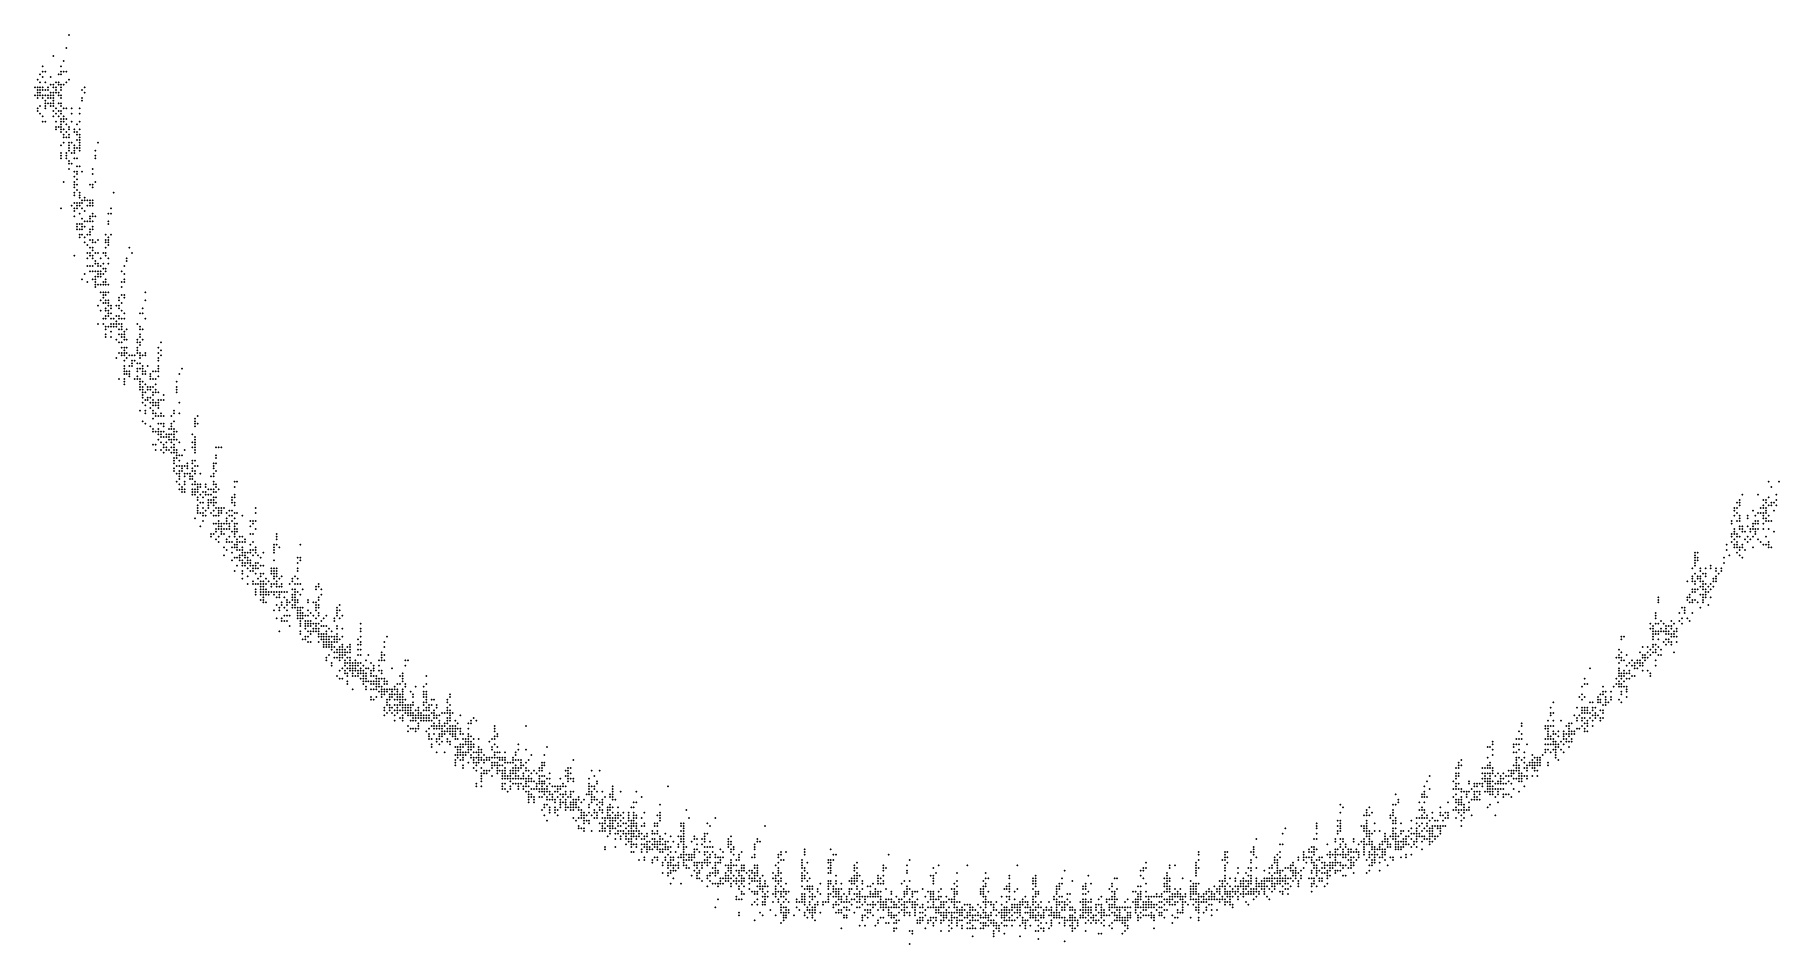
# Model space of a CAD drawing. Extents: x 0.1442 to 0.2106, y 0.0804 to 0.115.
import ezdxf

# ---------------------------------------------------------------- set-up
doc = ezdxf.new("R2010")
doc.units = 0
doc.header["$MEASUREMENT"] = 0
doc.layers.get('0').update_dxf_attribs({"linetype": 'CONTINUOUS'})

msp = doc.modelspace()

# ---------------------------------------------------------------- linework, layer by layer
at = {"color": 7}
for p in [(0.145474, 0.115035, -0.1028), (0.144874, 0.114235, -0.0606), (0.144874, 0.114235, -0.0615), (0.145374, 0.114535, -0.1037), (0.144474, 0.113835, -0.086), (0.144474, 0.113635, -0.083), (0.144574, 0.113635, -0.0723), (0.145174, 0.113835, -0.1046), (0.145174, 0.113835, -0.1076), (0.145174, 0.113635, -0.0254), (0.145274, 0.114035, -0.1017), (0.145274, 0.113635, -0.0968), (0.145374, 0.113635, -0.0909), (0.144174, 0.113035, -0.0947), (0.144274, 0.113335, -0.0889), (0.144274, 0.113035, -0.0849), (0.144274, 0.112935, -0.0869), (0.144374, 0.113535, -0.0879), (0.144374, 0.113235, -0.082), (0.144374, 0.113035, -0.08), (0.144374, 0.113035, -0.081), (0.144374, 0.112935, -0.0742), (0.144474, 0.113435, -0.0732), (0.144474, 0.113035, -0.0664), (0.144474, 0.112935, -0.0712), (0.144574, 0.113235, -0.0674), (0.144574, 0.112935, -0.0576), (0.144574, 0.112935, -0.0595), (0.144674, 0.113035, -0.0547), (0.144674, 0.112935, -0.0537), (0.144774, 0.113435, -0.0556), (0.144774, 0.113135, -0.0459), (0.144874, 0.113135, -0.04), (0.144874, 0.113035, -0.0361), (0.144974, 0.113235, -0.0352), (0.144974, 0.113035, -0.0303), (0.144974, 0.112935, -0.0312), (0.145074, 0.113535, -0.1105), (0.145074, 0.113235, -0.1055), (0.145074, 0.113235, -0.1095), (0.145074, 0.113135, -0.0264), (0.145074, 0.113135, -0.1085), (0.145174, 0.113535, -0.1007), (0.145174, 0.113135, -0.0977), (0.145174, 0.113135, -0.0997), (0.145174, 0.113035, -0.0166), (0.145174, 0.112935, -0.0938), (0.145274, 0.113135, -0.0918), (0.145374, 0.113235, -0.0801), (0.145474, 0.113335, -0.0791), (0.145974, 0.112935, -0.1085), (0.146074, 0.113035, -0.1065), (0.146074, 0.113035, -0.1075), (0.144174, 0.112735, -0.0918), (0.144274, 0.112835, -0.0791), (0.144274, 0.112735, -0.0839), (0.144274, 0.112635, -0.0771), (0.144274, 0.112235, -0.0702), (0.144374, 0.112835, -0.0781), (0.144374, 0.112735, -0.0751), (0.144374, 0.112735, -0.0761), (0.144374, 0.112335, -0.0683), (0.144474, 0.112735, -0.0624), (0.144474, 0.112635, -0.0634), (0.144474, 0.112635, -0.0644), (0.144574, 0.112735, -0.0585), (0.144574, 0.112535, -0.0566), (0.144574, 0.112435, -0.0478), (0.144574, 0.112335, -0.0507), (0.144574, 0.112235, -0.0449), (0.144674, 0.112735, -0.0527), (0.144674, 0.112635, -0.0468), (0.144674, 0.112435, -0.041), (0.144774, 0.112835, -0.042), (0.144774, 0.112735, -0.0429), (0.144774, 0.112635, -0.039), (0.144774, 0.112435, -0.0381), (0.144774, 0.112335, -0.0342), (0.144874, 0.112835, -0.0371), (0.144874, 0.112735, -0.0322), (0.144874, 0.112635, -0.0332), (0.144874, 0.112535, -0.0283), (0.144874, 0.112435, -0.0244), (0.144874, 0.112335, -0.0234), (0.144874, 0.112335, -0.0293), (0.144974, 0.112835, -0.0273), (0.144974, 0.112235, -0.0186), (0.144974, 0.112235, -0.0205), (0.145074, 0.112835, -0.0196), (0.145074, 0.112835, -0.0957), (0.145074, 0.112835, -0.0986), (0.145074, 0.112735, -0.0157), (0.145074, 0.112435, -0.0947), (0.145174, 0.112735, -0.0928), (0.145174, 0.112635, -0.0888), (0.145174, 0.112635, -0.0898), (0.145174, 0.112435, -0.081), (0.145174, 0.112335, -0.0878), (0.145274, 0.112235, -0.0702), (0.145374, 0.112235, -0.0693), (0.145574, 0.112235, -0.0468), (0.145874, 0.112235, -0.1104), (0.145974, 0.112635, -0.1094), (0.145974, 0.112535, -0.1016), (0.145974, 0.112535, -0.1055), (0.146074, 0.112835, -0.1026), (0.144274, 0.112135, -0.0692), (0.144374, 0.112035, -0.0653), (0.144474, 0.111935, -0.0488), (0.144474, 0.111935, -0.0517), (0.144474, 0.111735, -0.0497), (0.144574, 0.111735, -0.0439), (0.144874, 0.112135, -0.0225), (0.144874, 0.112135, -0.1064), (0.144874, 0.111935, -0.0215), (0.144974, 0.112035, -0.0176), (0.144974, 0.111735, -0.0868), (0.145074, 0.112135, -0.0859), (0.145074, 0.111935, -0.0849), (0.145174, 0.112135, -0.082), (0.145174, 0.112035, -0.0781), (0.145174, 0.111835, -0.0741), (0.145174, 0.111735, -0.0732), (0.145174, 0.111735, -0.0751), (0.145174, 0.111735, -0.0761), (0.145174, 0.111635, -0.0712), (0.145274, 0.111935, -0.0722), (0.145274, 0.111835, -0.0683), (0.145274, 0.111735, -0.0644), (0.145374, 0.111835, -0.0614), (0.145374, 0.111635, -0.0575), (0.145374, 0.111635, -0.0585), (0.145574, 0.112035, -0.0478), (0.145574, 0.111735, -0.0458), (0.145774, 0.111635, -0.1045), (0.145874, 0.112035, -0.1035), (0.145874, 0.111735, -0.0986), (0.145874, 0.111735, -0.0996), (0.144974, 0.111535, -0.0829), (0.144974, 0.111435, -0.0839), (0.145074, 0.111535, -0.077), (0.145174, 0.111535, -0.0663), (0.145174, 0.111435, -0.0673), (0.145174, 0.111335, -0.0653), (0.145274, 0.111435, -0.0605), (0.145274, 0.111435, -0.0624), (0.145274, 0.111435, -0.0634), (0.145274, 0.111235, -0.0565), (0.145274, 0.111135, -0.0595), (0.145274, 0.110935, -0.0507), (0.145374, 0.111335, -0.0497), (0.145374, 0.111135, -0.0487), (0.145474, 0.111535, -0.0449), (0.145474, 0.111435, -0.0439), (0.145474, 0.111235, -0.041), (0.145474, 0.111235, -0.0419), (0.145474, 0.111135, -0.0429), (0.145474, 0.110935, -0.0341), (0.145474, 0.110935, -0.04), (0.145574, 0.110935, -0.0312), (0.145674, 0.111435, -0.0332), (0.145674, 0.111335, -0.0283), (0.145774, 0.111335, -0.1005), (0.145774, 0.111235, -0.0176), (0.145774, 0.111035, -0.0917), (0.145874, 0.111435, -0.0157), (0.145874, 0.111235, -0.0878), (0.145874, 0.111235, -0.0907), (0.145874, 0.111235, -0.0927), (0.145874, 0.111135, -0.0888), (0.145874, 0.111035, -0.0897), (0.145874, 0.110935, -0.0868), (0.146574, 0.110935, -0.1093), (0.145174, 0.110835, -0.0556), (0.145174, 0.110535, -0.0526), (0.145174, 0.110435, -0.0536), (0.145174, 0.110435, -0.0546), (0.145174, 0.110335, -0.0516), (0.145374, 0.110535, -0.037), (0.145374, 0.110435, -0.039), (0.145374, 0.110335, -0.0351), (0.145374, 0.110335, -0.038), (0.145474, 0.110835, -0.0322), (0.145474, 0.110735, -0.0361), (0.145474, 0.110635, -0.0293), (0.145474, 0.110635, -0.0302), (0.145474, 0.110235, -0.0273), (0.145574, 0.110535, -0.0254), (0.145674, 0.110835, -0.0186), (0.145674, 0.110835, -0.0205), (0.145674, 0.110835, -0.0975), (0.145674, 0.110735, -0.0166), (0.145674, 0.110635, -0.0195), (0.145674, 0.110535, -0.0956), (0.145674, 0.110335, -0.0946), (0.145774, 0.110735, -0.0936), (0.145774, 0.110335, -0.0848), (0.145874, 0.110835, -0.0858), (0.145874, 0.110735, -0.0829), (0.145874, 0.110635, -0.0819), (0.146474, 0.110635, -0.1083), (0.146474, 0.110435, -0.1054), (0.146474, 0.110435, -0.1063), (0.146474, 0.110435, -0.1103), (0.146474, 0.110335, -0.1073), (0.145474, 0.110135, -0.0215), (0.145474, 0.110135, -0.0224), (0.145474, 0.110135, -0.0263), (0.145474, 0.109935, -0.0234), (0.145574, 0.110135, -0.0965), (0.145674, 0.109835, -0.0838), (0.145674, 0.109635, -0.077), (0.145674, 0.109635, -0.0779), (0.145774, 0.110035, -0.0799), (0.145774, 0.110035, -0.0809), (0.145774, 0.109835, -0.0711), (0.145774, 0.109735, -0.076), (0.145874, 0.110035, -0.0702), (0.145974, 0.109835, -0.0623), (0.146374, 0.109935, -0.1043), (0.146374, 0.109735, -0.1014), (0.145274, 0.109435, -0.0244), (0.145674, 0.109435, -0.075), (0.145674, 0.109435, -0.0789), (0.145674, 0.109335, -0.0721), (0.145674, 0.109235, -0.074), (0.145674, 0.109035, -0.0691), (0.145674, 0.108935, -0.0652), (0.145774, 0.109535, -0.073), (0.145774, 0.109335, -0.0633), (0.145774, 0.109335, -0.0643), (0.145774, 0.109335, -0.0672), (0.145774, 0.109135, -0.0613), (0.145874, 0.109035, -0.0555), (0.145874, 0.108935, -0.0545), (0.146274, 0.109335, -0.1023), (0.146274, 0.109335, -0.1033), (0.146374, 0.109335, -0.0965), (0.146374, 0.109335, -0.1004), (0.146374, 0.109235, -0.0156), (0.146474, 0.109435, -0.0147), (0.147174, 0.109035, -0.1063), (0.145174, 0.108435, -0.0146), (0.145574, 0.108535, -0.0681), (0.145674, 0.108635, -0.0594), (0.145674, 0.108635, -0.0662), (0.145674, 0.108435, -0.0564), (0.145674, 0.108335, -0.0603), (0.145774, 0.108635, -0.0526), (0.145774, 0.108635, -0.0535), (0.145774, 0.108635, -0.0584), (0.145774, 0.108535, -0.0574), (0.145774, 0.108435, -0.0506), (0.145874, 0.108835, -0.0496), (0.145874, 0.108635, -0.0467), (0.145874, 0.108635, -0.0487), (0.145874, 0.108535, -0.0457), (0.145874, 0.108535, -0.0477), (0.145874, 0.108235, -0.0428), (0.145974, 0.108735, -0.0448), (0.145974, 0.108635, -0.036), (0.145974, 0.108635, -0.0438), (0.145974, 0.108435, -0.037), (0.146074, 0.108835, -0.0341), (0.146074, 0.108735, -0.0351), (0.146074, 0.108335, -0.0253), (0.146174, 0.108735, -0.0994), (0.146174, 0.108535, -0.0954), (0.146274, 0.108735, -0.0935), (0.146274, 0.108735, -0.0974), (0.146274, 0.108735, -0.0984), (0.146274, 0.108635, -0.0925), (0.146274, 0.108535, -0.0915), (0.146374, 0.108735, -0.0876), (0.146374, 0.108735, -0.0906), (0.146374, 0.108635, -0.0818), (0.146374, 0.108535, -0.0828), (0.146374, 0.108235, -0.0779), (0.146974, 0.108235, -0.1091), (0.146974, 0.108235, -0.1111), (0.147074, 0.108435, -0.1072), (0.147074, 0.108235, -0.1052), (0.145674, 0.108135, -0.0516), (0.145774, 0.107835, -0.0399), (0.145774, 0.107835, -0.0409), (0.145774, 0.107735, -0.0389), (0.145774, 0.107635, -0.0418), (0.145874, 0.107835, -0.0331), (0.145874, 0.107835, -0.038), (0.145874, 0.107635, -0.0273), (0.145974, 0.108035, -0.0263), (0.145974, 0.108035, -0.0282), (0.145974, 0.108035, -0.0292), (0.145974, 0.107835, -0.0224), (0.145974, 0.107835, -0.0244), (0.145974, 0.107835, -0.0302), (0.145974, 0.107735, -0.0205), (0.145974, 0.107635, -0.0195), (0.145974, 0.107635, -0.0234), (0.146074, 0.107935, -0.0944), (0.146074, 0.107735, -0.0166), (0.146074, 0.107735, -0.0176), (0.146174, 0.107935, -0.0895), (0.146274, 0.108135, -0.0886), (0.146274, 0.108035, -0.0856), (0.146274, 0.107935, -0.0847), (0.146274, 0.107635, -0.0798), (0.146374, 0.108135, -0.0788), (0.146374, 0.107935, -0.0769), (0.146374, 0.107735, -0.07), (0.146374, 0.107735, -0.0739), (0.146374, 0.107635, -0.071), (0.146474, 0.108135, -0.0691), (0.146974, 0.107935, -0.1101), (0.146974, 0.107835, -0.1081), (0.145874, 0.107435, -0.0311), (0.145874, 0.107335, -0.0214), (0.145974, 0.107435, -0.0185), (0.146074, 0.107335, -0.0866), (0.146074, 0.107135, -0.0836), (0.146174, 0.107435, -0.0807), (0.146174, 0.107035, -0.0719), (0.146274, 0.107535, -0.0759), (0.146274, 0.107435, -0.0749), (0.146274, 0.107235, -0.0729), (0.146274, 0.106935, -0.0661), (0.146374, 0.107235, -0.0613), (0.146374, 0.107135, -0.0603), (0.146374, 0.106935, -0.0554), (0.146374, 0.106935, -0.0583), (0.146474, 0.107135, -0.0515), (0.146574, 0.107235, -0.0506), (0.146874, 0.107435, -0.1042), (0.146874, 0.107235, -0.1022), (0.146874, 0.107135, -0.1012), (0.146874, 0.106935, -0.0973), (0.146974, 0.107335, -0.0983), (0.146974, 0.107235, -0.0924), (0.146974, 0.107135, -0.0944), (0.146974, 0.107035, -0.0147), (0.147074, 0.107435, -0.0934), (0.147774, 0.106935, -0.1071), (0.145674, 0.106635, -0.0321), (0.146174, 0.106735, -0.068), (0.146174, 0.106535, -0.0651), (0.146274, 0.106735, -0.0622), (0.146274, 0.106635, -0.0632), (0.146374, 0.106835, -0.0574), (0.146374, 0.106635, -0.0525), (0.146374, 0.106635, -0.0544), (0.146374, 0.106535, -0.0476), (0.146474, 0.106735, -0.0467), (0.146474, 0.106435, -0.0389), (0.146474, 0.106435, -0.0408), (0.146474, 0.106335, -0.0418), (0.146574, 0.106735, -0.0399), (0.146574, 0.106335, -0.0282), (0.146674, 0.106535, -0.0292), (0.146774, 0.106735, -0.0992), (0.146774, 0.106735, -0.1031), (0.146774, 0.106335, -0.0963), (0.146774, 0.106335, -0.1002), (0.146874, 0.106735, -0.0156), (0.146874, 0.106735, -0.0953), (0.146874, 0.106635, -0.0914), (0.146974, 0.106535, -0.0875), (0.146974, 0.106335, -0.0826), (0.147674, 0.106535, -0.109), (0.147674, 0.106435, -0.1061), (0.147874, 0.106735, -0.0147), (0.145974, 0.105735, -0.067), (0.146074, 0.105935, -0.0641), (0.146174, 0.106235, -0.0593), (0.146174, 0.105635, -0.0486), (0.146274, 0.106235, -0.0534), (0.146274, 0.106235, -0.0564), (0.146274, 0.106035, -0.0496), (0.146374, 0.106235, -0.0437), (0.146374, 0.106035, -0.0428), (0.146374, 0.106035, -0.0447), (0.146374, 0.106035, -0.0457), (0.146374, 0.105735, -0.035), (0.146374, 0.105735, -0.0369), (0.146374, 0.105735, -0.0379), (0.146474, 0.106035, -0.0311), (0.146474, 0.106035, -0.034), (0.146474, 0.106035, -0.036), (0.146474, 0.105835, -0.0321), (0.146474, 0.105735, -0.0301), (0.146474, 0.105635, -0.0263), (0.146574, 0.106235, -0.0331), (0.146574, 0.106035, -0.0253), (0.146574, 0.105935, -0.0224), (0.146574, 0.105835, -0.0234), (0.146674, 0.106235, -0.0205), (0.146674, 0.106035, -0.0176), (0.146674, 0.105935, -0.0166), (0.146674, 0.105935, -0.0185), (0.146674, 0.105835, -0.0195), (0.146774, 0.106135, -0.0885), (0.146774, 0.105935, -0.0904), (0.146774, 0.105635, -0.0845), (0.146874, 0.106135, -0.0865), (0.146874, 0.106035, -0.0836), (0.146874, 0.105735, -0.0787), (0.146874, 0.105635, -0.0738), (0.146874, 0.105635, -0.0777), (0.146874, 0.105635, -0.0797), (0.147474, 0.106035, -0.1109), (0.147474, 0.105635, -0.1099), (0.147574, 0.106235, -0.108), (0.147574, 0.105935, -0.1041), (0.147574, 0.105735, -0.1031), (0.147574, 0.105635, -0.0982), (0.146474, 0.105535, -0.0243), (0.146474, 0.105435, -0.0272), (0.146574, 0.105535, -0.0214), (0.146674, 0.105535, -0.0894), (0.146674, 0.105235, -0.0855), (0.146674, 0.104935, -0.0767), (0.146774, 0.105535, -0.0816), (0.146774, 0.105235, -0.0748), (0.146774, 0.105135, -0.0719), (0.146774, 0.105035, -0.0699), (0.146874, 0.105535, -0.0709), (0.146874, 0.105235, -0.066), (0.146874, 0.105135, -0.068), (0.146874, 0.104935, -0.0602), (0.146874, 0.104935, -0.0641), (0.146974, 0.105535, -0.067), (0.146974, 0.105235, -0.0631), (0.146974, 0.104935, -0.0524), (0.147374, 0.105035, -0.1001), (0.147374, 0.104935, -0.102), (0.147474, 0.105435, -0.1011), (0.147474, 0.105435, -0.105), (0.147474, 0.105135, -0.0972), (0.147574, 0.105135, -0.0904), (0.147574, 0.105035, -0.0894), (0.148374, 0.105235, -0.1079), (0.148374, 0.104935, -0.1069), (0.146574, 0.104735, -0.0806), (0.146674, 0.104535, -0.0728), (0.146774, 0.104835, -0.0689), (0.146874, 0.104835, -0.065), (0.146874, 0.104635, -0.0621), (0.146874, 0.104535, -0.0592), (0.146874, 0.104335, -0.0534), (0.146874, 0.104335, -0.0544), (0.146874, 0.104335, -0.0563), (0.146974, 0.104835, -0.0553), (0.146974, 0.104735, -0.0486), (0.146974, 0.104735, -0.0495), (0.146974, 0.104735, -0.0515), (0.146974, 0.104535, -0.0466), (0.146974, 0.104435, -0.0476), (0.146974, 0.104335, -0.0418), (0.147074, 0.104735, -0.0427), (0.147074, 0.104735, -0.0437), (0.147074, 0.104635, -0.0389), (0.147074, 0.104435, -0.0359), (0.147274, 0.104735, -0.0311), (0.147274, 0.104335, -0.0214), (0.147274, 0.104335, -0.0961), (0.147374, 0.104735, -0.0991), (0.147374, 0.104635, -0.0156), (0.147374, 0.104635, -0.0224), (0.147374, 0.104335, -0.0175), (0.147474, 0.104835, -0.0913), (0.147474, 0.104835, -0.0923), (0.147474, 0.104835, -0.0933), (0.147474, 0.104535, -0.0845), (0.147574, 0.104435, -0.0816), (0.148174, 0.104435, -0.1108), (0.148274, 0.104635, -0.1059), (0.148274, 0.104635, -0.1089), (0.148274, 0.104435, -0.1049), (0.146574, 0.104035, -0.0757), (0.146774, 0.104235, -0.0573), (0.146774, 0.104235, -0.0611), (0.146774, 0.104035, -0.0582), (0.146874, 0.104235, -0.0505), (0.146874, 0.103935, -0.0456), (0.146874, 0.103835, -0.0446), (0.146874, 0.103635, -0.0398), (0.146974, 0.103935, -0.035), (0.147074, 0.104235, -0.0321), (0.147074, 0.104235, -0.0369), (0.147074, 0.104235, -0.0379), (0.147074, 0.104035, -0.034), (0.147074, 0.103935, -0.0272), (0.147074, 0.103935, -0.033), (0.147074, 0.103735, -0.0253), (0.147174, 0.104235, -0.0292), (0.147174, 0.104235, -0.0301), (0.147174, 0.104035, -0.0282), (0.147174, 0.103935, -0.0195), (0.147174, 0.103935, -0.0233), (0.147174, 0.103935, -0.0263), (0.147274, 0.104135, -0.0204), (0.147274, 0.104035, -0.0166), (0.147274, 0.104035, -0.0952), (0.147274, 0.103935, -0.0185), (0.147374, 0.104235, -0.0942), (0.147374, 0.104035, -0.0854), (0.147374, 0.104035, -0.0864), (0.147374, 0.103835, -0.0883), (0.147374, 0.103635, -0.0805), (0.147474, 0.104235, -0.0835), (0.147474, 0.104035, -0.0825), (0.147474, 0.103935, -0.0747), (0.147474, 0.103935, -0.0786), (0.147474, 0.103835, -0.0757), (0.147474, 0.103835, -0.0767), (0.147474, 0.103835, -0.0796), (0.147474, 0.103635, -0.0699), (0.147574, 0.104235, -0.0738), (0.147574, 0.103735, -0.0631), (0.147574, 0.103635, -0.0611), (0.147574, 0.103635, -0.065), (0.147674, 0.103835, -0.0641), (0.148074, 0.104035, -0.1098), (0.148174, 0.103935, -0.101), (0.148174, 0.103935, -0.103), (0.148174, 0.103935, -0.1039), (0.148174, 0.103835, -0.102), (0.148174, 0.103635, -0.0971), (0.148274, 0.103835, -0.0961), (0.148374, 0.104235, -0.0147), (0.146874, 0.103535, -0.0408), (0.147074, 0.103535, -0.0243), (0.147274, 0.103435, -0.0873), (0.147374, 0.103335, -0.0776), (0.147374, 0.102935, -0.0669), (0.147474, 0.103535, -0.0689), (0.147474, 0.103535, -0.0728), (0.147474, 0.103335, -0.0708), (0.147474, 0.103135, -0.066), (0.147474, 0.103135, -0.0679), (0.147474, 0.102935, -0.0582), (0.147574, 0.103535, -0.0621), (0.147574, 0.103435, -0.0602), (0.147574, 0.103135, -0.0543), (0.147574, 0.103035, -0.0563), (0.147574, 0.102935, -0.0553), (0.147674, 0.103435, -0.0572), (0.147674, 0.103135, -0.0466), (0.147674, 0.102935, -0.0437), (0.148074, 0.103435, -0.1), (0.148074, 0.103335, -0.099), (0.148074, 0.103135, -0.0195), (0.148074, 0.103035, -0.0166), (0.148074, 0.102935, -0.0941), (0.148174, 0.103535, -0.0981), (0.148174, 0.103335, -0.0903), (0.148174, 0.103235, -0.0922), (0.148174, 0.103235, -0.0932), (0.148174, 0.103235, -0.0951), (0.148174, 0.102935, -0.0844), (0.148174, 0.102935, -0.0883), (0.148174, 0.102935, -0.0912), (0.148274, 0.103435, -0.0893), (0.148374, 0.102935, -0.0728), (0.148874, 0.103135, -0.1107), (0.148874, 0.102935, -0.1078), (0.148974, 0.103335, -0.1059), (0.148974, 0.103035, -0.1), (0.147274, 0.102735, -0.0717), (0.147474, 0.102835, -0.0592), (0.147574, 0.102835, -0.0485), (0.147574, 0.102835, -0.0524), (0.147574, 0.102835, -0.0533), (0.147574, 0.102635, -0.0475), (0.147574, 0.102635, -0.0495), (0.147574, 0.102635, -0.0514), (0.147574, 0.102435, -0.0417), (0.147574, 0.102335, -0.0456), (0.147674, 0.102735, -0.0388), (0.147674, 0.102735, -0.0446), (0.147774, 0.102835, -0.0379), (0.147774, 0.102435, -0.0291), (0.147774, 0.102435, -0.0301), (0.147774, 0.102435, -0.0311), (0.147874, 0.102835, -0.0282), (0.147874, 0.102635, -0.0214), (0.147874, 0.102635, -0.0224), (0.147874, 0.102535, -0.0233), (0.147874, 0.102435, -0.0185), (0.147974, 0.102835, -0.0175), (0.147974, 0.102635, -0.0156), (0.147974, 0.102635, -0.0204), (0.148074, 0.102535, -0.0834), (0.148074, 0.102335, -0.0863), (0.148174, 0.102835, -0.0815), (0.148174, 0.102735, -0.0873), (0.148174, 0.102535, -0.0776), (0.148174, 0.102535, -0.0786), (0.148174, 0.102335, -0.0756), (0.148274, 0.102835, -0.0766), (0.148274, 0.102435, -0.0737), (0.148274, 0.102335, -0.0708), (0.148374, 0.102835, -0.0718), (0.148474, 0.102435, -0.0582), (0.148874, 0.102735, -0.1068), (0.148874, 0.102735, -0.1087), (0.148874, 0.102635, -0.1048), (0.148874, 0.102435, -0.1019), (0.148874, 0.102335, -0.097), (0.148974, 0.102835, -0.101), (0.149774, 0.102335, -0.1058), (0.147374, 0.101935, -0.0504), (0.147574, 0.102235, -0.0407), (0.147574, 0.102135, -0.0369), (0.147574, 0.102135, -0.0427), (0.147574, 0.101935, -0.034), (0.147574, 0.101935, -0.0398), (0.147574, 0.101835, -0.0359), (0.147574, 0.101735, -0.0349), (0.147674, 0.102235, -0.032), (0.147674, 0.102135, -0.033), (0.147774, 0.102235, -0.0272), (0.147774, 0.102135, -0.0243), (0.147774, 0.102135, -0.0253), (0.147774, 0.102035, -0.0262), (0.147974, 0.101935, -0.0824), (0.148074, 0.102235, -0.0853), (0.148074, 0.102035, -0.0805), (0.148074, 0.101935, -0.0746), (0.148074, 0.101935, -0.0795), (0.148174, 0.101935, -0.0698), (0.148174, 0.101835, -0.064), (0.148174, 0.101735, -0.0669), (0.148174, 0.101635, -0.062), (0.148174, 0.101635, -0.0649), (0.148174, 0.101635, -0.0659), (0.148274, 0.102235, -0.0679), (0.148274, 0.102135, -0.0688), (0.148274, 0.101835, -0.0601), (0.148274, 0.101635, -0.0552), (0.148374, 0.102235, -0.063), (0.148374, 0.102135, -0.0572), (0.148374, 0.102135, -0.0591), (0.148374, 0.101735, -0.0465), (0.148374, 0.101735, -0.0523), (0.148474, 0.101635, -0.0436), (0.148574, 0.102135, -0.0388), (0.148574, 0.102035, -0.0398), (0.148574, 0.101935, -0.0407), (0.148574, 0.101935, -0.0417), (0.148574, 0.101635, -0.0359), (0.148674, 0.102235, -0.1097), (0.148674, 0.101935, -0.1038), (0.148674, 0.101635, -0.0979), (0.148774, 0.102235, -0.1028), (0.148774, 0.101935, -0.0989), (0.148774, 0.101735, -0.095), (0.148874, 0.102235, -0.096), (0.148874, 0.102035, -0.0146), (0.149574, 0.101835, -0.1097), (0.149574, 0.101835, -0.1106), (0.149574, 0.101635, -0.1077), (0.149674, 0.102135, -0.1068), (0.148174, 0.101535, -0.0611), (0.148274, 0.101535, -0.0514), (0.148274, 0.101535, -0.0562), (0.148274, 0.101435, -0.0543), (0.148274, 0.101335, -0.0485), (0.148274, 0.101235, -0.0494), (0.148274, 0.101035, -0.0456), (0.148374, 0.101435, -0.0475), (0.148374, 0.101135, -0.0378), (0.148374, 0.101135, -0.0446), (0.148374, 0.100935, -0.0339), (0.148474, 0.101535, -0.0427), (0.148474, 0.101235, -0.0369), (0.148474, 0.101135, -0.0291), (0.148474, 0.101135, -0.0301), (0.148574, 0.101535, -0.0282), (0.148574, 0.101235, -0.0272), (0.148574, 0.101035, -0.0204), (0.148574, 0.101035, -0.0214), (0.148574, 0.101035, -0.0243), (0.148674, 0.101435, -0.094), (0.148674, 0.101335, -0.0175), (0.148674, 0.101335, -0.0185), (0.148674, 0.101335, -0.0195), (0.148674, 0.101135, -0.093), (0.148674, 0.101035, -0.0156), (0.148674, 0.101035, -0.0892), (0.148674, 0.101035, -0.0901), (0.148674, 0.100935, -0.0166), (0.148674, 0.100935, -0.0862), (0.148774, 0.101535, -0.0911), (0.148774, 0.101435, -0.0921), (0.148774, 0.101035, -0.0843), (0.148774, 0.100935, -0.0853), (0.148874, 0.101435, -0.0785), (0.148874, 0.101435, -0.0834), (0.148874, 0.101135, -0.0824), (0.148874, 0.101035, -0.0756), (0.148874, 0.101035, -0.0765), (0.148874, 0.100935, -0.0775), (0.148974, 0.101135, -0.0698), (0.149074, 0.101335, -0.0649), (0.149074, 0.101135, -0.064), (0.149574, 0.101535, -0.1087), (0.149574, 0.101435, -0.1048), (0.149674, 0.101035, -0.0146), (0.148174, 0.100735, -0.0504), (0.148174, 0.100735, -0.0533), (0.148274, 0.100335, -0.032), (0.148374, 0.100735, -0.031), (0.148374, 0.100735, -0.033), (0.148374, 0.100635, -0.0349), (0.148574, 0.100835, -0.0224), (0.148574, 0.100835, -0.0233), (0.148674, 0.100735, -0.0882), (0.148674, 0.100635, -0.0872), (0.148674, 0.100435, -0.0814), (0.148774, 0.100635, -0.0746), (0.148774, 0.100535, -0.0736), (0.148774, 0.100535, -0.0794), (0.148874, 0.100835, -0.0707), (0.148874, 0.100535, -0.0688), (0.148974, 0.100635, -0.0572), (0.148974, 0.100635, -0.063), (0.148974, 0.100535, -0.061), (0.148974, 0.100535, -0.062), (0.149074, 0.100535, -0.0475), (0.149374, 0.100535, -0.1037), (0.149474, 0.100735, -0.1028), (0.149474, 0.100635, -0.0989), (0.149474, 0.100635, -0.0998), (0.149474, 0.100335, -0.093), (0.149474, 0.100335, -0.094), (0.149674, 0.100635, -0.0843), (0.150274, 0.100435, -0.1096), (0.150274, 0.100335, -0.1086), (0.150374, 0.100535, -0.1057), (0.148374, 0.100235, -0.0252), (0.148374, 0.100235, -0.0262), (0.148574, 0.100135, -0.0804), (0.148674, 0.100035, -0.0716), (0.148674, 0.099935, -0.0726), (0.148774, 0.099935, -0.0658), (0.148774, 0.099935, -0.0678), (0.148874, 0.100235, -0.0581), (0.148874, 0.100035, -0.0552), (0.148874, 0.100035, -0.06), (0.148874, 0.099935, -0.0591), (0.148874, 0.099835, -0.0523), (0.148874, 0.099635, -0.0503), (0.148874, 0.099635, -0.0532), (0.148974, 0.100235, -0.0562), (0.148974, 0.099935, -0.0494), (0.148974, 0.099835, -0.0446), (0.148974, 0.099735, -0.0417), (0.149074, 0.100235, -0.0465), (0.149074, 0.100135, -0.0484), (0.149074, 0.099935, -0.0455), (0.149074, 0.099735, -0.0349), (0.149074, 0.099735, -0.0388), (0.149074, 0.099735, -0.0397), (0.149074, 0.099735, -0.0426), (0.149174, 0.099835, -0.0339), (0.149174, 0.099735, -0.033), (0.149274, 0.100035, -0.0253), (0.149274, 0.099835, -0.0224), (0.149274, 0.099835, -0.1007), (0.149274, 0.099735, -0.0204), (0.149274, 0.099735, -0.0243), (0.149274, 0.099735, -0.0262), (0.149274, 0.099635, -0.0185), (0.149374, 0.100235, -0.0969), (0.149374, 0.100235, -0.1017), (0.149374, 0.100135, -0.0959), (0.149374, 0.100035, -0.0175), (0.149374, 0.100035, -0.0195), (0.149374, 0.100035, -0.0978), (0.149374, 0.099835, -0.0949), (0.149374, 0.099635, -0.091), (0.149474, 0.100035, -0.092), (0.149474, 0.099935, -0.0901), (0.149474, 0.099835, -0.0852), (0.149474, 0.099735, -0.0871), (0.149474, 0.099635, -0.0794), (0.149574, 0.099935, -0.0833), (0.149574, 0.099635, -0.0736), (0.149574, 0.099635, -0.0784), (0.150174, 0.099835, -0.1105), (0.150274, 0.100235, -0.1066), (0.150274, 0.100135, -0.1076), (0.150274, 0.099735, -0.1027), (0.150274, 0.099635, -0.0998), (0.150374, 0.100235, -0.1047), (0.148674, 0.099435, -0.0668), (0.148774, 0.099435, -0.0542), (0.148774, 0.099235, -0.0513), (0.148974, 0.099535, -0.0407), (0.148974, 0.099535, -0.0436), (0.148974, 0.099235, -0.0368), (0.148974, 0.099235, -0.0378), (0.149074, 0.099435, -0.0291), (0.149074, 0.099335, -0.032), (0.149074, 0.099335, -0.0359), (0.149074, 0.099135, -0.0281), (0.149074, 0.099135, -0.031), (0.149174, 0.099535, -0.0272), (0.149174, 0.099535, -0.0301), (0.149174, 0.099335, -0.0233), (0.149174, 0.099235, -0.0214), (0.149274, 0.099235, -0.0156), (0.149274, 0.099235, -0.0166), (0.149374, 0.099535, -0.0881), (0.149374, 0.099335, -0.0891), (0.149374, 0.099135, -0.0861), (0.149474, 0.099435, -0.0813), (0.149474, 0.099435, -0.0823), (0.149474, 0.099335, -0.0803), (0.149474, 0.099235, -0.0726), (0.149474, 0.099235, -0.0755), (0.149474, 0.099235, -0.0765), (0.149474, 0.099235, -0.0774), (0.149474, 0.099135, -0.0745), (0.149574, 0.099235, -0.0658), (0.149574, 0.099135, -0.0687), (0.149574, 0.099035, -0.0619), (0.149574, 0.099035, -0.0648), (0.149674, 0.099535, -0.0668), (0.149674, 0.099535, -0.0678), (0.149674, 0.099035, -0.0571), (0.149674, 0.099035, -0.0581), (0.149674, 0.099035, -0.059), (0.149774, 0.099035, -0.0445), (0.149874, 0.099235, -0.0436), (0.150174, 0.099535, -0.1036), (0.150174, 0.099335, -0.1007), (0.150274, 0.099535, -0.0978), (0.150274, 0.099535, -0.1017), (0.150274, 0.099435, -0.0146), (0.150274, 0.099435, -0.0988), (0.150274, 0.099335, -0.0968), (0.150274, 0.099235, -0.0959), (0.150274, 0.099135, -0.0949), (0.151074, 0.099335, -0.1105), (0.151074, 0.099035, -0.1085), (0.151074, 0.099035, -0.1095), (0.151174, 0.099335, -0.1056), (0.151274, 0.099335, -0.0147), (0.149474, 0.098935, -0.0706), (0.149474, 0.098835, -0.0697), (0.149474, 0.098835, -0.0716), (0.149474, 0.098735, -0.0639), (0.149474, 0.098535, -0.06), (0.149474, 0.098435, -0.0609), (0.149574, 0.098935, -0.0629), (0.149574, 0.098635, -0.0552), (0.149574, 0.098335, -0.0503), (0.149574, 0.098335, -0.0513), (0.149674, 0.098835, -0.0532), (0.149674, 0.098835, -0.0561), (0.149674, 0.098635, -0.0494), (0.149674, 0.098635, -0.0523), (0.149674, 0.098635, -0.0542), (0.149674, 0.098435, -0.0465), (0.149674, 0.098335, -0.0474), (0.149774, 0.098635, -0.0397), (0.149774, 0.098535, -0.0407), (0.149774, 0.098435, -0.0349), (0.149874, 0.098635, -0.0301), (0.149874, 0.098635, -0.0359), (0.149874, 0.098335, -0.032), (0.149874, 0.098335, -0.0329), (0.149974, 0.098735, -0.031), (0.149974, 0.098635, -0.0233), (0.149974, 0.098535, -0.0223), (0.149974, 0.098335, -0.0243), (0.150074, 0.098335, -0.0929), (0.150174, 0.098835, -0.0939), (0.150174, 0.098735, -0.09), (0.150174, 0.098535, -0.0881), (0.150174, 0.098435, -0.0871), (0.150274, 0.098835, -0.089), (0.150274, 0.098635, -0.0861), (0.150274, 0.098435, -0.0774), (0.150274, 0.098435, -0.0813), (0.150274, 0.098335, -0.0793), (0.150374, 0.098635, -0.0784), (0.150474, 0.098335, -0.0648), (0.150974, 0.098735, -0.1075), (0.150974, 0.098635, -0.1036), (0.150974, 0.098535, -0.1046), (0.150974, 0.098335, -0.1007), (0.151074, 0.098935, -0.1027), (0.151074, 0.098935, -0.1065), (0.151074, 0.098735, -0.1017), (0.151074, 0.098435, -0.0978), (0.149574, 0.098035, -0.0455), (0.149574, 0.098035, -0.0484), (0.149674, 0.098235, -0.0387), (0.149674, 0.098135, -0.0416), (0.149674, 0.098135, -0.0426), (0.149674, 0.097935, -0.0368), (0.149674, 0.097935, -0.0378), (0.149674, 0.097735, -0.0339), (0.149774, 0.097835, -0.0262), (0.149774, 0.097835, -0.0281), (0.149774, 0.097735, -0.0271), (0.149774, 0.097635, -0.0291), (0.149874, 0.098235, -0.0252), (0.149874, 0.098035, -0.0194), (0.149874, 0.097935, -0.0204), (0.149874, 0.097935, -0.0214), (0.149874, 0.097735, -0.0156), (0.149874, 0.097735, -0.0175), (0.149874, 0.097635, -0.0165), (0.149874, 0.097635, -0.0185), (0.150074, 0.098235, -0.0909), (0.150074, 0.098135, -0.0919), (0.150174, 0.098235, -0.0803), (0.150174, 0.098235, -0.0842), (0.150174, 0.098135, -0.0822), (0.150174, 0.098135, -0.0832), (0.150174, 0.098135, -0.0851), (0.150174, 0.097935, -0.0754), (0.150174, 0.097735, -0.0745), (0.150174, 0.097635, -0.0725), (0.150274, 0.098035, -0.0706), (0.150274, 0.098035, -0.0764), (0.150274, 0.097935, -0.0735), (0.150274, 0.097735, -0.0658), (0.150274, 0.097635, -0.0677), (0.150374, 0.097935, -0.0629), (0.150374, 0.097935, -0.0638), (0.150374, 0.097835, -0.06), (0.150374, 0.097735, -0.059), (0.150374, 0.097735, -0.0609), (0.150374, 0.097635, -0.0561), (0.150474, 0.097935, -0.058), (0.150474, 0.097835, -0.0571), (0.150574, 0.097635, -0.0407), (0.150674, 0.097935, -0.0378), (0.150674, 0.097935, -0.0387), (0.150674, 0.097835, -0.0358), (0.150674, 0.097635, -0.0301), (0.150674, 0.097635, -0.0368), (0.150774, 0.097735, -0.0281), (0.150874, 0.098235, -0.0291), (0.150874, 0.097735, -0.0967), (0.150974, 0.098235, -0.0987), (0.150974, 0.098035, -0.0997), (0.150974, 0.097935, -0.0948), (0.150974, 0.097735, -0.09), (0.150974, 0.097735, -0.0938), (0.150974, 0.097635, -0.089), (0.151074, 0.097935, -0.0909), (0.151074, 0.097835, -0.0822), (0.151074, 0.097835, -0.0832), (0.151074, 0.097635, -0.0841), (0.151174, 0.097735, -0.0754), (0.151774, 0.098035, -0.1084), (0.151774, 0.097835, -0.1104), (0.151874, 0.098035, -0.1055), (0.151874, 0.098035, -0.1065), (0.151874, 0.098035, -0.1075), (0.210174, 0.098035, -0.0311), (0.210274, 0.097835, -0.1005), (0.210574, 0.098035, -0.0809), (0.150174, 0.097535, -0.0686), (0.150174, 0.097535, -0.0696), (0.150174, 0.097535, -0.0715), (0.150274, 0.097535, -0.0619), (0.150274, 0.097535, -0.0667), (0.150374, 0.097435, -0.0542), (0.150374, 0.097435, -0.0551), (0.150374, 0.097335, -0.0493), (0.150374, 0.097335, -0.0532), (0.150374, 0.097135, -0.0484), (0.150374, 0.097135, -0.0513), (0.150374, 0.097035, -0.0464), (0.150374, 0.097035, -0.0503), (0.150474, 0.097535, -0.0522), (0.150474, 0.097235, -0.0455), (0.150574, 0.097435, -0.0397), (0.150574, 0.097235, -0.0349), (0.150574, 0.097035, -0.0339), (0.150674, 0.097535, -0.031), (0.150774, 0.097535, -0.0243), (0.150774, 0.097335, -0.0175), (0.150774, 0.097235, -0.0185), (0.150774, 0.097135, -0.0156), (0.150774, 0.097035, -0.0166), (0.150774, 0.097035, -0.0194), (0.150774, 0.097035, -0.0928), (0.150874, 0.097535, -0.0958), (0.150874, 0.097335, -0.0919), (0.150874, 0.097235, -0.088), (0.150974, 0.097435, -0.087), (0.150974, 0.097335, -0.0812), (0.150974, 0.097335, -0.0861), (0.150974, 0.097235, -0.0793), (0.150974, 0.097135, -0.0783), (0.151074, 0.097435, -0.0745), (0.151074, 0.097235, -0.0764), (0.151074, 0.097235, -0.0774), (0.151074, 0.097035, -0.0735), (0.151174, 0.097035, -0.0648), (0.151274, 0.097035, -0.0532), (0.151374, 0.097035, -0.0464), (0.151674, 0.097435, -0.1094), (0.151674, 0.097335, -0.1035), (0.151674, 0.097235, -0.1025), (0.151774, 0.097535, -0.1045), (0.151774, 0.097435, -0.0997), (0.151774, 0.097235, -0.0987), (0.151774, 0.097135, -0.0977), (0.152574, 0.097035, -0.1074), (0.152574, 0.097035, -0.1084), (0.208874, 0.097035, -0.1092), (0.208974, 0.097235, -0.1102), (0.208974, 0.097035, -0.1043), (0.209074, 0.097335, -0.1014), (0.209074, 0.097235, -0.1004), (0.209074, 0.097235, -0.1034), (0.209074, 0.097135, -0.0994), (0.209174, 0.097535, -0.1024), (0.209774, 0.097535, -0.0555), (0.209874, 0.097035, -0.1112), (0.209974, 0.097335, -0.0301), (0.209974, 0.097135, -0.1103), (0.209974, 0.097035, -0.0233), (0.210074, 0.097335, -0.0223), (0.210074, 0.097335, -0.1015), (0.210074, 0.097235, -0.0214), (0.210074, 0.097035, -0.0965), (0.210174, 0.097435, -0.0204), (0.210174, 0.097435, -0.0956), (0.210174, 0.097135, -0.0877), (0.210274, 0.097235, -0.0819), (0.210274, 0.097235, -0.0848), (0.210274, 0.097135, -0.0867), (0.210374, 0.097235, -0.076), (0.210374, 0.097235, -0.0799), (0.210474, 0.097535, -0.0741), (0.210474, 0.097535, -0.075), (0.210474, 0.097335, -0.0731), (0.210474, 0.097135, -0.0721), (0.150274, 0.096635, -0.0474), (0.150374, 0.096935, -0.0435), (0.150374, 0.096935, -0.0445), (0.150374, 0.096835, -0.0416), (0.150374, 0.096835, -0.0426), (0.150474, 0.096835, -0.032), (0.150474, 0.096835, -0.0329), (0.150474, 0.096335, -0.0262), (0.150574, 0.096835, -0.0252), (0.150574, 0.096735, -0.0271), (0.150574, 0.096535, -0.0204), (0.150674, 0.096935, -0.0233), (0.150674, 0.096735, -0.0214), (0.150674, 0.096735, -0.0223), (0.150874, 0.096835, -0.0851), (0.150974, 0.096935, -0.0802), (0.150974, 0.096735, -0.0706), (0.150974, 0.096435, -0.0676), (0.150974, 0.096435, -0.0725), (0.151074, 0.096735, -0.0667), (0.151074, 0.096735, -0.0696), (0.151074, 0.096435, -0.0657), (0.151174, 0.096935, -0.0628), (0.151174, 0.096835, -0.0561), (0.151174, 0.096835, -0.0638), (0.151174, 0.096735, -0.0619), (0.151174, 0.096535, -0.0512), (0.151174, 0.096435, -0.0551), (0.151174, 0.096335, -0.0493), (0.151274, 0.096935, -0.0522), (0.151274, 0.096935, -0.0542), (0.151274, 0.096835, -0.057), (0.151274, 0.096435, -0.0455), (0.151274, 0.096435, -0.0474), (0.151274, 0.096335, -0.0397), (0.151374, 0.096435, -0.0387), (0.151474, 0.096835, -0.0407), (0.151474, 0.096635, -0.03), (0.151474, 0.096535, -0.0272), (0.151474, 0.096535, -0.031), (0.151474, 0.096435, -0.0291), (0.151574, 0.096935, -0.0281), (0.151574, 0.096735, -0.0243), (0.151574, 0.096735, -0.1015), (0.151574, 0.096435, -0.0223), (0.151574, 0.096335, -0.0175), (0.151574, 0.096335, -0.0957), (0.151674, 0.096935, -0.0967), (0.151674, 0.096735, -0.0938), (0.151674, 0.096735, -0.0948), (0.151674, 0.096735, -0.1006), (0.151674, 0.096535, -0.0146), (0.151674, 0.096535, -0.0889), (0.151674, 0.096535, -0.0909), (0.151774, 0.096835, -0.0919), (0.151774, 0.096635, -0.086), (0.151774, 0.096435, -0.0841), (0.151774, 0.096335, -0.0812), (0.151874, 0.096835, -0.0832), (0.151874, 0.096435, -0.0783), (0.152074, 0.096735, -0.0648), (0.152374, 0.096535, -0.1112), (0.152374, 0.096335, -0.1093), (0.152474, 0.096535, -0.1045), (0.152474, 0.096535, -0.1103), (0.152474, 0.096435, -0.1064), (0.152574, 0.096835, -0.1055), (0.152574, 0.096535, -0.1025), (0.208774, 0.096535, -0.1112), (0.208774, 0.096435, -0.1072), (0.208874, 0.096935, -0.1063), (0.208874, 0.096735, -0.1053), (0.208974, 0.096835, -0.0984), (0.208974, 0.096535, -0.0906), (0.208974, 0.096535, -0.0974), (0.209074, 0.096735, -0.0877), (0.209074, 0.096635, -0.0916), (0.209074, 0.096535, -0.0818), (0.209074, 0.096335, -0.0828), (0.209174, 0.096335, -0.0769), (0.209374, 0.096735, -0.0633), (0.209374, 0.096735, -0.0672), (0.209374, 0.096635, -0.0662), (0.209374, 0.096335, -0.0564), (0.209574, 0.096935, -0.0545), (0.209574, 0.096435, -0.0418), (0.209574, 0.096335, -0.0398), (0.209674, 0.096735, -0.0447), (0.209674, 0.096535, -0.0369), (0.209674, 0.096535, -0.0408), (0.209674, 0.096435, -0.0389), (0.209774, 0.096835, -0.036), (0.209774, 0.096535, -0.0272), (0.209774, 0.096535, -0.0321), (0.209774, 0.096435, -0.1073), (0.209874, 0.096835, -0.0282), (0.209874, 0.096835, -0.1093), (0.209974, 0.096835, -0.0994), (0.209974, 0.096735, -0.0985), (0.209974, 0.096635, -0.0194), (0.209974, 0.096635, -0.0926), (0.209974, 0.096435, -0.0887), (0.210074, 0.096935, -0.0936), (0.210074, 0.096935, -0.0946), (0.210074, 0.096935, -0.0975), (0.210074, 0.096835, -0.0906), (0.210074, 0.096635, -0.0896), (0.210074, 0.096535, -0.0838), (0.210174, 0.096735, -0.0857), (0.210174, 0.096535, -0.0789), (0.210274, 0.096535, -0.0681), (0.210374, 0.096935, -0.0711), (0.150874, 0.096035, -0.0686), (0.150874, 0.095935, -0.0715), (0.150974, 0.096035, -0.0609), (0.151074, 0.096235, -0.058), (0.151074, 0.096235, -0.0589), (0.151074, 0.096135, -0.0599), (0.151074, 0.095835, -0.0483), (0.151174, 0.096235, -0.0503), (0.151174, 0.095935, -0.0445), (0.151174, 0.095735, -0.0425), (0.151274, 0.096235, -0.0416), (0.151274, 0.096135, -0.0435), (0.151274, 0.096035, -0.0368), (0.151374, 0.096235, -0.0329), (0.151374, 0.096235, -0.0339), (0.151374, 0.096235, -0.0349), (0.151374, 0.096235, -0.0358), (0.151374, 0.096235, -0.0377), (0.151374, 0.096035, -0.032), (0.151474, 0.096235, -0.0233), (0.151474, 0.096235, -0.0252), (0.151474, 0.095835, -0.0185), (0.151474, 0.095735, -0.0194), (0.151474, 0.095735, -0.0214), (0.151574, 0.096235, -0.0166), (0.151574, 0.095935, -0.087), (0.151574, 0.095935, -0.0928), (0.151574, 0.095735, -0.085), (0.151574, 0.095735, -0.0879), (0.151674, 0.096135, -0.0899), (0.151674, 0.095735, -0.0763), (0.151774, 0.096235, -0.0802), (0.151774, 0.096235, -0.0821), (0.151774, 0.096135, -0.0754), (0.151774, 0.096035, -0.0773), (0.151774, 0.096035, -0.0792), (0.151774, 0.095935, -0.0744), (0.151774, 0.095635, -0.0724), (0.151874, 0.096235, -0.0706), (0.151874, 0.096135, -0.0715), (0.151874, 0.095835, -0.0609), (0.151874, 0.095835, -0.0638), (0.151874, 0.095835, -0.0676), (0.151874, 0.095735, -0.0618), (0.151874, 0.095635, -0.057), (0.151974, 0.095935, -0.0599), (0.151974, 0.095735, -0.0512), (0.152074, 0.095935, -0.0522), (0.152074, 0.095735, -0.0483), (0.152174, 0.095835, -0.0435), (0.152174, 0.095735, -0.0377), (0.152374, 0.096035, -0.1034), (0.152374, 0.095635, -0.1005), (0.152374, 0.095635, -0.1015), (0.152474, 0.096035, -0.0996), (0.152474, 0.095735, -0.0928), (0.152574, 0.096235, -0.0146), (0.152574, 0.096235, -0.0938), (0.152574, 0.096235, -0.0947), (0.153274, 0.095635, -0.1063), (0.153374, 0.096035, -0.1103), (0.153374, 0.096035, -0.1112), (0.153374, 0.095935, -0.1054), (0.153374, 0.095835, -0.1083), (0.153374, 0.095635, -0.1044), (0.154274, 0.095635, -0.1103), (0.208574, 0.095635, -0.1081), (0.208774, 0.096035, -0.0155), (0.208774, 0.095935, -0.0935), (0.208774, 0.095735, -0.0896), (0.208874, 0.096235, -0.0955), (0.208874, 0.096235, -0.0964), (0.208874, 0.096135, -0.0945), (0.208874, 0.096035, -0.0886), (0.208874, 0.096035, -0.0925), (0.208874, 0.095835, -0.0847), (0.208874, 0.095835, -0.0866), (0.208874, 0.095635, -0.0788), (0.208974, 0.096035, -0.0808), (0.208974, 0.095935, -0.0778), (0.208974, 0.095735, -0.073), (0.208974, 0.095635, -0.0749), (0.208974, 0.095635, -0.0759), (0.209074, 0.096235, -0.0837), (0.209074, 0.095935, -0.072), (0.209074, 0.095935, -0.0739), (0.209174, 0.096235, -0.0681), (0.209174, 0.096135, -0.0691), (0.209174, 0.095635, -0.0593), (0.209174, 0.095635, -0.0622), (0.209274, 0.096135, -0.0642), (0.209274, 0.095835, -0.0525), (0.209374, 0.095935, -0.0466), (0.209374, 0.095935, -0.0515), (0.209374, 0.095735, -0.0427), (0.209474, 0.096235, -0.0496), (0.209474, 0.096235, -0.0506), (0.209474, 0.096135, -0.0457), (0.209474, 0.095835, -0.0437), (0.209574, 0.096235, -0.0379), (0.209574, 0.095935, -0.034), (0.209674, 0.096235, -0.035), (0.209674, 0.096135, -0.0252), (0.209674, 0.096135, -0.033), (0.209674, 0.096135, -0.1062), (0.209674, 0.096035, -0.0291), (0.209774, 0.096235, -0.0243), (0.209774, 0.096235, -0.0262), (0.209774, 0.095835, -0.0174), (0.209774, 0.095835, -0.0184), (0.209874, 0.095735, -0.0827), (0.209974, 0.096235, -0.0916), (0.209974, 0.095635, -0.0769), (0.209974, 0.095635, -0.0779), (0.210074, 0.095935, -0.0701), (0.210074, 0.095635, -0.0642), (0.210174, 0.096235, -0.0691), (0.210174, 0.095735, -0.0632), (0.210174, 0.095635, -0.0583), (0.210374, 0.096135, -0.0574), (0.151374, 0.095535, -0.0262), (0.151374, 0.095235, -0.0204), (0.151474, 0.095435, -0.0156), (0.151674, 0.095535, -0.0734), (0.151674, 0.095335, -0.0686), (0.151674, 0.095335, -0.0695), (0.151674, 0.095035, -0.0666), (0.151774, 0.095535, -0.0657), (0.151774, 0.095135, -0.058), (0.151874, 0.095535, -0.0589), (0.151874, 0.095535, -0.0628), (0.151874, 0.095435, -0.0541), (0.151874, 0.095435, -0.056), (0.151874, 0.095135, -0.0551), (0.151974, 0.095435, -0.0532), (0.151974, 0.095235, -0.0445), (0.151974, 0.095235, -0.0464), (0.151974, 0.095235, -0.0493), (0.151974, 0.095135, -0.0416), (0.151974, 0.095035, -0.0397), (0.152074, 0.095535, -0.0454), (0.152074, 0.095435, -0.0387), (0.152074, 0.095435, -0.0426), (0.152074, 0.095335, -0.0406), (0.152074, 0.095235, -0.0358), (0.152074, 0.095035, -0.0368), (0.152174, 0.095335, -0.0329), (0.152174, 0.095235, -0.0348), (0.152174, 0.095135, -0.03), (0.152274, 0.095335, -0.0985), (0.152274, 0.095135, -0.0223), (0.152274, 0.095035, -0.0166), (0.152274, 0.095035, -0.0185), (0.152374, 0.095435, -0.0194), (0.152374, 0.095435, -0.0976), (0.152374, 0.095335, -0.0956), (0.152374, 0.095335, -0.0966), (0.152374, 0.095035, -0.0889), (0.152374, 0.095035, -0.0908), (0.152474, 0.095435, -0.0918), (0.152474, 0.095235, -0.0802), (0.152474, 0.095235, -0.0831), (0.152574, 0.095535, -0.0812), (0.152574, 0.095435, -0.084), (0.152574, 0.095335, -0.0754), (0.152674, 0.095235, -0.0724), (0.152774, 0.095135, -0.0589), (0.152774, 0.095135, -0.0599), (0.152874, 0.095335, -0.057), (0.153274, 0.095535, -0.1073), (0.153274, 0.095535, -0.1093), (0.153274, 0.095435, -0.1025), (0.153274, 0.095335, -0.1034), (0.153274, 0.095035, -0.0995), (0.153274, 0.095035, -0.1015), (0.153474, 0.095535, -0.0147), (0.154174, 0.095135, -0.1073), (0.154274, 0.095135, -0.1044), (0.154274, 0.095035, -0.1054), (0.207374, 0.095335, -0.1081), (0.207374, 0.095335, -0.109), (0.207374, 0.095235, -0.1071), (0.207374, 0.095135, -0.1051), (0.207374, 0.095035, -0.1031), (0.207474, 0.095335, -0.1042), (0.207474, 0.095135, -0.1002), (0.207474, 0.095135, -0.1012), (0.207474, 0.095035, -0.0992), (0.208474, 0.095135, -0.0223), (0.208574, 0.095435, -0.0164), (0.208574, 0.095435, -0.0194), (0.208674, 0.095235, -0.0856), (0.208874, 0.095535, -0.0798), (0.208974, 0.095535, -0.071), (0.208974, 0.095335, -0.07), (0.209074, 0.095535, -0.0651), (0.209074, 0.095435, -0.0603), (0.209074, 0.095235, -0.0612), (0.209174, 0.095535, -0.0534), (0.209174, 0.095535, -0.0573), (0.209174, 0.095535, -0.0583), (0.209174, 0.095135, -0.0486), (0.209274, 0.095435, -0.0476), (0.209574, 0.095535, -0.1082), (0.210174, 0.095535, -0.0613), (0.210274, 0.095535, -0.0496), (0.151774, 0.094635, -0.0502), (0.151874, 0.094835, -0.0473), (0.152074, 0.094935, -0.0339), (0.152074, 0.094835, -0.0291), (0.152074, 0.094635, -0.0281), (0.152074, 0.094635, -0.0319), (0.152074, 0.094535, -0.0262), (0.152074, 0.094535, -0.031), (0.152074, 0.094335, -0.0233), (0.152174, 0.094935, -0.0243), (0.152174, 0.094935, -0.0252), (0.152174, 0.094935, -0.0271), (0.152174, 0.094835, -0.0204), (0.152174, 0.094835, -0.0214), (0.152274, 0.094935, -0.0156), (0.152274, 0.094735, -0.0175), (0.152274, 0.094735, -0.0879), (0.152274, 0.094435, -0.0869), (0.152374, 0.094935, -0.0859), (0.152374, 0.094835, -0.085), (0.152374, 0.094835, -0.0898), (0.152374, 0.094635, -0.0821), (0.152474, 0.094835, -0.0744), (0.152474, 0.094735, -0.0763), (0.152474, 0.094735, -0.0772), (0.152474, 0.094735, -0.0782), (0.152474, 0.094635, -0.0714), (0.152574, 0.094935, -0.0734), (0.152574, 0.094835, -0.0705), (0.152574, 0.094735, -0.0647), (0.152574, 0.094735, -0.0695), (0.152574, 0.094535, -0.0628), (0.152574, 0.094535, -0.0676), (0.152674, 0.094935, -0.0618), (0.152674, 0.094735, -0.0608), (0.152674, 0.094335, -0.0522), (0.152674, 0.094335, -0.0541), (0.152774, 0.094835, -0.056), (0.152774, 0.094835, -0.058), (0.152774, 0.094535, -0.0512), (0.152774, 0.094435, -0.0454), (0.152774, 0.094435, -0.0464), (0.152874, 0.094835, -0.0435), (0.152874, 0.094535, -0.0425), (0.152974, 0.094335, -0.031), (0.153174, 0.094735, -0.0985), (0.153174, 0.094735, -0.1005), (0.153174, 0.094635, -0.0976), (0.153174, 0.094535, -0.0937), (0.153274, 0.094735, -0.0966), (0.153274, 0.094635, -0.0918), (0.153274, 0.094535, -0.0908), (0.153274, 0.094435, -0.0898), (0.153274, 0.094335, -0.0879), (0.153374, 0.094735, -0.0889), (0.153374, 0.094635, -0.0831), (0.153374, 0.094535, -0.084), (0.153374, 0.094435, -0.0773), (0.153374, 0.094435, -0.0801), (0.153474, 0.094335, -0.0676), (0.153474, 0.094335, -0.0705), (0.153574, 0.094435, -0.0666), (0.153974, 0.094335, -0.1092), (0.154074, 0.094435, -0.1034), (0.154174, 0.094935, -0.1112), (0.154174, 0.094735, -0.1063), (0.154174, 0.094635, -0.1024), (0.154174, 0.094335, -0.0995), (0.207274, 0.094735, -0.11), (0.207274, 0.094435, -0.0982), (0.207274, 0.094335, -0.0943), (0.207374, 0.094935, -0.1061), (0.207374, 0.094835, -0.1022), (0.207374, 0.094535, -0.0154), (0.207474, 0.094435, -0.0875), (0.207474, 0.094335, -0.0845), (0.207574, 0.094735, -0.0865), (0.207574, 0.094635, -0.0807), (0.207574, 0.094435, -0.0797), (0.207574, 0.094335, -0.0719), (0.207674, 0.094535, -0.0738), (0.207774, 0.094735, -0.0709), (0.207774, 0.094535, -0.066), (0.207774, 0.094435, -0.0612), (0.207974, 0.094835, -0.0524), (0.207974, 0.094735, -0.0514), (0.208074, 0.094335, -0.0339), (0.208074, 0.094335, -0.0378), (0.208174, 0.094735, -0.033), (0.208174, 0.094635, -0.0359), (0.208174, 0.094435, -0.0271), (0.208174, 0.094335, -0.0242), (0.208174, 0.094335, -0.0252), (0.208174, 0.094335, -0.031), (0.208274, 0.094535, -0.0281), (0.208374, 0.094735, -0.0203), (0.208374, 0.094735, -0.0232), (0.208374, 0.094635, -0.0184), (0.208474, 0.094935, -0.0174), (0.152274, 0.094135, -0.0791), (0.152474, 0.094235, -0.0637), (0.152474, 0.094235, -0.0656), (0.152474, 0.094135, -0.0666), (0.152474, 0.094135, -0.0685), (0.152574, 0.094135, -0.055), (0.152574, 0.093935, -0.0531), (0.152574, 0.093835, -0.0502), (0.152574, 0.093735, -0.0492), (0.152674, 0.094135, -0.0473), (0.152674, 0.094135, -0.0483), (0.152774, 0.094235, -0.0445), (0.152774, 0.094135, -0.0406), (0.152774, 0.094035, -0.0416), (0.152774, 0.093935, -0.0387), (0.152774, 0.093835, -0.0396), (0.152774, 0.093735, -0.0329), (0.152774, 0.093735, -0.0348), (0.152874, 0.094235, -0.0358), (0.152874, 0.094235, -0.0368), (0.152874, 0.094135, -0.0377), (0.152874, 0.094035, -0.0291), (0.152874, 0.093935, -0.0281), (0.152874, 0.093935, -0.0319), (0.152874, 0.093835, -0.0271), (0.152874, 0.093735, -0.0233), (0.152874, 0.093635, -0.0252), (0.152974, 0.094135, -0.03), (0.152974, 0.093935, -0.0194), (0.152974, 0.093835, -0.0166), (0.152974, 0.093735, -0.0175), (0.153074, 0.094235, -0.0243), (0.153074, 0.093835, -0.0156), (0.153074, 0.093735, -0.0956), (0.153174, 0.094135, -0.0946), (0.153174, 0.094035, -0.0927), (0.153174, 0.093835, -0.0869), (0.153274, 0.094135, -0.0849), (0.153274, 0.094135, -0.0859), (0.153274, 0.093835, -0.0743), (0.153274, 0.093835, -0.0791), (0.153274, 0.093835, -0.082), (0.153274, 0.093735, -0.0733), (0.153374, 0.094235, -0.0753), (0.153374, 0.094235, -0.0811), (0.153374, 0.094135, -0.0763), (0.153374, 0.094135, -0.0782), (0.153374, 0.094035, -0.0724), (0.153374, 0.093835, -0.0695), (0.153374, 0.093835, -0.0714), (0.153374, 0.093635, -0.0647), (0.153474, 0.094035, -0.0657), (0.153474, 0.093835, -0.0599), (0.153474, 0.093835, -0.0628), (0.153474, 0.093735, -0.0579), (0.153474, 0.093635, -0.0608), (0.153574, 0.094135, -0.0618), (0.153574, 0.094035, -0.057), (0.153574, 0.094035, -0.0589), (0.153574, 0.093835, -0.0512), (0.153574, 0.093835, -0.056), (0.153674, 0.093835, -0.0435), (0.153674, 0.093835, -0.0483), (0.153674, 0.093635, -0.0425), (0.153774, 0.093835, -0.0416), (0.153874, 0.094135, -0.0406), (0.153974, 0.094235, -0.1082), (0.153974, 0.093935, -0.0271), (0.153974, 0.093735, -0.0223), (0.153974, 0.093735, -0.0243), (0.153974, 0.093735, -0.1004), (0.153974, 0.093635, -0.0233), (0.154074, 0.094135, -0.1014), (0.154074, 0.093935, -0.0985), (0.154074, 0.093835, -0.0917), (0.154074, 0.093735, -0.0936), (0.154074, 0.093635, -0.0965), (0.154174, 0.094135, -0.0147), (0.154174, 0.093835, -0.0859), (0.154274, 0.094135, -0.083), (0.154274, 0.093735, -0.0743), (0.154274, 0.093735, -0.0821), (0.154374, 0.093935, -0.0753), (0.154874, 0.094035, -0.1101), (0.154874, 0.093935, -0.1082), (0.154974, 0.094135, -0.1053), (0.154974, 0.094135, -0.1063), (0.154974, 0.094135, -0.1072), (0.154974, 0.094135, -0.1092), (0.154974, 0.094035, -0.1043), (0.154974, 0.093635, -0.0975), (0.155074, 0.093935, -0.0966), (0.155074, 0.093735, -0.0937), (0.205974, 0.093635, -0.1089), (0.207074, 0.094235, -0.1109), (0.207074, 0.093635, -0.0972), (0.207174, 0.093735, -0.0962), (0.207174, 0.093635, -0.0933), (0.207274, 0.094235, -0.0953), (0.207274, 0.093935, -0.0884), (0.207274, 0.093835, -0.0904), (0.207374, 0.094235, -0.0894), (0.207374, 0.094135, -0.0855), (0.207374, 0.093935, -0.0787), (0.207374, 0.093835, -0.0767), (0.207374, 0.093835, -0.0816), (0.207474, 0.093935, -0.0748), (0.207474, 0.093935, -0.0757), (0.207574, 0.094235, -0.0728), (0.207574, 0.094035, -0.067), (0.207574, 0.093735, -0.0592), (0.207574, 0.093735, -0.0631), (0.207674, 0.094235, -0.0621), (0.207674, 0.094135, -0.065), (0.207674, 0.094035, -0.0572), (0.207674, 0.094035, -0.0602), (0.207674, 0.093935, -0.0582), (0.207674, 0.093735, -0.0563), (0.207674, 0.093635, -0.0475), (0.207774, 0.094135, -0.0553), (0.207774, 0.093935, -0.0495), (0.207774, 0.093935, -0.0504), (0.207774, 0.093835, -0.0485), (0.207774, 0.093735, -0.0465), (0.207774, 0.093635, -0.0456), (0.207874, 0.094035, -0.0427), (0.207874, 0.093835, -0.0397), (0.207874, 0.093835, -0.0417), (0.207874, 0.093835, -0.0436), (0.207974, 0.094135, -0.0368), (0.207974, 0.094135, -0.0407), (0.207974, 0.093935, -0.0388), (0.207974, 0.093635, -0.0261), (0.208074, 0.094235, -0.0349), (0.208074, 0.094035, -0.03), (0.208074, 0.094035, -0.032), (0.208174, 0.094235, -0.0213), (0.152774, 0.093535, -0.0339), (0.152874, 0.093535, -0.0204), (0.152874, 0.093535, -0.0214), (0.152874, 0.093435, -0.0223), (0.152874, 0.093435, -0.0262), (0.152974, 0.093435, -0.0185), (0.153274, 0.093135, -0.0685), (0.153374, 0.093335, -0.0637), (0.153474, 0.093235, -0.0521), (0.153474, 0.093235, -0.0541), (0.153474, 0.093235, -0.055), (0.153474, 0.093135, -0.0492), (0.153474, 0.093135, -0.0502), (0.153574, 0.093435, -0.0464), (0.153574, 0.093435, -0.0473), (0.153574, 0.093335, -0.0444), (0.153574, 0.093335, -0.0454), (0.153674, 0.093235, -0.0339), (0.153674, 0.093235, -0.0358), (0.153774, 0.093535, -0.0329), (0.153774, 0.093435, -0.0281), (0.153774, 0.093435, -0.0348), (0.153774, 0.093335, -0.0319), (0.153774, 0.093135, -0.0252), (0.153874, 0.093435, -0.0214), (0.153874, 0.093435, -0.0262), (0.153974, 0.093535, -0.0195), (0.153974, 0.093535, -0.0946), (0.153974, 0.093535, -0.0975), (0.153974, 0.093335, -0.0955), (0.153974, 0.093235, -0.0166), (0.153974, 0.093235, -0.0926), (0.154074, 0.093535, -0.0907), (0.154074, 0.093435, -0.0849), (0.154074, 0.093335, -0.0869), (0.154074, 0.093235, -0.084), (0.154074, 0.093235, -0.0878), (0.154074, 0.093235, -0.0888), (0.154174, 0.093535, -0.0801), (0.154174, 0.093535, -0.0811), (0.154174, 0.093435, -0.0782), (0.154174, 0.093235, -0.0762), (0.154174, 0.093135, -0.0733), (0.154174, 0.093135, -0.0791), (0.154174, 0.093035, -0.0695), (0.154174, 0.093035, -0.0724), (0.154174, 0.093035, -0.0772), (0.154274, 0.093235, -0.0666), (0.154274, 0.093235, -0.0714), (0.154274, 0.093135, -0.0637), (0.154274, 0.093135, -0.0676), (0.154274, 0.093035, -0.0656), (0.154374, 0.093235, -0.0647), (0.154374, 0.093035, -0.0541), (0.154374, 0.093035, -0.0589), (0.154574, 0.093535, -0.0483), (0.154574, 0.093435, -0.0493), (0.154574, 0.093135, -0.0473), (0.154674, 0.093035, -0.0377), (0.154674, 0.093035, -0.0387), (0.154774, 0.093435, -0.1111), (0.154874, 0.093435, -0.1004), (0.154874, 0.093435, -0.1033), (0.154874, 0.093335, -0.0272), (0.154874, 0.093335, -0.0994), (0.154874, 0.093335, -0.1014), (0.154874, 0.093235, -0.0985), (0.154874, 0.093135, -0.0927), (0.154874, 0.093135, -0.0956), (0.154974, 0.093535, -0.0946), (0.154974, 0.093335, -0.0888), (0.154974, 0.093235, -0.0917), (0.154974, 0.093035, -0.0147), (0.154974, 0.093035, -0.0859), (0.154974, 0.093035, -0.0878), (0.155674, 0.093235, -0.1101), (0.155674, 0.093135, -0.1062), (0.155674, 0.093135, -0.1091), (0.155674, 0.093035, -0.1043), (0.155674, 0.093035, -0.1052), (0.155774, 0.093335, -0.1072), (0.155774, 0.093135, -0.1014), (0.155774, 0.093135, -0.1024), (0.205874, 0.093035, -0.1069), (0.205874, 0.093035, -0.1078), (0.205974, 0.093535, -0.1059), (0.205974, 0.093435, -0.104), (0.205974, 0.093435, -0.1049), (0.206774, 0.093035, -0.031), (0.206874, 0.093235, -0.03), (0.206974, 0.093235, -0.0222), (0.206974, 0.093135, -0.0923), (0.206974, 0.093035, -0.0213), (0.207074, 0.093535, -0.0174), (0.207174, 0.093435, -0.0913), (0.207274, 0.093535, -0.0835), (0.207274, 0.093435, -0.0777), (0.207274, 0.093035, -0.0679), (0.207374, 0.093535, -0.0699), (0.207474, 0.093435, -0.064), (0.207574, 0.093235, -0.0533), (0.207674, 0.093535, -0.0543), (0.207674, 0.093435, -0.0446), (0.207874, 0.093335, -0.029), (0.153374, 0.092835, -0.0531), (0.153474, 0.092335, -0.0386), (0.153574, 0.092835, -0.0367), (0.153574, 0.092835, -0.0396), (0.153574, 0.092735, -0.0377), (0.153674, 0.092935, -0.03), (0.153674, 0.092735, -0.029), (0.153674, 0.092735, -0.031), (0.153774, 0.092935, -0.0204), (0.153774, 0.092735, -0.0175), (0.153874, 0.092935, -0.0156), (0.153874, 0.092935, -0.0185), (0.153874, 0.092535, -0.0897), (0.154174, 0.092935, -0.0704), (0.154174, 0.092835, -0.0685), (0.154274, 0.092935, -0.0618), (0.154274, 0.092835, -0.0627), (0.154274, 0.092735, -0.0579), (0.154274, 0.092735, -0.0598), (0.154274, 0.092635, -0.0608), (0.154274, 0.092535, -0.055), (0.154274, 0.092535, -0.056), (0.154274, 0.092335, -0.0512), (0.154374, 0.092935, -0.0531), (0.154374, 0.092835, -0.0569), (0.154474, 0.092935, -0.0464), (0.154474, 0.092935, -0.0502), (0.154474, 0.092735, -0.0425), (0.154474, 0.092735, -0.0454), (0.154474, 0.092635, -0.0396), (0.154474, 0.092535, -0.0406), (0.154474, 0.092435, -0.0444), (0.154574, 0.092935, -0.0435), (0.154574, 0.092735, -0.0367), (0.154574, 0.092635, -0.0348), (0.154574, 0.092535, -0.0358), (0.154574, 0.092335, -0.03), (0.154574, 0.092335, -0.031), (0.154674, 0.092735, -0.0319), (0.154674, 0.092635, -0.0262), (0.154674, 0.092635, -0.0281), (0.154674, 0.092535, -0.0243), (0.154674, 0.092335, -0.0194), (0.154674, 0.092335, -0.0252), (0.154774, 0.092935, -0.0214), (0.154774, 0.092935, -0.1023), (0.154774, 0.092635, -0.0223), (0.154774, 0.092435, -0.0897), (0.154774, 0.092335, -0.0185), (0.154874, 0.092835, -0.0907), (0.154874, 0.092635, -0.0839), (0.154874, 0.092535, -0.0868), (0.154874, 0.092435, -0.0801), (0.154874, 0.092335, -0.0781), (0.154974, 0.092935, -0.083), (0.154974, 0.092935, -0.0849), (0.154974, 0.092635, -0.081), (0.154974, 0.092635, -0.082), (0.154974, 0.092435, -0.0791), (0.154974, 0.092335, -0.0772), (0.155074, 0.092735, -0.0714), (0.155074, 0.092735, -0.0724), (0.155074, 0.092735, -0.0753), (0.155074, 0.092735, -0.0762), (0.155074, 0.092535, -0.0704), (0.155174, 0.092835, -0.0637), (0.155174, 0.092535, -0.0589), (0.155174, 0.092535, -0.0647), (0.155274, 0.092935, -0.0618), (0.155274, 0.092935, -0.0628), (0.155274, 0.092535, -0.0541), (0.155274, 0.092335, -0.055), (0.155374, 0.092435, -0.0406), (0.155474, 0.092335, -0.032), (0.155574, 0.092835, -0.1081), (0.155574, 0.092735, -0.111), (0.155674, 0.092935, -0.1033), (0.155674, 0.092535, -0.0994), (0.155674, 0.092535, -0.1004), (0.155674, 0.092435, -0.0946), (0.155774, 0.092835, -0.0214), (0.155874, 0.092935, -0.0147), (0.155874, 0.092435, -0.0791), (0.156574, 0.092635, -0.1072), (0.156574, 0.092635, -0.1101), (0.156574, 0.092635, -0.111), (0.156574, 0.092435, -0.1043), (0.156574, 0.092435, -0.1091), (0.156574, 0.092335, -0.1062), (0.156574, 0.092335, -0.1081), (0.205674, 0.092635, -0.1097), (0.205674, 0.092435, -0.1107), (0.205774, 0.092535, -0.0971), (0.205774, 0.092435, -0.098), (0.205774, 0.092435, -0.1029), (0.205774, 0.092335, -0.0183), (0.205774, 0.092335, -0.0931), (0.205774, 0.092335, -0.0961), (0.205874, 0.092935, -0.1), (0.205874, 0.092835, -0.101), (0.205874, 0.092635, -0.099), (0.205874, 0.092335, -0.0144), (0.205874, 0.092335, -0.0892), (0.205974, 0.092635, -0.0854), (0.205974, 0.092335, -0.0795), (0.206074, 0.092735, -0.0844), (0.206074, 0.092435, -0.0717), (0.206074, 0.092335, -0.0737), (0.206174, 0.092635, -0.0727), (0.206174, 0.092335, -0.0639), (0.206274, 0.092535, -0.063), (0.206274, 0.092435, -0.0581), (0.206274, 0.092335, -0.0591), (0.206374, 0.092535, -0.0542), (0.206374, 0.092335, -0.0494), (0.206374, 0.092335, -0.0523), (0.206474, 0.092735, -0.0475), (0.206474, 0.092535, -0.0436), (0.206474, 0.092435, -0.0465), (0.206574, 0.092635, -0.0377), (0.206574, 0.092635, -0.0387), (0.206574, 0.092335, -0.0358), (0.206674, 0.092435, -0.0271), (0.206674, 0.092335, -0.0251), (0.206674, 0.092335, -0.028), (0.206774, 0.092735, -0.0232), (0.206874, 0.092835, -0.0183), (0.206874, 0.092635, -0.0145), (0.206874, 0.092635, -0.0164), (0.207074, 0.092835, -0.0825), (0.207174, 0.092735, -0.0689), (0.154274, 0.092235, -0.0521), (0.154374, 0.092035, -0.0415), (0.154474, 0.092135, -0.0329), (0.154474, 0.092035, -0.0338), (0.154574, 0.092135, -0.029), (0.154574, 0.091935, -0.0204), (0.154674, 0.092235, -0.0166), (0.154674, 0.092235, -0.0233), (0.154674, 0.091935, -0.0156), (0.154674, 0.091935, -0.0175), (0.154974, 0.092235, -0.0695), (0.154974, 0.092135, -0.0685), (0.154974, 0.092135, -0.0733), (0.154974, 0.092135, -0.0743), (0.154974, 0.091935, -0.0656), (0.154974, 0.091935, -0.0666), (0.155074, 0.092235, -0.0675), (0.155074, 0.092135, -0.0608), (0.155074, 0.092035, -0.0579), (0.155174, 0.092235, -0.0569), (0.155174, 0.092235, -0.0598), (0.155174, 0.092135, -0.056), (0.155174, 0.092035, -0.0512), (0.155174, 0.092035, -0.0531), (0.155174, 0.091935, -0.0521), (0.155174, 0.091835, -0.0502), (0.155174, 0.091735, -0.0473), (0.155274, 0.092235, -0.0454), (0.155274, 0.092135, -0.0483), (0.155274, 0.092135, -0.0492), (0.155274, 0.092035, -0.0425), (0.155274, 0.091935, -0.0464), (0.155274, 0.091835, -0.0435), (0.155274, 0.091835, -0.0444), (0.155274, 0.091735, -0.0415), (0.155374, 0.092135, -0.0396), (0.155374, 0.092035, -0.0377), (0.155374, 0.091935, -0.0387), (0.155374, 0.091835, -0.0329), (0.155374, 0.091735, -0.0348), (0.155374, 0.091735, -0.0358), (0.155474, 0.092135, -0.0281), (0.155474, 0.092135, -0.0291), (0.155474, 0.092135, -0.031), (0.155474, 0.091935, -0.03), (0.155474, 0.091835, -0.0252), (0.155474, 0.091735, -0.0262), (0.155474, 0.091735, -0.0984), (0.155474, 0.091635, -0.0974), (0.155574, 0.092135, -0.0204), (0.155574, 0.092135, -0.0271), (0.155574, 0.092135, -0.0965), (0.155574, 0.092035, -0.0185), (0.155574, 0.092035, -0.0195), (0.155574, 0.092035, -0.0936), (0.155574, 0.091935, -0.0223), (0.155574, 0.091935, -0.0243), (0.155574, 0.091735, -0.0887), (0.155574, 0.091735, -0.0926), (0.155574, 0.091735, -0.0955), (0.155674, 0.092235, -0.0166), (0.155674, 0.092135, -0.0137), (0.155674, 0.092135, -0.0156), (0.155674, 0.092135, -0.0175), (0.155674, 0.092135, -0.0916), (0.155674, 0.092035, -0.0907), (0.155674, 0.091935, -0.0897), (0.155674, 0.091635, -0.081), (0.155674, 0.091635, -0.0829), (0.155674, 0.091635, -0.0839), (0.155774, 0.092035, -0.0801), (0.155774, 0.091735, -0.0752), (0.155774, 0.091635, -0.0771), (0.155874, 0.092135, -0.0781), (0.155874, 0.091835, -0.0695), (0.155874, 0.091735, -0.0723), (0.155874, 0.091635, -0.0646), (0.155974, 0.091635, -0.0569), (0.156074, 0.091735, -0.0512), (0.156174, 0.091835, -0.0435), (0.156174, 0.091835, -0.0454), (0.156174, 0.091735, -0.0444), (0.156174, 0.091635, -0.0406), (0.156474, 0.092035, -0.1052), (0.156474, 0.091835, -0.1003), (0.156474, 0.091635, -0.1023), (0.156574, 0.092135, -0.1033), (0.156574, 0.091935, -0.0147), (0.156574, 0.091835, -0.0994), (0.156574, 0.091635, -0.0936), (0.157474, 0.091935, -0.1062), (0.157474, 0.091735, -0.1042), (0.157574, 0.092135, -0.1072), (0.204474, 0.091635, -0.1106), (0.204574, 0.092135, -0.1097), (0.204574, 0.092035, -0.1058), (0.204574, 0.092035, -0.1087), (0.204674, 0.092135, -0.1067), (0.205374, 0.091735, -0.0416), (0.205374, 0.091735, -0.0425), (0.205574, 0.091735, -0.1019), (0.205674, 0.091635, -0.0173), (0.205774, 0.092235, -0.0193), (0.205774, 0.092235, -0.0902), (0.205774, 0.092235, -0.0951), (0.205774, 0.092135, -0.0941), (0.205774, 0.092035, -0.0154), (0.205774, 0.091835, -0.0882), (0.205774, 0.091735, -0.0834), (0.205774, 0.091735, -0.0873), (0.205874, 0.092235, -0.0863), (0.205874, 0.091835, -0.0804), (0.205874, 0.091635, -0.0746), (0.205974, 0.092235, -0.0756), (0.205974, 0.092035, -0.0707), (0.205974, 0.092035, -0.0766), (0.205974, 0.091735, -0.0678), (0.206074, 0.091635, -0.06), (0.206174, 0.091935, -0.0552), (0.206274, 0.092235, -0.0571), (0.206274, 0.092035, -0.0484), (0.206274, 0.092035, -0.0503), (0.206274, 0.092035, -0.0513), (0.206274, 0.092035, -0.0532), (0.206274, 0.091835, -0.0455), (0.206374, 0.092235, -0.0445), (0.206374, 0.092035, -0.0416), (0.206374, 0.092035, -0.0426), (0.206374, 0.091935, -0.0406), (0.206474, 0.092235, -0.0368), (0.206474, 0.092135, -0.0397), (0.206474, 0.091935, -0.0348), (0.206474, 0.091835, -0.0319), (0.206574, 0.092235, -0.029), (0.206574, 0.092235, -0.0329), (0.206574, 0.092135, -0.0261), (0.206574, 0.092135, -0.0338), (0.206674, 0.092135, -0.0241), (0.206674, 0.091935, -0.0203), (0.155274, 0.091335, -0.0367), (0.155274, 0.091235, -0.0338), (0.155374, 0.091435, -0.0233), (0.155474, 0.091135, -0.0858), (0.155474, 0.091035, -0.0848), (0.155574, 0.091535, -0.0877), (0.155574, 0.091335, -0.0868), (0.155674, 0.091535, -0.082), (0.155674, 0.091335, -0.0742), (0.155774, 0.091535, -0.0762), (0.155774, 0.091435, -0.0714), (0.155774, 0.091435, -0.0733), (0.155774, 0.091335, -0.0685), (0.155774, 0.091235, -0.0656), (0.155774, 0.091235, -0.0704), (0.155874, 0.091535, -0.0666), (0.155874, 0.091535, -0.0675), (0.155874, 0.091435, -0.0608), (0.155874, 0.091435, -0.0617), (0.155874, 0.091335, -0.0598), (0.155874, 0.091335, -0.0637), (0.155974, 0.091535, -0.056), (0.155974, 0.091435, -0.0589), (0.155974, 0.091235, -0.0531), (0.155974, 0.091135, -0.0502), (0.155974, 0.091035, -0.0483), (0.156074, 0.091535, -0.0521), (0.156074, 0.091335, -0.0425), (0.156074, 0.091135, -0.0415), (0.156174, 0.091535, -0.0396), (0.156174, 0.091335, -0.0387), (0.156174, 0.091235, -0.0377), (0.156174, 0.091135, -0.0329), (0.156174, 0.091035, -0.0319), (0.156274, 0.091135, -0.0262), (0.156274, 0.091035, -0.0214), (0.156274, 0.091035, -0.0243), (0.156374, 0.091235, -0.0974), (0.156374, 0.091235, -0.1013), (0.156374, 0.091135, -0.0984), (0.156374, 0.091035, -0.0185), (0.156474, 0.091435, -0.0964), (0.156474, 0.091135, -0.0877), (0.156474, 0.091035, -0.0916), (0.156574, 0.091435, -0.0907), (0.156574, 0.091135, -0.08), (0.156674, 0.091035, -0.0694), (0.156674, 0.091035, -0.0752), (0.156774, 0.091235, -0.0666), (0.156874, 0.091435, -0.0675), (0.156974, 0.091135, -0.0483), (0.156974, 0.091135, -0.0541), (0.157074, 0.091035, -0.0406), (0.157074, 0.091035, -0.0454), (0.157274, 0.091235, -0.111), (0.157274, 0.091035, -0.0262), (0.157374, 0.091535, -0.1052), (0.157374, 0.091535, -0.11), (0.157374, 0.091435, -0.1081), (0.157374, 0.091435, -0.109), (0.157374, 0.091335, -0.1032), (0.157374, 0.091235, -0.1013), (0.157474, 0.091435, -0.1023), (0.157474, 0.091235, -0.0965), (0.158274, 0.091235, -0.1061), (0.158274, 0.091035, -0.1052), (0.158374, 0.091235, -0.1013), (0.204374, 0.091335, -0.1077), (0.204474, 0.091435, -0.1028), (0.204474, 0.091435, -0.1038), (0.204474, 0.091335, -0.1018), (0.204474, 0.091335, -0.1047), (0.204474, 0.091135, -0.0979), (0.204574, 0.091535, -0.0999), (0.204574, 0.091535, -0.1008), (0.204574, 0.091335, -0.0989), (0.204574, 0.091235, -0.095), (0.204674, 0.091235, -0.0862), (0.204674, 0.091235, -0.0872), (0.204774, 0.091435, -0.0784), (0.204774, 0.091035, -0.0736), (0.204874, 0.091135, -0.0639), (0.204974, 0.091235, -0.0629), (0.204974, 0.091035, -0.06), (0.205074, 0.091135, -0.0522), (0.205074, 0.091035, -0.0512), (0.205174, 0.091235, -0.0464), (0.205174, 0.091135, -0.0445), (0.205274, 0.091535, -0.0435), (0.205274, 0.091235, -0.0357), (0.205274, 0.091135, -0.0319), (0.205274, 0.091135, -0.0367), (0.205274, 0.091135, -0.0377), (0.205274, 0.091035, -0.0299), (0.205274, 0.091035, -0.0309), (0.205274, 0.091035, -0.0348), (0.205374, 0.091435, -0.0328), (0.205374, 0.091335, -0.0338), (0.205374, 0.091135, -0.028), (0.205374, 0.091135, -0.029), (0.205374, 0.091035, -0.026), (0.205374, 0.091035, -0.027), (0.205474, 0.091435, -0.0231), (0.205474, 0.091335, -0.0251), (0.205474, 0.091235, -0.0241), (0.205574, 0.091535, -0.0222), (0.205574, 0.091535, -0.0921), (0.205574, 0.091335, -0.0164), (0.205574, 0.091335, -0.0911), (0.205674, 0.091435, -0.0814), (0.205674, 0.091435, -0.0824), (0.205774, 0.091535, -0.0785), (0.205874, 0.091535, -0.0688), (0.205874, 0.091235, -0.061), (0.205874, 0.091235, -0.0619), (0.205874, 0.091035, -0.0658), (0.205974, 0.091435, -0.0649), (0.206074, 0.091435, -0.0561), (0.206574, 0.091535, -0.0193), (0.155674, 0.090635, -0.0627), (0.155774, 0.090835, -0.0579), (0.155774, 0.090535, -0.055), (0.155874, 0.090935, -0.054), (0.155874, 0.090535, -0.0492), (0.155974, 0.090835, -0.0473), (0.155974, 0.090735, -0.0463), (0.156074, 0.090935, -0.0367), (0.156074, 0.090735, -0.0338), (0.156074, 0.090735, -0.0358), (0.156074, 0.090635, -0.029), (0.156074, 0.090435, -0.031), (0.156074, 0.090335, -0.0281), (0.156174, 0.090935, -0.0271), (0.156174, 0.090935, -0.0348), (0.156174, 0.090835, -0.03), (0.156274, 0.090935, -0.0223), (0.156274, 0.090935, -0.0233), (0.156274, 0.090935, -0.0252), (0.156274, 0.090835, -0.0195), (0.156274, 0.090835, -0.0204), (0.156274, 0.090735, -0.0166), (0.156274, 0.090635, -0.0137), (0.156274, 0.090635, -0.0175), (0.156274, 0.090635, -0.0954), (0.156374, 0.090935, -0.0945), (0.156374, 0.090835, -0.0156), (0.156374, 0.090835, -0.0925), (0.156374, 0.090635, -0.0887), (0.156474, 0.090835, -0.0829), (0.156474, 0.090835, -0.0848), (0.156474, 0.090835, -0.0858), (0.156474, 0.090735, -0.0867), (0.156474, 0.090635, -0.0819), (0.156474, 0.090635, -0.0839), (0.156574, 0.090935, -0.0791), (0.156574, 0.090835, -0.0771), (0.156574, 0.090835, -0.0781), (0.156574, 0.090835, -0.081), (0.156574, 0.090735, -0.0762), (0.156574, 0.090535, -0.0733), (0.156674, 0.090835, -0.0742), (0.156674, 0.090735, -0.0713), (0.156674, 0.090735, -0.0723), (0.156674, 0.090635, -0.0636), (0.156674, 0.090635, -0.0704), (0.156674, 0.090535, -0.0656), (0.156674, 0.090535, -0.0684), (0.156674, 0.090435, -0.0607), (0.156674, 0.090335, -0.0646), (0.156774, 0.090935, -0.0617), (0.156774, 0.090735, -0.0627), (0.156774, 0.090635, -0.056), (0.156774, 0.090635, -0.0598), (0.156774, 0.090535, -0.055), (0.156774, 0.090535, -0.0569), (0.156774, 0.090535, -0.0579), (0.156774, 0.090435, -0.0531), (0.156874, 0.090935, -0.0588), (0.156874, 0.090435, -0.0473), (0.156974, 0.090835, -0.0492), (0.156974, 0.090735, -0.0435), (0.156974, 0.090635, -0.0396), (0.156974, 0.090635, -0.0415), (0.156974, 0.090435, -0.0387), (0.156974, 0.090335, -0.0339), (0.157074, 0.090935, -0.0444), (0.157074, 0.090835, -0.0425), (0.157074, 0.090635, -0.0377), (0.157074, 0.090435, -0.0329), (0.157074, 0.090435, -0.0348), (0.157074, 0.090335, -0.0291), (0.157074, 0.090335, -0.03), (0.157074, 0.090335, -0.0319), (0.157174, 0.090635, -0.0252), (0.157174, 0.090535, -0.0271), (0.157174, 0.090435, -0.0243), (0.157174, 0.090335, -0.0223), (0.157274, 0.090835, -0.1003), (0.157274, 0.090535, -0.0974), (0.157274, 0.090535, -0.0993), (0.157274, 0.090435, -0.0137), (0.157274, 0.090435, -0.0147), (0.157274, 0.090335, -0.0166), (0.157274, 0.090335, -0.0983), (0.157374, 0.090835, -0.0955), (0.157374, 0.090735, -0.0906), (0.157374, 0.090535, -0.0945), (0.157474, 0.090535, -0.0848), (0.157474, 0.090535, -0.0858), (0.157474, 0.090435, -0.0839), (0.157474, 0.090335, -0.08), (0.157474, 0.090335, -0.081), (0.157574, 0.090435, -0.0723), (0.157574, 0.090335, -0.0742), (0.157574, 0.090335, -0.0752), (0.157774, 0.090935, -0.0695), (0.157974, 0.090335, -0.0406), (0.158074, 0.090635, -0.109), (0.158074, 0.090335, -0.1099), (0.158174, 0.090735, -0.1071), (0.158174, 0.090635, -0.1003), (0.158174, 0.090535, -0.1022), (0.158174, 0.090535, -0.1042), (0.158174, 0.090435, -0.0993), (0.158274, 0.090335, -0.0935), (0.159074, 0.090635, -0.1071), (0.159074, 0.090335, -0.1061), (0.159074, 0.090335, -0.108), (0.203174, 0.090535, -0.1056), (0.203174, 0.090335, -0.1007), (0.203174, 0.090335, -0.1036), (0.203274, 0.090335, -0.0997), (0.203374, 0.090935, -0.1047), (0.204374, 0.090535, -0.093), (0.204374, 0.090335, -0.0881), (0.204374, 0.090335, -0.0891), (0.204474, 0.090935, -0.0144), (0.204474, 0.090935, -0.0154), (0.204474, 0.090835, -0.092), (0.204474, 0.090735, -0.094), (0.204474, 0.090635, -0.0901), (0.204474, 0.090635, -0.091), (0.204474, 0.090435, -0.0852), (0.204474, 0.090335, -0.0832), (0.204474, 0.090335, -0.0842), (0.204574, 0.090735, -0.0823), (0.204574, 0.090635, -0.0813), (0.204574, 0.090535, -0.0774), (0.204574, 0.090335, -0.0764), (0.204674, 0.090835, -0.0794), (0.204674, 0.090735, -0.0745), (0.204674, 0.090635, -0.0755), (0.204674, 0.090435, -0.0706), (0.204674, 0.090435, -0.0726), (0.204774, 0.090735, -0.0648), (0.204774, 0.090535, -0.059), (0.204874, 0.090835, -0.0609), (0.204874, 0.090735, -0.058), (0.204874, 0.090735, -0.0619), (0.204874, 0.090535, -0.0551), (0.204974, 0.090635, -0.0454), (0.204974, 0.090635, -0.0473), (0.205074, 0.090935, -0.0493), (0.205074, 0.090935, -0.0503), (0.205074, 0.090635, -0.0396), (0.205174, 0.090935, -0.0386), (0.205174, 0.090935, -0.0406), (0.205374, 0.090835, -0.0202), (0.205374, 0.090835, -0.0212), (0.205574, 0.090835, -0.0775), (0.205674, 0.090735, -0.0697), (0.205674, 0.090635, -0.0668), (0.156274, 0.090135, -0.0896), (0.156774, 0.090235, -0.0511), (0.156774, 0.090135, -0.0463), (0.156774, 0.090135, -0.0502), (0.156774, 0.090135, -0.0521), (0.156974, 0.090135, -0.0358), (0.156974, 0.090135, -0.0367), (0.156974, 0.089835, -0.031), (0.156974, 0.089735, -0.0281), (0.157074, 0.090135, -0.0233), (0.157074, 0.089735, -0.0204), (0.157174, 0.090235, -0.0185), (0.157174, 0.090235, -0.0195), (0.157174, 0.090235, -0.0214), (0.157174, 0.090135, -0.0175), (0.157174, 0.089835, -0.0156), (0.157174, 0.089835, -0.0925), (0.157274, 0.090235, -0.0916), (0.157274, 0.090235, -0.0935), (0.157274, 0.090035, -0.0877), (0.157374, 0.090235, -0.0887), (0.157374, 0.090235, -0.0896), (0.157374, 0.090135, -0.0829), (0.157374, 0.090035, -0.079), (0.157374, 0.090035, -0.0867), (0.157374, 0.089935, -0.0819), (0.157374, 0.089835, -0.0771), (0.157474, 0.090135, -0.0733), (0.157474, 0.090135, -0.0781), (0.157474, 0.090035, -0.0713), (0.157474, 0.089935, -0.0704), (0.157474, 0.089935, -0.0761), (0.157574, 0.090135, -0.0636), (0.157574, 0.090135, -0.0665), (0.157574, 0.090135, -0.0684), (0.157574, 0.090035, -0.0646), (0.157574, 0.090035, -0.0675), (0.157574, 0.089735, -0.0598), (0.157674, 0.090135, -0.0617), (0.157674, 0.090135, -0.0627), (0.157674, 0.089935, -0.055), (0.157674, 0.089835, -0.0559), (0.157674, 0.089735, -0.0502), (0.157774, 0.090135, -0.0511), (0.157774, 0.090135, -0.054), (0.157774, 0.090035, -0.0521), (0.157774, 0.089935, -0.0531), (0.157774, 0.089835, -0.0473), (0.157874, 0.090235, -0.0463), (0.157874, 0.090135, -0.0415), (0.157874, 0.090135, -0.0454), (0.157874, 0.089935, -0.0396), (0.157874, 0.089935, -0.0425), (0.157874, 0.089735, -0.0348), (0.157874, 0.089735, -0.0367), (0.157974, 0.090135, -0.0358), (0.157974, 0.090035, -0.108), (0.157974, 0.089935, -0.0319), (0.157974, 0.089935, -0.1109), (0.157974, 0.089835, -0.03), (0.157974, 0.089835, -0.031), (0.157974, 0.089735, -0.0291), (0.157974, 0.089735, -0.1031), (0.158074, 0.089935, -0.0243), (0.158074, 0.089835, -0.0964), (0.158074, 0.089735, -0.0185), (0.158174, 0.090135, -0.0983), (0.158174, 0.090035, -0.0906), (0.158174, 0.089935, -0.0176), (0.158174, 0.089835, -0.0896), (0.158174, 0.089735, -0.0858), (0.158174, 0.089735, -0.0887), (0.158174, 0.089735, -0.0925), (0.158274, 0.090235, -0.0137), (0.158274, 0.090235, -0.0147), (0.158274, 0.089735, -0.081), (0.158274, 0.089735, -0.0819), (0.158474, 0.090035, -0.0665), (0.158474, 0.090035, -0.0675), (0.158574, 0.089935, -0.0637), (0.158574, 0.089835, -0.0569), (0.158674, 0.090235, -0.056), (0.158974, 0.090235, -0.109), (0.158974, 0.090035, -0.1032), (0.158974, 0.090035, -0.1099), (0.158974, 0.089935, -0.0291), (0.158974, 0.089835, -0.1041), (0.158974, 0.089835, -0.1051), (0.159074, 0.090035, -0.1022), (0.159074, 0.089935, -0.0983), (0.159074, 0.089835, -0.0935), (0.159074, 0.089835, -0.0993), (0.159074, 0.089735, -0.0147), (0.159074, 0.089735, -0.0906), (0.159074, 0.089735, -0.0945), (0.159274, 0.089735, -0.0742), (0.159374, 0.089735, -0.0733), (0.159874, 0.089735, -0.1099), (0.159974, 0.089935, -0.109), (0.159974, 0.089835, -0.1042), (0.202974, 0.089835, -0.1094), (0.203074, 0.090235, -0.1104), (0.203074, 0.089935, -0.1017), (0.203074, 0.089735, -0.0958), (0.203074, 0.089735, -0.0987), (0.203074, 0.089735, -0.1026), (0.203174, 0.089835, -0.0948), (0.203674, 0.089835, -0.0521), (0.203674, 0.089735, -0.0531), (0.203774, 0.089935, -0.0463), (0.203774, 0.089935, -0.0473), (0.203774, 0.089735, -0.0444), (0.203874, 0.090235, -0.0434), (0.203874, 0.090035, -0.0425), (0.203874, 0.089935, -0.0415), (0.203974, 0.090035, -0.0347), (0.203974, 0.089835, -0.0279), (0.203974, 0.089735, -0.0289), (0.203974, 0.089735, -0.0337), (0.204174, 0.090035, -0.0202), (0.204174, 0.090035, -0.0212), (0.204174, 0.090035, -0.0968), (0.204174, 0.089835, -0.0192), (0.204174, 0.089735, -0.0163), (0.204174, 0.089735, -0.0173), (0.204274, 0.090235, -0.0959), (0.204474, 0.090235, -0.0803), (0.204474, 0.089735, -0.0667), (0.204574, 0.090235, -0.0716), (0.204574, 0.090035, -0.0687), (0.204574, 0.089935, -0.0696), (0.204674, 0.090235, -0.0658), (0.204674, 0.090235, -0.0677), (0.204774, 0.090235, -0.0541), (0.204774, 0.090135, -0.057), (0.204774, 0.090035, -0.0531), (0.204774, 0.089835, -0.0483), (0.157474, 0.089435, -0.0655), (0.157474, 0.089335, -0.0588), (0.157474, 0.089135, -0.0578), (0.157574, 0.089635, -0.0607), (0.157574, 0.089535, -0.0569), (0.157574, 0.089235, -0.0492), (0.157674, 0.089535, -0.0482), (0.157674, 0.089435, -0.0444), (0.157674, 0.089335, -0.0434), (0.157774, 0.089435, -0.0386), (0.157774, 0.089235, -0.0338), (0.157874, 0.089535, -0.0377), (0.157874, 0.089335, -0.0329), (0.157874, 0.089135, -0.0281), (0.157974, 0.089535, -0.0233), (0.157974, 0.089435, -0.0262), (0.157974, 0.089435, -0.0271), (0.157974, 0.089335, -0.0204), (0.157974, 0.089335, -0.0944), (0.157974, 0.089235, -0.0195), (0.157974, 0.089235, -0.0252), (0.158074, 0.089635, -0.0973), (0.158074, 0.089535, -0.0214), (0.158074, 0.089535, -0.0954), (0.158074, 0.089335, -0.0156), (0.158074, 0.089335, -0.0867), (0.158074, 0.089335, -0.0915), (0.158074, 0.089035, -0.0838), (0.158174, 0.089635, -0.0166), (0.158174, 0.089535, -0.0848), (0.158174, 0.089535, -0.0877), (0.158174, 0.089435, -0.0829), (0.158174, 0.089335, -0.079), (0.158174, 0.089135, -0.078), (0.158174, 0.089035, -0.0771), (0.158274, 0.089535, -0.08), (0.158274, 0.089435, -0.0723), (0.158274, 0.089335, -0.0713), (0.158274, 0.089335, -0.0732), (0.158274, 0.089335, -0.0752), (0.158274, 0.089235, -0.0703), (0.158274, 0.089235, -0.0742), (0.158374, 0.089535, -0.0694), (0.158374, 0.089435, -0.0684), (0.158374, 0.089335, -0.0617), (0.158374, 0.089235, -0.0655), (0.158374, 0.089135, -0.0627), (0.158474, 0.089535, -0.0646), (0.158474, 0.089435, -0.0598), (0.158474, 0.089435, -0.0607), (0.158474, 0.089335, -0.0579), (0.158474, 0.089235, -0.055), (0.158474, 0.089135, -0.0502), (0.158574, 0.089635, -0.0588), (0.158574, 0.089535, -0.0511), (0.158574, 0.089235, -0.0463), (0.158574, 0.089135, -0.0482), (0.158574, 0.089035, -0.0434), (0.158574, 0.089035, -0.0473), (0.158674, 0.089335, -0.0406), (0.158674, 0.089335, -0.0425), (0.158674, 0.089335, -0.0454), (0.158674, 0.089135, -0.0358), (0.158674, 0.089035, -0.0348), (0.158774, 0.089435, -0.0396), (0.158774, 0.089435, -0.1109), (0.158774, 0.089335, -0.0329), (0.158774, 0.089335, -0.0339), (0.158774, 0.089235, -0.0281), (0.158774, 0.089135, -0.0319), (0.158774, 0.089035, -0.03), (0.158874, 0.089235, -0.0243), (0.158874, 0.089235, -0.1002), (0.158874, 0.089135, -0.0954), (0.158874, 0.089135, -0.0964), (0.158874, 0.089035, -0.0185), (0.158874, 0.089035, -0.0233), (0.158974, 0.089635, -0.1012), (0.158974, 0.089535, -0.0973), (0.158974, 0.089335, -0.0195), (0.158974, 0.089135, -0.0156), (0.158974, 0.089135, -0.0915), (0.158974, 0.089135, -0.0925), (0.158974, 0.089035, -0.0848), (0.158974, 0.089035, -0.0867), (0.158974, 0.089035, -0.0886), (0.159074, 0.089635, -0.0137), (0.159074, 0.089435, -0.0877), (0.159074, 0.089435, -0.0896), (0.159074, 0.089335, -0.0819), (0.159074, 0.089135, -0.08), (0.159074, 0.089135, -0.0829), (0.159074, 0.089035, -0.0838), (0.159174, 0.089535, -0.0781), (0.159174, 0.089435, -0.0752), (0.159174, 0.089435, -0.081), (0.159174, 0.089335, -0.0771), (0.159174, 0.089135, -0.079), (0.159174, 0.089035, -0.0713), (0.159274, 0.089535, -0.0723), (0.159274, 0.089235, -0.0665), (0.159274, 0.089235, -0.0684), (0.159274, 0.089235, -0.0694), (0.159374, 0.089335, -0.0608), (0.159374, 0.089235, -0.0569), (0.159374, 0.089135, -0.0559), (0.159374, 0.089035, -0.0598), (0.159474, 0.089535, -0.0588), (0.159474, 0.089435, -0.0579), (0.159474, 0.089135, -0.0531), (0.159474, 0.089035, -0.0521), (0.159574, 0.089135, -0.0406), (0.159674, 0.089235, -0.0348), (0.159674, 0.089235, -0.0396), (0.159774, 0.089235, -0.108), (0.159874, 0.089635, -0.1109), (0.159874, 0.089435, -0.1032), (0.159874, 0.089435, -0.1061), (0.159874, 0.089335, -0.107), (0.159874, 0.089235, -0.1051), (0.159874, 0.089035, -0.0157), (0.159974, 0.089535, -0.1012), (0.159974, 0.089335, -0.0964), (0.159974, 0.089235, -0.0147), (0.159974, 0.089135, -0.0925), (0.159974, 0.089035, -0.0935), (0.160074, 0.089235, -0.0877), (0.160374, 0.089135, -0.0637), (0.160874, 0.089035, -0.1032), (0.201874, 0.089435, -0.1084), (0.201874, 0.089235, -0.1074), (0.201874, 0.089135, -0.1045), (0.201974, 0.089635, -0.1035), (0.201974, 0.089235, -0.0957), (0.202774, 0.089135, -0.1084), (0.202874, 0.089435, -0.1065), (0.202874, 0.089435, -0.1074), (0.202874, 0.089035, -0.0173), (0.202874, 0.089035, -0.0192), (0.202974, 0.089135, -0.0928), (0.202974, 0.089135, -0.0938), (0.202974, 0.089135, -0.0977), (0.203074, 0.089435, -0.0144), (0.203074, 0.089435, -0.0153), (0.203074, 0.089335, -0.0919), (0.203074, 0.089235, -0.087), (0.203074, 0.089235, -0.0899), (0.203074, 0.089035, -0.0851), (0.203074, 0.089035, -0.0889), (0.203174, 0.089435, -0.0822), (0.203174, 0.089335, -0.0812), (0.203174, 0.089335, -0.0841), (0.203174, 0.089235, -0.0802), (0.203174, 0.089035, -0.0744), (0.203174, 0.089035, -0.0783), (0.203274, 0.089435, -0.0764), (0.203274, 0.089335, -0.0793), (0.203274, 0.089235, -0.0725), (0.203274, 0.089235, -0.0754), (0.203374, 0.089635, -0.0735), (0.203374, 0.089235, -0.0637), (0.203374, 0.089035, -0.0618), (0.203474, 0.089635, -0.0657), (0.203474, 0.089435, -0.0628), (0.203474, 0.089435, -0.0647), (0.203474, 0.089335, -0.057), (0.203474, 0.089135, -0.056), (0.203474, 0.089135, -0.0579), (0.203474, 0.089135, -0.0589), (0.203574, 0.089435, -0.055), (0.203574, 0.089235, -0.0511), (0.203574, 0.089135, -0.0453), (0.203574, 0.089035, -0.0482), (0.203674, 0.089635, -0.0541), (0.203674, 0.089135, -0.0386), (0.203774, 0.089635, -0.0405), (0.203774, 0.089335, -0.0366), (0.203774, 0.089335, -0.0376), (0.203774, 0.089335, -0.0395), (0.203774, 0.089035, -0.0328), (0.203874, 0.089535, -0.0357), (0.203874, 0.089335, -0.0308), (0.203874, 0.089235, -0.0241), (0.203874, 0.089035, -0.0231), (0.203974, 0.089635, -0.026), (0.203974, 0.089635, -0.0299), (0.203974, 0.089535, -0.0221), (0.203974, 0.089535, -0.025), (0.203974, 0.089535, -0.027), (0.204074, 0.089635, -0.0183), (0.204574, 0.089635, -0.056), (0.157874, 0.088935, -0.0223), (0.158174, 0.088935, -0.0761), (0.158374, 0.088735, -0.0521), (0.158374, 0.088735, -0.053), (0.158374, 0.088535, -0.0492), (0.158474, 0.088935, -0.054), (0.158474, 0.088635, -0.0444), (0.158574, 0.088935, -0.0415), (0.158574, 0.088635, -0.0377), (0.158674, 0.088935, -0.0367), (0.158674, 0.088935, -0.0386), (0.158674, 0.088635, -0.0262), (0.158674, 0.088535, -0.031), (0.158774, 0.088835, -0.0214), (0.158774, 0.088835, -0.0252), (0.158774, 0.088835, -0.0271), (0.158774, 0.088735, -0.0204), (0.158774, 0.088735, -0.0223), (0.158774, 0.088635, -0.0175), (0.158874, 0.088935, -0.0166), (0.158974, 0.088935, -0.0857), (0.159074, 0.088935, -0.0761), (0.159074, 0.088535, -0.0703), (0.159174, 0.088935, -0.0675), (0.159174, 0.088635, -0.0655), (0.159174, 0.088435, -0.0626), (0.159174, 0.088335, -0.0646), (0.159274, 0.088935, -0.0636), (0.159274, 0.088735, -0.0617), (0.159374, 0.088835, -0.0511), (0.159374, 0.088735, -0.054), (0.159374, 0.088635, -0.0502), (0.159374, 0.088435, -0.0463), (0.159474, 0.088735, -0.0425), (0.159474, 0.088635, -0.0387), (0.159474, 0.088635, -0.0434), (0.159474, 0.088635, -0.0444), (0.159474, 0.088635, -0.0454), (0.159574, 0.088935, -0.0415), (0.159574, 0.088835, -0.0367), (0.159574, 0.088735, -0.0339), (0.159574, 0.088735, -0.0377), (0.159574, 0.088635, -0.0319), (0.159574, 0.088635, -0.0358), (0.159574, 0.088435, -0.031), (0.159574, 0.088335, -0.03), (0.159674, 0.088735, -0.0262), (0.159674, 0.088635, -0.0243), (0.159674, 0.088535, -0.0271), (0.159674, 0.088435, -0.0233), (0.159674, 0.088335, -0.0166), (0.159674, 0.088335, -0.0224), (0.159674, 0.088335, -0.0992), (0.159774, 0.088835, -0.1002), (0.159774, 0.088835, -0.1021), (0.159774, 0.088735, -0.0214), (0.159774, 0.088535, -0.0195), (0.159774, 0.088435, -0.0137), (0.159774, 0.088435, -0.0983), (0.159874, 0.088935, -0.0973), (0.159874, 0.088835, -0.0185), (0.159874, 0.088835, -0.0954), (0.159874, 0.088635, -0.0906), (0.159874, 0.088635, -0.0944), (0.159874, 0.088535, -0.0915), (0.159974, 0.088935, -0.0887), (0.159974, 0.088935, -0.0896), (0.159974, 0.088735, -0.0838), (0.159974, 0.088635, -0.0867), (0.159974, 0.088535, -0.0848), (0.159974, 0.088435, -0.078), (0.159974, 0.088435, -0.079), (0.159974, 0.088435, -0.0828), (0.160074, 0.088735, -0.08), (0.160074, 0.088635, -0.0732), (0.160074, 0.088635, -0.0771), (0.160074, 0.088535, -0.0742), (0.160074, 0.088435, -0.0694), (0.160074, 0.088335, -0.0713), (0.160174, 0.088935, -0.0723), (0.160174, 0.088735, -0.0665), (0.160174, 0.088635, -0.0684), (0.160174, 0.088535, -0.0655), (0.160174, 0.088535, -0.0675), (0.160174, 0.088435, -0.0617), (0.160174, 0.088335, -0.0646), (0.160274, 0.088835, -0.0608), (0.160274, 0.088635, -0.0627), (0.160374, 0.088635, -0.0559), (0.160374, 0.088535, -0.054), (0.160374, 0.088535, -0.055), (0.160374, 0.088435, -0.0531), (0.160474, 0.088435, -0.0367), (0.160674, 0.088835, -0.1109), (0.160674, 0.088635, -0.108), (0.160674, 0.088635, -0.1089), (0.160674, 0.088435, -0.105), (0.160674, 0.088335, -0.0214), (0.160674, 0.088335, -0.1002), (0.160774, 0.088935, -0.1041), (0.160774, 0.088835, -0.106), (0.160774, 0.088835, -0.107), (0.160774, 0.088335, -0.0147), (0.160774, 0.088335, -0.0925), (0.160974, 0.088935, -0.0137), (0.161674, 0.088735, -0.1061), (0.161674, 0.088635, -0.107), (0.161674, 0.088635, -0.1089), (0.161674, 0.088535, -0.108), (0.161674, 0.088335, -0.1012), (0.161774, 0.088435, -0.0945), (0.161774, 0.088335, -0.0954), (0.162874, 0.088735, -0.0138), (0.200674, 0.088535, -0.1054), (0.200774, 0.088835, -0.1044), (0.200774, 0.088735, -0.1034), (0.200774, 0.088435, -0.1015), (0.201674, 0.088735, -0.1093), (0.201674, 0.088635, -0.1103), (0.201774, 0.088935, -0.1064), (0.201774, 0.088735, -0.1054), (0.201774, 0.088635, -0.1025), (0.201774, 0.088535, -0.0947), (0.201774, 0.088535, -0.1005), (0.201774, 0.088435, -0.0153), (0.201774, 0.088435, -0.0927), (0.201774, 0.088435, -0.0966), (0.201774, 0.088335, -0.0908), (0.201874, 0.088735, -0.0144), (0.201874, 0.088335, -0.0889), (0.201974, 0.088935, -0.0899), (0.201974, 0.088735, -0.084), (0.201974, 0.088535, -0.0831), (0.201974, 0.088435, -0.0772), (0.201974, 0.088435, -0.0821), (0.202074, 0.088435, -0.0743), (0.202174, 0.088535, -0.0627), (0.202174, 0.088535, -0.0656), (0.202174, 0.088335, -0.0637), (0.202274, 0.088935, -0.0666), (0.202274, 0.088935, -0.0676), (0.202374, 0.088535, -0.0472), (0.202374, 0.088435, -0.0482), (0.202374, 0.088335, -0.0424), (0.202374, 0.088335, -0.0492), (0.202474, 0.088735, -0.0463), (0.202474, 0.088435, -0.0405), (0.202574, 0.088835, -0.0385), (0.202574, 0.088835, -0.0395), (0.202574, 0.088735, -0.0376), (0.202574, 0.088635, -0.0366), (0.202574, 0.088535, -0.0327), (0.202574, 0.088435, -0.0279), (0.202574, 0.088435, -0.0308), (0.202574, 0.088335, -0.026), (0.202674, 0.088835, -0.0298), (0.202674, 0.088535, -0.0289), (0.202674, 0.088435, -0.0269), (0.202774, 0.088535, -0.0202), (0.202774, 0.088435, -0.0182), (0.202874, 0.088935, -0.0967), (0.202874, 0.088635, -0.0909), (0.202974, 0.088635, -0.0879), (0.203074, 0.088935, -0.086), (0.203074, 0.088735, -0.0831), (0.203174, 0.088835, -0.0705), (0.203174, 0.088835, -0.0773), (0.203174, 0.088635, -0.0695), (0.203174, 0.088535, -0.0676), (0.203274, 0.088935, -0.0715), (0.203274, 0.088835, -0.0666), (0.203274, 0.088835, -0.0686), (0.203274, 0.088735, -0.0598), (0.203274, 0.088535, -0.0608), (0.203474, 0.088935, -0.0502), (0.203474, 0.088735, -0.0492), (0.203774, 0.088935, -0.0318), (0.159174, 0.088235, -0.0549), (0.159274, 0.088235, -0.0492), (0.159274, 0.088035, -0.0482), (0.159274, 0.087935, -0.0473), (0.159474, 0.088235, -0.0329), (0.159474, 0.088135, -0.0291), (0.159474, 0.087735, -0.0281), (0.159574, 0.088235, -0.0252), (0.159574, 0.088035, -0.0204), (0.159674, 0.088135, -0.0176), (0.159774, 0.087735, -0.0818), (0.159874, 0.088235, -0.0857), (0.159874, 0.088135, -0.0809), (0.159974, 0.088135, -0.0751), (0.159974, 0.088035, -0.0703), (0.159974, 0.088035, -0.0761), (0.160174, 0.088235, -0.0579), (0.160174, 0.088235, -0.0588), (0.160174, 0.087935, -0.0569), (0.160174, 0.087935, -0.0598), (0.160274, 0.088235, -0.0521), (0.160274, 0.087935, -0.0511), (0.160274, 0.087835, -0.0502), (0.160274, 0.087735, -0.0444), (0.160274, 0.087735, -0.0454), (0.160374, 0.088035, -0.0406), (0.160374, 0.087935, -0.0396), (0.160374, 0.087835, -0.0348), (0.160374, 0.087835, -0.0358), (0.160374, 0.087735, -0.0386), (0.160474, 0.088235, -0.0377), (0.160474, 0.088035, -0.0339), (0.160474, 0.087935, -0.03), (0.160474, 0.087735, -0.0252), (0.160574, 0.088235, -0.1098), (0.160574, 0.088135, -0.0291), (0.160574, 0.088035, -0.0224), (0.160574, 0.088035, -0.0281), (0.160574, 0.087735, -0.0233), (0.160574, 0.087735, -0.0973), (0.160674, 0.088235, -0.0204), (0.160674, 0.088235, -0.1012), (0.160674, 0.088135, -0.1021), (0.160674, 0.088035, -0.0992), (0.160674, 0.087935, -0.0944), (0.160674, 0.087935, -0.0963), (0.160674, 0.087935, -0.0982), (0.160674, 0.087835, -0.0157), (0.160674, 0.087835, -0.0166), (0.160674, 0.087735, -0.0905), (0.160774, 0.088135, -0.0934), (0.160774, 0.088135, -0.0954), (0.160774, 0.088035, -0.0867), (0.160774, 0.088035, -0.0915), (0.160774, 0.087935, -0.0876), (0.160774, 0.087835, -0.0838), (0.160874, 0.088235, -0.0829), (0.160874, 0.088235, -0.0857), (0.160874, 0.088035, -0.079), (0.160874, 0.088035, -0.0848), (0.160874, 0.087935, -0.078), (0.160874, 0.087935, -0.0819), (0.160874, 0.087735, -0.0761), (0.160874, 0.087735, -0.0771), (0.160974, 0.087735, -0.0655), (0.160974, 0.087735, -0.0665), (0.160974, 0.087735, -0.0723), (0.161074, 0.088235, -0.0713), (0.161074, 0.087935, -0.0636), (0.161074, 0.087835, -0.0646), (0.161074, 0.087735, -0.0607), (0.161174, 0.087835, -0.0559), (0.161174, 0.087735, -0.0531), (0.161474, 0.088135, -0.1108), (0.161574, 0.088235, -0.1051), (0.161574, 0.088235, -0.1099), (0.161574, 0.087935, -0.0992), (0.161574, 0.087935, -0.1031), (0.161574, 0.087935, -0.1041), (0.161574, 0.087835, -0.1002), (0.161674, 0.088235, -0.1022), (0.161674, 0.088035, -0.0935), (0.161674, 0.088035, -0.0983), (0.161674, 0.087735, -0.0906), (0.161774, 0.087935, -0.0877), (0.161774, 0.087735, -0.08), (0.161874, 0.087735, -0.0742), (0.162074, 0.087735, -0.0607), (0.162474, 0.087735, -0.107), (0.162474, 0.087735, -0.1089), (0.162574, 0.088035, -0.106), (0.162574, 0.087835, -0.1002), (0.162874, 0.087835, -0.079), (0.163674, 0.087935, -0.0138), (0.199474, 0.087935, -0.1111), (0.199574, 0.087935, -0.1062), (0.199674, 0.088135, -0.1024), (0.199674, 0.088035, -0.1033), (0.199674, 0.087835, -0.1014), (0.200474, 0.088035, -0.1092), (0.200474, 0.087935, -0.1111), (0.200474, 0.087735, -0.1101), (0.200574, 0.088235, -0.1063), (0.200574, 0.088235, -0.1083), (0.200574, 0.088035, -0.1073), (0.200574, 0.087735, -0.0985), (0.200574, 0.087735, -0.0995), (0.200674, 0.088235, -0.1024), (0.200674, 0.088035, -0.1005), (0.200674, 0.087835, -0.0936), (0.200774, 0.088235, -0.0927), (0.200874, 0.087735, -0.0752), (0.200974, 0.088035, -0.0762), (0.201674, 0.088235, -0.0986), (0.201674, 0.088235, -0.0995), (0.201674, 0.088235, -0.1015), (0.201674, 0.088035, -0.0937), (0.201674, 0.088035, -0.0976), (0.201674, 0.087835, -0.0163), (0.201674, 0.087835, -0.0859), (0.201674, 0.087735, -0.0879), (0.201774, 0.088235, -0.0918), (0.201774, 0.088035, -0.0869), (0.201774, 0.087835, -0.0801), (0.201774, 0.087835, -0.0811), (0.201874, 0.088235, -0.085), (0.201874, 0.088035, -0.0791), (0.201874, 0.087735, -0.0704), (0.201974, 0.088235, -0.0763), (0.201974, 0.088235, -0.0782), (0.201974, 0.088135, -0.0714), (0.201974, 0.088135, -0.0753), (0.201974, 0.088035, -0.0733), (0.201974, 0.087835, -0.0685), (0.202074, 0.088135, -0.0646), (0.202074, 0.088035, -0.0607), (0.202074, 0.087935, -0.0578), (0.202074, 0.087935, -0.0617), (0.202074, 0.087835, -0.0598), (0.202074, 0.087735, -0.0588), (0.202174, 0.088035, -0.054), (0.202174, 0.088035, -0.0549), (0.202174, 0.087935, -0.0511), (0.202274, 0.088135, -0.0501), (0.202274, 0.087835, -0.0453), (0.202374, 0.088235, -0.0433), (0.202374, 0.088035, -0.0414), (0.202374, 0.087735, -0.0346), (0.202474, 0.088235, -0.0317), (0.202474, 0.088235, -0.0356), (0.202474, 0.088135, -0.0337), (0.202574, 0.088135, -0.0221), (0.202574, 0.088135, -0.023), (0.202574, 0.087935, -0.025), (0.202674, 0.088235, -0.024), (0.202674, 0.088135, -0.0163), (0.202674, 0.088135, -0.0211), (0.160174, 0.087635, -0.0492), (0.160174, 0.087435, -0.0482), (0.160174, 0.087335, -0.0473), (0.160174, 0.087235, -0.0434), (0.160174, 0.087235, -0.0463), (0.160274, 0.087635, -0.0415), (0.160274, 0.087535, -0.0425), (0.160374, 0.087635, -0.031), (0.160374, 0.087635, -0.0329), (0.160374, 0.087435, -0.0319), (0.160474, 0.087635, -0.0243), (0.160474, 0.087535, -0.0271), (0.160474, 0.087435, -0.0262), (0.160474, 0.087235, -0.0185), (0.160474, 0.087135, -0.0176), (0.160574, 0.087635, -0.0195), (0.160674, 0.087335, -0.0886), (0.160674, 0.087335, -0.0895), (0.160774, 0.087635, -0.0799), (0.160774, 0.087535, -0.0809), (0.160874, 0.087535, -0.0703), (0.160874, 0.087435, -0.0684), (0.160874, 0.087435, -0.0732), (0.160874, 0.087435, -0.0742), (0.160874, 0.087435, -0.0751), (0.160874, 0.087335, -0.0693), (0.160874, 0.087135, -0.0626), (0.160974, 0.087535, -0.0674), (0.160974, 0.087335, -0.0588), (0.160974, 0.087235, -0.0617), (0.160974, 0.087035, -0.0597), (0.161074, 0.087635, -0.0569), (0.161074, 0.087535, -0.0578), (0.161074, 0.087435, -0.054), (0.161074, 0.087435, -0.055), (0.161074, 0.087335, -0.0511), (0.161174, 0.087535, -0.0521), (0.161174, 0.087435, -0.0434), (0.161174, 0.087135, -0.0454), (0.161274, 0.087635, -0.0444), (0.161274, 0.087435, -0.0425), (0.161274, 0.087335, -0.0367), (0.161274, 0.087335, -0.0415), (0.161274, 0.087035, -0.0281), (0.161274, 0.087035, -0.0358), (0.161374, 0.087535, -0.0348), (0.161374, 0.087435, -0.0339), (0.161374, 0.087035, -0.0214), (0.161374, 0.087035, -0.0243), (0.161474, 0.087535, -0.0252), (0.161474, 0.087435, -0.0262), (0.161474, 0.087435, -0.0272), (0.161474, 0.087435, -0.0973), (0.161474, 0.087035, -0.0157), (0.161474, 0.087035, -0.0166), (0.161574, 0.087535, -0.0185), (0.161574, 0.087535, -0.0963), (0.161574, 0.087335, -0.0176), (0.161574, 0.087235, -0.0847), (0.161574, 0.087135, -0.0895), (0.161674, 0.087635, -0.0915), (0.161674, 0.087635, -0.0925), (0.161674, 0.087535, -0.0137), (0.161674, 0.087535, -0.0147), (0.161674, 0.087535, -0.0886), (0.161674, 0.087335, -0.0809), (0.161674, 0.087335, -0.0857), (0.161674, 0.087335, -0.0867), (0.161674, 0.087235, -0.078), (0.161674, 0.087235, -0.0819), (0.161674, 0.087235, -0.0828), (0.161774, 0.087535, -0.0771), (0.161774, 0.087335, -0.0761), (0.161774, 0.087335, -0.079), (0.161774, 0.087235, -0.0694), (0.161774, 0.087235, -0.0703), (0.161774, 0.087235, -0.0722), (0.161774, 0.087135, -0.0684), (0.161774, 0.087035, -0.0732), (0.161874, 0.087535, -0.0713), (0.161874, 0.087535, -0.0752), (0.161874, 0.087435, -0.0665), (0.161874, 0.087235, -0.0626), (0.161874, 0.087235, -0.0636), (0.161874, 0.087235, -0.0655), (0.161874, 0.087235, -0.0674), (0.161874, 0.087035, -0.0617), (0.161974, 0.087535, -0.0588), (0.161974, 0.087435, -0.0579), (0.161974, 0.087435, -0.0598), (0.161974, 0.087235, -0.055), (0.161974, 0.087035, -0.0569), (0.162074, 0.087535, -0.0559), (0.162074, 0.087435, -0.0502), (0.162074, 0.087335, -0.0531), (0.162074, 0.087135, -0.0511), (0.162074, 0.087035, -0.0425), (0.162174, 0.087335, -0.0396), (0.162274, 0.087335, -0.1108), (0.162274, 0.087035, -0.031), (0.162274, 0.087035, -0.032), (0.162374, 0.087535, -0.1079), (0.162374, 0.087435, -0.105), (0.162374, 0.087435, -0.1098), (0.162374, 0.087335, -0.104), (0.162374, 0.087135, -0.0291), (0.162374, 0.087035, -0.0233), (0.162374, 0.087035, -0.0262), (0.162474, 0.087635, -0.1012), (0.162474, 0.087635, -0.1021), (0.162474, 0.087635, -0.1031), (0.162474, 0.087435, -0.0992), (0.162474, 0.087235, -0.0982), (0.162474, 0.087135, -0.0934), (0.162474, 0.087135, -0.0973), (0.162474, 0.087035, -0.0185), (0.162474, 0.087035, -0.0944), (0.162574, 0.087435, -0.0147), (0.162574, 0.087435, -0.0954), (0.162574, 0.087435, -0.0963), (0.162574, 0.087135, -0.0857), (0.162574, 0.087035, -0.0819), (0.162674, 0.087435, -0.0848), (0.162674, 0.087335, -0.08), (0.162674, 0.087235, -0.0828), (0.162674, 0.087235, -0.0838), (0.162674, 0.087135, -0.0761), (0.162774, 0.087235, -0.0713), (0.162874, 0.087335, -0.0665), (0.162874, 0.087135, -0.0607), (0.162874, 0.087035, -0.0655), (0.162974, 0.087435, -0.0588), (0.162974, 0.087035, -0.0502), (0.163074, 0.087635, -0.0579), (0.163174, 0.087035, -0.0396), (0.163374, 0.087135, -0.1089), (0.163374, 0.087035, -0.1079), (0.163474, 0.087335, -0.1041), (0.163474, 0.087235, -0.106), (0.163474, 0.087135, -0.1069), (0.163474, 0.087035, -0.105), (0.163574, 0.087635, -0.1031), (0.163574, 0.087335, -0.0147), (0.163574, 0.087235, -0.1021), (0.164374, 0.087035, -0.1089), (0.164474, 0.087135, -0.106), (0.164474, 0.087035, -0.1079), (0.164574, 0.087135, -0.1031), (0.164674, 0.087435, -0.0138), (0.165374, 0.087035, -0.106), (0.165674, 0.087035, -0.0138), (0.198274, 0.087135, -0.1071), (0.198374, 0.087335, -0.1062), (0.198374, 0.087235, -0.1091), (0.198374, 0.087135, -0.1013), (0.198374, 0.087135, -0.1023), (0.198474, 0.087435, -0.1033), (0.198474, 0.087235, -0.1003), (0.199274, 0.087135, -0.1101), (0.199374, 0.087135, -0.1081), (0.199374, 0.087135, -0.1091), (0.199474, 0.087535, -0.1072), (0.199474, 0.087235, -0.1004), (0.199474, 0.087135, -0.0984), (0.199574, 0.087335, -0.0926), (0.199574, 0.087235, -0.0965), (0.199574, 0.087135, -0.0916), (0.199674, 0.087635, -0.0955), (0.199674, 0.087135, -0.0829), (0.199674, 0.087035, -0.0781), (0.200274, 0.087035, -0.0336), (0.200274, 0.087035, -0.0355), (0.200374, 0.087035, -0.023), (0.200474, 0.087235, -0.0249), (0.200474, 0.087035, -0.0153), (0.200574, 0.087535, -0.0956), (0.200574, 0.087535, -0.0975), (0.200574, 0.087435, -0.0143), (0.200574, 0.087435, -0.0201), (0.200574, 0.087435, -0.0946), (0.200574, 0.087435, -0.0965), (0.200574, 0.087335, -0.0172), (0.200574, 0.087335, -0.0907), (0.200574, 0.087235, -0.0868), (0.200574, 0.087235, -0.0878), (0.200574, 0.087235, -0.0897), (0.200574, 0.087135, -0.0858), (0.200574, 0.087035, -0.082), (0.200574, 0.087035, -0.0849), (0.200674, 0.087535, -0.0917), (0.200674, 0.087235, -0.08), (0.200674, 0.087135, -0.0791), (0.200674, 0.087035, -0.0732), (0.200774, 0.087435, -0.0771), (0.200874, 0.087535, -0.0742), (0.200874, 0.087335, -0.0675), (0.200874, 0.087135, -0.0626), (0.200874, 0.087135, -0.0636), (0.200974, 0.087235, -0.0559), (0.200974, 0.087135, -0.0549), (0.200974, 0.087035, -0.0539), (0.201074, 0.087335, -0.052), (0.201074, 0.087335, -0.053), (0.201074, 0.087235, -0.0472), (0.201174, 0.087635, -0.0481), (0.201174, 0.087435, -0.0433), (0.201174, 0.087335, -0.0443), (0.201174, 0.087235, -0.0404), (0.201174, 0.087235, -0.0414), (0.201174, 0.087135, -0.0423), (0.201274, 0.087535, -0.0394), (0.201274, 0.087335, -0.0346), (0.201274, 0.087335, -0.0365), (0.201274, 0.087335, -0.0385), (0.201274, 0.087235, -0.0307), (0.201274, 0.087135, -0.0317), (0.201274, 0.087135, -0.0327), (0.201274, 0.087035, -0.0336), (0.201374, 0.087535, -0.0356), (0.201374, 0.087435, -0.0269), (0.201374, 0.087335, -0.0278), (0.201374, 0.087335, -0.0288), (0.201374, 0.087335, -0.0298), (0.201374, 0.087235, -0.024), (0.201374, 0.087035, -0.0192), (0.201474, 0.087535, -0.0259), (0.201474, 0.087435, -0.025), (0.201474, 0.087335, -0.0182), (0.201474, 0.087335, -0.023), (0.201474, 0.087235, -0.0221), (0.201574, 0.087635, -0.0172), (0.201774, 0.087335, -0.0723), (0.201774, 0.087235, -0.0694), (0.202074, 0.087635, -0.052), (0.202074, 0.087635, -0.0559), (0.202074, 0.087535, -0.053), (0.202074, 0.087535, -0.0569), (0.202174, 0.087435, -0.0443), (0.160974, 0.086535, -0.0501), (0.160974, 0.086435, -0.0463), (0.160974, 0.086435, -0.0472), (0.161174, 0.086935, -0.0396), (0.161174, 0.086935, -0.0406), (0.161174, 0.086835, -0.0377), (0.161174, 0.086735, -0.0319), (0.161174, 0.086735, -0.0386), (0.161174, 0.086635, -0.0291), (0.161174, 0.086635, -0.03), (0.161174, 0.086435, -0.0329), (0.161274, 0.086935, -0.031), (0.161374, 0.086935, -0.0195), (0.161374, 0.086935, -0.0204), (0.161374, 0.086935, -0.0224), (0.161374, 0.086935, -0.0233), (0.161574, 0.086835, -0.0838), (0.161774, 0.086935, -0.0645), (0.161974, 0.086935, -0.0521), (0.161974, 0.086835, -0.054), (0.161974, 0.086735, -0.0463), (0.161974, 0.086735, -0.0492), (0.161974, 0.086535, -0.0473), (0.161974, 0.086535, -0.0482), (0.161974, 0.086435, -0.0406), (0.161974, 0.086335, -0.0415), (0.162074, 0.086935, -0.0434), (0.162074, 0.086835, -0.0444), (0.162074, 0.086835, -0.0454), (0.162074, 0.086735, -0.0387), (0.162074, 0.086535, -0.0348), (0.162074, 0.086535, -0.0358), (0.162074, 0.086335, -0.0377), (0.162174, 0.086835, -0.0339), (0.162174, 0.086835, -0.0367), (0.162174, 0.086735, -0.0329), (0.162274, 0.086935, -0.03), (0.162274, 0.086835, -0.0252), (0.162274, 0.086735, -0.0272), (0.162274, 0.086735, -0.0281), (0.162274, 0.086635, -0.0243), (0.162274, 0.086435, -0.0214), (0.162274, 0.086335, -0.0166), (0.162374, 0.086935, -0.0224), (0.162374, 0.086735, -0.0157), (0.162374, 0.086735, -0.0195), (0.162374, 0.086535, -0.0176), (0.162474, 0.086935, -0.0905), (0.162474, 0.086935, -0.0915), (0.162474, 0.086935, -0.0924), (0.162474, 0.086835, -0.0876), (0.162474, 0.086835, -0.0886), (0.162474, 0.086735, -0.0895), (0.162474, 0.086535, -0.0866), (0.162574, 0.086835, -0.0809), (0.162574, 0.086735, -0.077), (0.162574, 0.086735, -0.078), (0.162574, 0.086535, -0.0751), (0.162574, 0.086435, -0.0693), (0.162574, 0.086435, -0.0732), (0.162574, 0.086335, -0.0741), (0.162674, 0.086735, -0.0684), (0.162674, 0.086735, -0.0722), (0.162674, 0.086535, -0.0646), (0.162774, 0.086935, -0.0703), (0.162774, 0.086835, -0.0636), (0.162774, 0.086735, -0.0617), (0.162774, 0.086735, -0.0626), (0.162774, 0.086735, -0.0674), (0.162774, 0.086435, -0.0559), (0.162774, 0.086335, -0.055), (0.162874, 0.086735, -0.0598), (0.162874, 0.086635, -0.053), (0.162874, 0.086635, -0.054), (0.162874, 0.086635, -0.0569), (0.162874, 0.086535, -0.0521), (0.162874, 0.086435, -0.0463), (0.162874, 0.086435, -0.0482), (0.162974, 0.086835, -0.0511), (0.162974, 0.086735, -0.0492), (0.162974, 0.086635, -0.0454), (0.162974, 0.086435, -0.0406), (0.162974, 0.086435, -0.0435), (0.162974, 0.086435, -0.0444), (0.163074, 0.086935, -0.0425), (0.163074, 0.086735, -0.0415), (0.163074, 0.086635, -0.0368), (0.163074, 0.086335, -0.03), (0.163074, 0.086335, -0.031), (0.163174, 0.086635, -0.0281), (0.163174, 0.086335, -0.0205), (0.163274, 0.086935, -0.0291), (0.163274, 0.086535, -0.0214), (0.163274, 0.086535, -0.0243), (0.163274, 0.086435, -0.0157), (0.163274, 0.086335, -0.0185), (0.163274, 0.086335, -0.0195), (0.163374, 0.086835, -0.1098), (0.163374, 0.086835, -0.1108), (0.163374, 0.086735, -0.1011), (0.163374, 0.086635, -0.1002), (0.163374, 0.086535, -0.0982), (0.163374, 0.086335, -0.0992), (0.163474, 0.086835, -0.0954), (0.163474, 0.086635, -0.0925), (0.163474, 0.086635, -0.0963), (0.163474, 0.086535, -0.0896), (0.163474, 0.086435, -0.0934), (0.163474, 0.086335, -0.0886), (0.163474, 0.086335, -0.0915), (0.163574, 0.086835, -0.0905), (0.163574, 0.086635, -0.0867), (0.163574, 0.086635, -0.0876), (0.163574, 0.086535, -0.0857), (0.163574, 0.086335, -0.0799), (0.163674, 0.086735, -0.079), (0.163674, 0.086735, -0.0819), (0.163674, 0.086435, -0.078), (0.163674, 0.086335, -0.0751), (0.163774, 0.086935, -0.0771), (0.163774, 0.086735, -0.0761), (0.163774, 0.086535, -0.0713), (0.163874, 0.086435, -0.055), (0.163874, 0.086435, -0.0579), (0.163874, 0.086435, -0.0607), (0.163974, 0.086435, -0.0473), (0.164074, 0.086435, -0.0444), (0.164074, 0.086335, -0.0396), (0.164174, 0.086735, -0.0387), (0.164174, 0.086435, -0.0339), (0.164174, 0.086335, -0.0291), (0.164274, 0.086535, -0.1098), (0.164274, 0.086435, -0.0281), (0.164374, 0.086835, -0.1108), (0.164374, 0.086435, -0.0147), (0.164474, 0.086935, -0.107), (0.164474, 0.086835, -0.1041), (0.164474, 0.086835, -0.105), (0.164474, 0.086735, -0.1002), (0.164474, 0.086735, -0.1012), (0.164474, 0.086635, -0.1021), (0.164574, 0.086935, -0.0983), (0.164574, 0.086735, -0.0954), (0.164674, 0.086735, -0.0877), (0.164674, 0.086635, -0.0867), (0.165274, 0.086735, -0.1108), (0.165274, 0.086535, -0.1089), (0.165274, 0.086435, -0.105), (0.165274, 0.086435, -0.107), (0.165274, 0.086435, -0.1098), (0.165274, 0.086335, -0.1012), (0.165274, 0.086335, -0.104), (0.165374, 0.086435, -0.1031), (0.165474, 0.086835, -0.0983), (0.165474, 0.086435, -0.0954), (0.165474, 0.086335, -0.0858), (0.165574, 0.086635, -0.0867), (0.165574, 0.086535, -0.0877), (0.166174, 0.086435, -0.106), (0.166174, 0.086335, -0.105), (0.168274, 0.086435, -0.0138), (0.197074, 0.086435, -0.109), (0.197174, 0.086635, -0.107), (0.197274, 0.086835, -0.1061), (0.197274, 0.086335, -0.0143), (0.198174, 0.086635, -0.11), (0.198174, 0.086635, -0.1109), (0.198174, 0.086335, -0.0983), (0.198274, 0.086935, -0.1081), (0.198274, 0.086835, -0.1051), (0.198274, 0.086735, -0.1042), (0.198274, 0.086535, -0.0945), (0.198274, 0.086535, -0.0974), (0.198274, 0.086435, -0.0993), (0.198274, 0.086335, -0.0935), (0.198374, 0.086935, -0.0955), (0.198374, 0.086835, -0.0143), (0.198374, 0.086835, -0.0925), (0.198374, 0.086835, -0.0964), (0.198374, 0.086535, -0.0915), (0.198374, 0.086335, -0.0896), (0.198474, 0.086335, -0.0819), (0.198774, 0.086635, -0.0616), (0.198774, 0.086535, -0.0625), (0.198874, 0.086335, -0.0442), (0.198874, 0.086335, -0.05), (0.198974, 0.086535, -0.0423), (0.198974, 0.086435, -0.0413), (0.198974, 0.086435, -0.0452), (0.199074, 0.086535, -0.0326), (0.199074, 0.086435, -0.0288), (0.199074, 0.086435, -0.0316), (0.199174, 0.086535, -0.023), (0.199274, 0.086935, -0.1052), (0.199274, 0.086735, -0.0249), (0.199274, 0.086535, -0.0182), (0.199274, 0.086435, -0.0201), (0.199374, 0.086935, -0.1042), (0.199374, 0.086835, -0.0153), (0.199374, 0.086735, -0.0172), (0.199374, 0.086735, -0.0935), (0.199374, 0.086735, -0.0974), (0.199374, 0.086735, -0.0994), (0.199374, 0.086635, -0.0143), (0.199374, 0.086635, -0.0945), (0.199474, 0.086935, -0.0906), (0.199474, 0.086735, -0.0877), (0.199474, 0.086635, -0.0848), (0.199474, 0.086535, -0.0896), (0.199474, 0.086435, -0.0858), (0.199474, 0.086335, -0.0799), (0.199574, 0.086935, -0.0868), (0.199574, 0.086835, -0.0819), (0.199574, 0.086835, -0.0839), (0.199574, 0.086735, -0.079), (0.199574, 0.086635, -0.0761), (0.199574, 0.086535, -0.0751), (0.199574, 0.086435, -0.0742), (0.199574, 0.086335, -0.0722), (0.199574, 0.086335, -0.0732), (0.199674, 0.086935, -0.0771), (0.199674, 0.086635, -0.0713), (0.199674, 0.086435, -0.0655), (0.199674, 0.086335, -0.0625), (0.199774, 0.086835, -0.0684), (0.199774, 0.086535, -0.0616), (0.199774, 0.086335, -0.0558), (0.199774, 0.086335, -0.0577), (0.199874, 0.086935, -0.0606), (0.199874, 0.086635, -0.0548), (0.199874, 0.086535, -0.0529), (0.199874, 0.086335, -0.049), (0.199874, 0.086335, -0.051), (0.199974, 0.086835, -0.0481), (0.199974, 0.086735, -0.0539), (0.199974, 0.086635, -0.05), (0.199974, 0.086535, -0.0432), (0.199974, 0.086335, -0.0384), (0.199974, 0.086335, -0.0413), (0.200074, 0.086935, -0.0471), (0.200074, 0.086735, -0.0423), (0.200074, 0.086535, -0.0346), (0.200074, 0.086535, -0.0365), (0.200074, 0.086335, -0.0317), (0.200174, 0.086835, -0.0394), (0.200174, 0.086535, -0.0278), (0.200174, 0.086535, -0.0326), (0.200274, 0.086835, -0.0307), (0.200274, 0.086635, -0.024), (0.200374, 0.086935, -0.0211), (0.200374, 0.086935, -0.0259), (0.200374, 0.086835, -0.022), (0.200374, 0.086535, -0.0191), (0.200474, 0.086935, -0.0182), (0.200474, 0.086735, -0.0887), (0.200474, 0.086335, -0.0829), (0.200574, 0.086735, -0.081), (0.200674, 0.086935, -0.0781), (0.200674, 0.086835, -0.0694), (0.200674, 0.086835, -0.0713), (0.200674, 0.086735, -0.0703), (0.200674, 0.086635, -0.0723), (0.200774, 0.086935, -0.0655), (0.200774, 0.086935, -0.0665), (0.200774, 0.086835, -0.0645), (0.200774, 0.086835, -0.0684), (0.200774, 0.086735, -0.0616), (0.200774, 0.086635, -0.0607), (0.200874, 0.086835, -0.0568), (0.200874, 0.086835, -0.0597), (0.200874, 0.086435, -0.0462), (0.200874, 0.086435, -0.05), (0.200974, 0.086835, -0.0491), (0.200974, 0.086735, -0.0452), (0.200974, 0.086735, -0.051), (0.201174, 0.086835, -0.0375), (0.201374, 0.086835, -0.0201), (0.201374, 0.086835, -0.0211), (0.162174, 0.086235, -0.0204), (0.162874, 0.086235, -0.0473), (0.162974, 0.086235, -0.0358), (0.162974, 0.086235, -0.0387), (0.162974, 0.086135, -0.0339), (0.162974, 0.086135, -0.0377), (0.162974, 0.086035, -0.0319), (0.162974, 0.085935, -0.0329), (0.162974, 0.085835, -0.0348), (0.163074, 0.086135, -0.0272), (0.163074, 0.086035, -0.0252), (0.163074, 0.086035, -0.0262), (0.163174, 0.086035, -0.0224), (0.163174, 0.086035, -0.0233), (0.163174, 0.085935, -0.0166), (0.163174, 0.085835, -0.0176), (0.163374, 0.086235, -0.0972), (0.163374, 0.086035, -0.0943), (0.163474, 0.086235, -0.0847), (0.163474, 0.086035, -0.0838), (0.163574, 0.086235, -0.0809), (0.163574, 0.086235, -0.0828), (0.163574, 0.086135, -0.0742), (0.163574, 0.085735, -0.0674), (0.163574, 0.085735, -0.0693), (0.163674, 0.086235, -0.0665), (0.163674, 0.086235, -0.0722), (0.163674, 0.086035, -0.0636), (0.163674, 0.086035, -0.0655), (0.163674, 0.085935, -0.0626), (0.163674, 0.085935, -0.0684), (0.163674, 0.085735, -0.0617), (0.163774, 0.086235, -0.0598), (0.163774, 0.086135, -0.0588), (0.163774, 0.085935, -0.0569), (0.163874, 0.086135, -0.054), (0.163874, 0.086135, -0.0559), (0.163874, 0.086035, -0.053), (0.163874, 0.085935, -0.0463), (0.163974, 0.086235, -0.0435), (0.163974, 0.085935, -0.0406), (0.163974, 0.085835, -0.0367), (0.163974, 0.085835, -0.0425), (0.164074, 0.086235, -0.0415), (0.164074, 0.086035, -0.0348), (0.164074, 0.086035, -0.0377), (0.164174, 0.086135, -0.0272), (0.164174, 0.085935, -0.0262), (0.164174, 0.085835, -0.0214), (0.164174, 0.085835, -0.0224), (0.164174, 0.085735, -0.0186), (0.164274, 0.086135, -0.0233), (0.164274, 0.086035, -0.0205), (0.164274, 0.085835, -0.0166), (0.164274, 0.085835, -0.0176), (0.164374, 0.086235, -0.0157), (0.164374, 0.086235, -0.0973), (0.164374, 0.086235, -0.0992), (0.164374, 0.086135, -0.0963), (0.164374, 0.085935, -0.0905), (0.164374, 0.085935, -0.0944), (0.164374, 0.085835, -0.0915), (0.164374, 0.085835, -0.0924), (0.164374, 0.085735, -0.0895), (0.164374, 0.085735, -0.0934), (0.164474, 0.086035, -0.0886), (0.164574, 0.086235, -0.0819), (0.164574, 0.086135, -0.079), (0.164574, 0.086035, -0.0771), (0.164574, 0.085835, -0.0742), (0.164574, 0.085735, -0.078), (0.164674, 0.086235, -0.0713), (0.164674, 0.086235, -0.0761), (0.164674, 0.085935, -0.0684), (0.164674, 0.085935, -0.0694), (0.164674, 0.085935, -0.0732), (0.164674, 0.085835, -0.0703), (0.164674, 0.085735, -0.0665), (0.164774, 0.085935, -0.0588), (0.164774, 0.085935, -0.0636), (0.164774, 0.085835, -0.0607), (0.164774, 0.085735, -0.0626), (0.164874, 0.086035, -0.055), (0.164874, 0.085935, -0.054), (0.164874, 0.085935, -0.0579), (0.164974, 0.085835, -0.0444), (0.164974, 0.085835, -0.0454), (0.164974, 0.085835, -0.0463), (0.165074, 0.085935, -0.0396), (0.165174, 0.086135, -0.0339), (0.165174, 0.086135, -0.1079), (0.165274, 0.086235, -0.1021), (0.165274, 0.086135, -0.1002), (0.165274, 0.085735, -0.0234), (0.165274, 0.085735, -0.0934), (0.165374, 0.086235, -0.0973), (0.165374, 0.086235, -0.0992), (0.165374, 0.086135, -0.0963), (0.165374, 0.086035, -0.0886), (0.165374, 0.086035, -0.0944), (0.165374, 0.085935, -0.0147), (0.165374, 0.085935, -0.0896), (0.165374, 0.085835, -0.0925), (0.165474, 0.086035, -0.0819), (0.165474, 0.086035, -0.0848), (0.165474, 0.085935, -0.08), (0.165574, 0.086235, -0.079), (0.165574, 0.086235, -0.0809), (0.165574, 0.085935, -0.0713), (0.165574, 0.085735, -0.0732), (0.165574, 0.085735, -0.0742), (0.165674, 0.085835, -0.0636), (0.165774, 0.086235, -0.0608), (0.165774, 0.085935, -0.0598), (0.165774, 0.085835, -0.056), (0.165774, 0.085735, -0.0531), (0.165774, 0.085735, -0.0588), (0.165874, 0.086035, -0.0521), (0.165874, 0.086035, -0.055), (0.166074, 0.086135, -0.1089), (0.166074, 0.086035, -0.1098), (0.166074, 0.086035, -0.1108), (0.166074, 0.085735, -0.031), (0.166074, 0.085735, -0.1021), (0.166074, 0.085735, -0.1069), (0.166174, 0.086235, -0.1031), (0.166174, 0.086135, -0.1041), (0.166174, 0.086035, -0.1002), (0.166174, 0.085935, -0.1012), (0.166274, 0.085935, -0.0925), (0.166474, 0.086235, -0.0138), (0.166974, 0.085835, -0.105), (0.166974, 0.085835, -0.1079), (0.167074, 0.086235, -0.1108), (0.167074, 0.085835, -0.1041), (0.167274, 0.086035, -0.0138), (0.167974, 0.085735, -0.106), (0.193874, 0.085735, -0.1107), (0.195874, 0.085735, -0.1079), (0.195974, 0.086135, -0.1089), (0.195974, 0.085735, -0.1021), (0.195974, 0.085735, -0.104), (0.196074, 0.085935, -0.1031), (0.196074, 0.085835, -0.1011), (0.196874, 0.085835, -0.1108), (0.196974, 0.086135, -0.108), (0.196974, 0.086035, -0.1099), (0.197074, 0.086235, -0.1031), (0.197074, 0.086235, -0.1051), (0.197074, 0.086135, -0.1012), (0.197074, 0.086135, -0.1021), (0.197074, 0.086035, -0.1041), (0.197074, 0.085835, -0.0963), (0.197174, 0.086035, -0.0953), (0.197974, 0.085835, -0.0287), (0.198174, 0.086035, -0.0152), (0.198274, 0.086135, -0.0867), (0.198274, 0.086135, -0.0906), (0.198274, 0.085935, -0.0838), (0.198274, 0.085935, -0.0847), (0.198274, 0.085835, -0.0857), (0.198374, 0.085935, -0.078), (0.198374, 0.085935, -0.0809), (0.198374, 0.085835, -0.077), (0.198374, 0.085735, -0.075), (0.198474, 0.086235, -0.0789), (0.198474, 0.086035, -0.0712), (0.198474, 0.086035, -0.0741), (0.198474, 0.085935, -0.0722), (0.198474, 0.085835, -0.0683), (0.198474, 0.085735, -0.0644), (0.198474, 0.085735, -0.0664), (0.198574, 0.086235, -0.0673), (0.198574, 0.085735, -0.0577), (0.198674, 0.086235, -0.0635), (0.198674, 0.086135, -0.0606), (0.198674, 0.086035, -0.0557), (0.198774, 0.086235, -0.0567), (0.198774, 0.085835, -0.049), (0.198874, 0.085935, -0.0374), (0.198974, 0.086235, -0.0384), (0.198974, 0.086135, -0.0336), (0.198974, 0.086135, -0.0355), (0.198974, 0.086135, -0.0365), (0.198974, 0.086135, -0.0394), (0.198974, 0.086035, -0.0307), (0.198974, 0.085935, -0.0297), (0.199074, 0.086235, -0.0259), (0.199074, 0.086035, -0.0278), (0.199074, 0.085935, -0.021), (0.199174, 0.086235, -0.0191), (0.199174, 0.086235, -0.0239), (0.199174, 0.086135, -0.022), (0.199174, 0.085935, -0.0162), (0.199374, 0.086235, -0.0887), (0.199474, 0.086235, -0.0809), (0.199574, 0.086235, -0.0703), (0.199574, 0.086135, -0.0674), (0.199574, 0.086135, -0.0693), (0.199574, 0.085735, -0.0587), (0.199674, 0.086235, -0.0664), (0.199674, 0.086135, -0.0567), (0.199674, 0.086135, -0.0596), (0.199674, 0.086135, -0.0635), (0.199774, 0.086035, -0.0519), (0.199874, 0.086235, -0.0442), (0.199874, 0.086235, -0.0452), (0.199874, 0.086135, -0.0461), (0.199874, 0.085835, -0.0403), (0.200074, 0.086135, -0.0288), (0.200074, 0.086035, -0.0297), (0.200174, 0.086135, -0.0268), (0.200274, 0.086135, -0.0162), (0.200374, 0.086035, -0.0838), (0.200674, 0.086235, -0.0577), (0.200674, 0.086235, -0.0587), (0.163474, 0.085535, -0.0732), (0.163574, 0.085635, -0.0703), (0.163574, 0.085335, -0.0645), (0.163674, 0.085135, -0.0511), (0.163774, 0.085635, -0.0521), (0.163774, 0.085535, -0.0482), (0.163774, 0.085535, -0.0501), (0.163774, 0.085435, -0.0454), (0.163774, 0.085435, -0.0492), (0.163974, 0.085635, -0.0358), (0.163974, 0.085535, -0.032), (0.163974, 0.085535, -0.0329), (0.163974, 0.085435, -0.03), (0.163974, 0.085435, -0.031), (0.164074, 0.085535, -0.0243), (0.164074, 0.085335, -0.0252), (0.164174, 0.085635, -0.0195), (0.164374, 0.085635, -0.0847), (0.164374, 0.085635, -0.0857), (0.164374, 0.085535, -0.0838), (0.164474, 0.085635, -0.0799), (0.164474, 0.085635, -0.0809), (0.164474, 0.085635, -0.0828), (0.164574, 0.085635, -0.0722), (0.164574, 0.085635, -0.0751), (0.164574, 0.085535, -0.0674), (0.164674, 0.085635, -0.0646), (0.164674, 0.085635, -0.0655), (0.164674, 0.085535, -0.0617), (0.164674, 0.085235, -0.0559), (0.164674, 0.085235, -0.0569), (0.164774, 0.085635, -0.0598), (0.164774, 0.085135, -0.0482), (0.164874, 0.085635, -0.0502), (0.164874, 0.085635, -0.0511), (0.164874, 0.085635, -0.0521), (0.164874, 0.085635, -0.0531), (0.164874, 0.085535, -0.0473), (0.164874, 0.085535, -0.0492), (0.164874, 0.085235, -0.0435), (0.164974, 0.085535, -0.0406), (0.164974, 0.085435, -0.0415), (0.164974, 0.085435, -0.0425), (0.164974, 0.085335, -0.0329), (0.164974, 0.085335, -0.0368), (0.164974, 0.085335, -0.0387), (0.164974, 0.085235, -0.0358), (0.165074, 0.085435, -0.031), (0.165074, 0.085435, -0.0348), (0.165074, 0.085335, -0.0281), (0.165074, 0.085235, -0.0291), (0.165074, 0.085135, -0.03), (0.165074, 0.085035, -0.0214), (0.165074, 0.085035, -0.0253), (0.165074, 0.085035, -0.0262), (0.165174, 0.085335, -0.0243), (0.165174, 0.085135, -0.0205), (0.165274, 0.085635, -0.0167), (0.165274, 0.085635, -0.0176), (0.165274, 0.085635, -0.0224), (0.165274, 0.085435, -0.0157), (0.165274, 0.085435, -0.0905), (0.165274, 0.085435, -0.0915), (0.165274, 0.085135, -0.0838), (0.165274, 0.085035, -0.0828), (0.165374, 0.085335, -0.0751), (0.165374, 0.085335, -0.077), (0.165474, 0.085535, -0.0761), (0.165474, 0.085535, -0.078), (0.165474, 0.085435, -0.0703), (0.165474, 0.085235, -0.0674), (0.165474, 0.085235, -0.0722), (0.165574, 0.085435, -0.0684), (0.165574, 0.085335, -0.0626), (0.165574, 0.085235, -0.0646), (0.165574, 0.085235, -0.0655), (0.165674, 0.085635, -0.0617), (0.165674, 0.085535, -0.0569), (0.165674, 0.085535, -0.0579), (0.165674, 0.085035, -0.0483), (0.165774, 0.085535, -0.0492), (0.165774, 0.085435, -0.0511), (0.165774, 0.085435, -0.054), (0.165774, 0.085235, -0.0463), (0.165774, 0.085235, -0.0502), (0.165774, 0.085035, -0.0473), (0.165874, 0.085235, -0.0416), (0.165874, 0.085135, -0.0358), (0.165874, 0.085135, -0.0406), (0.165874, 0.085035, -0.032), (0.165974, 0.085635, -0.0387), (0.165974, 0.085535, -0.0397), (0.165974, 0.085435, -0.0349), (0.165974, 0.085335, -0.0301), (0.165974, 0.085235, -0.0339), (0.165974, 0.085235, -0.0992), (0.166074, 0.085635, -0.1079), (0.166074, 0.085535, -0.0982), (0.166074, 0.085335, -0.0272), (0.166074, 0.085335, -0.0282), (0.166074, 0.085335, -0.0953), (0.166074, 0.085335, -0.0973), (0.166074, 0.085235, -0.0262), (0.166074, 0.085135, -0.0253), (0.166074, 0.085135, -0.0934), (0.166074, 0.085135, -0.0944), (0.166074, 0.085135, -0.0963), (0.166074, 0.085035, -0.0224), (0.166174, 0.085635, -0.0915), (0.166174, 0.085435, -0.0234), (0.166174, 0.085235, -0.0905), (0.166174, 0.085135, -0.0847), (0.166174, 0.085135, -0.0857), (0.166174, 0.085135, -0.0895), (0.166174, 0.085035, -0.0167), (0.166274, 0.085335, -0.0148), (0.166274, 0.085335, -0.078), (0.166274, 0.085235, -0.079), (0.166274, 0.085235, -0.0819), (0.166274, 0.085135, -0.0742), (0.166374, 0.085635, -0.0761), (0.166374, 0.085435, -0.0771), (0.166374, 0.085335, -0.0732), (0.166374, 0.085335, -0.0751), (0.166374, 0.085235, -0.0684), (0.166374, 0.085035, -0.0674), (0.166374, 0.085035, -0.0694), (0.166474, 0.085335, -0.0655), (0.166474, 0.085135, -0.0598), (0.166474, 0.085135, -0.0617), (0.166574, 0.085435, -0.0608), (0.166574, 0.085235, -0.055), (0.166574, 0.085035, -0.0492), (0.166574, 0.085035, -0.0521), (0.166574, 0.085035, -0.0559), (0.166674, 0.085035, -0.0464), (0.166774, 0.085435, -0.0445), (0.166774, 0.085335, -0.0435), (0.166774, 0.085235, -0.0387), (0.166774, 0.085235, -0.0416), (0.166774, 0.085235, -0.0425), (0.166774, 0.085135, -0.0397), (0.166874, 0.085635, -0.1089), (0.166874, 0.085635, -0.1098), (0.166874, 0.085135, -0.0263), (0.166874, 0.085035, -0.0992), (0.166874, 0.085035, -0.1001), (0.166974, 0.085635, -0.1031), (0.166974, 0.085635, -0.106), (0.166974, 0.085635, -0.1069), (0.166974, 0.085435, -0.0973), (0.166974, 0.085335, -0.0982), (0.166974, 0.085235, -0.0224), (0.166974, 0.085235, -0.0253), (0.166974, 0.085135, -0.0215), (0.166974, 0.085035, -0.0205), (0.166974, 0.085035, -0.0924), (0.166974, 0.085035, -0.0963), (0.167074, 0.085335, -0.0148), (0.167074, 0.085235, -0.0176), (0.167074, 0.085035, -0.0867), (0.167274, 0.085235, -0.0723), (0.167374, 0.085435, -0.0733), (0.167374, 0.085035, -0.0627), (0.167374, 0.085035, -0.0636), (0.167774, 0.085035, -0.1089), (0.167774, 0.085035, -0.1098), (0.167874, 0.085335, -0.1069), (0.167874, 0.085035, -0.1031), (0.167974, 0.085435, -0.1021), (0.167974, 0.085335, -0.105), (0.167974, 0.085235, -0.0973), (0.167974, 0.085235, -0.1012), (0.167974, 0.085135, -0.0983), (0.168774, 0.085035, -0.1089), (0.168874, 0.085035, -0.106), (0.168974, 0.085535, -0.108), (0.169074, 0.085235, -0.0138), (0.169774, 0.085035, -0.1079), (0.170074, 0.085235, -0.0139), (0.192974, 0.085035, -0.1058), (0.193774, 0.085135, -0.1058), (0.193774, 0.085135, -0.1068), (0.193774, 0.085135, -0.1078), (0.193874, 0.085435, -0.1049), (0.193874, 0.085435, -0.1097), (0.193874, 0.085135, -0.1029), (0.193874, 0.085035, -0.101), (0.193974, 0.085635, -0.1039), (0.194774, 0.085335, -0.1107), (0.194874, 0.085535, -0.1088), (0.194874, 0.085435, -0.1069), (0.194874, 0.085335, -0.104), (0.194874, 0.085135, -0.103), (0.194874, 0.085035, -0.1001), (0.194874, 0.085035, -0.102), (0.194974, 0.085635, -0.1078), (0.194974, 0.085335, -0.101), (0.195074, 0.085435, -0.0142), (0.195174, 0.085035, -0.074), (0.195774, 0.085335, -0.1108), (0.195774, 0.085235, -0.1098), (0.195874, 0.085535, -0.1059), (0.195874, 0.085435, -0.105), (0.195874, 0.085335, -0.1069), (0.195874, 0.085135, -0.0972), (0.195874, 0.085135, -0.1001), (0.195874, 0.085035, -0.0181), (0.195874, 0.085035, -0.0981), (0.195974, 0.085235, -0.0142), (0.195974, 0.085235, -0.0895), (0.195974, 0.085135, -0.0953), (0.195974, 0.085035, -0.0152), (0.195974, 0.085035, -0.0904), (0.196174, 0.085035, -0.0711), (0.196574, 0.085135, -0.047), (0.196774, 0.085235, -0.0287), (0.196774, 0.085035, -0.0306), (0.196874, 0.085535, -0.0297), (0.196874, 0.085235, -0.0972), (0.196974, 0.085635, -0.1002), (0.196974, 0.085535, -0.0992), (0.196974, 0.085335, -0.0982), (0.196974, 0.085235, -0.0924), (0.196974, 0.085035, -0.0856), (0.197074, 0.085535, -0.0943), (0.197074, 0.085435, -0.0152), (0.197074, 0.085435, -0.0905), (0.197074, 0.085435, -0.0914), (0.197074, 0.085435, -0.0934), (0.197074, 0.085235, -0.0847), (0.197174, 0.085335, -0.0769), (0.197174, 0.085235, -0.0789), (0.197174, 0.085035, -0.0721), (0.197174, 0.085035, -0.0759), (0.197174, 0.085035, -0.0779), (0.197274, 0.085135, -0.0711), (0.197374, 0.085435, -0.0653), (0.197374, 0.085435, -0.0663), (0.197374, 0.085235, -0.0634), (0.197474, 0.085135, -0.0547), (0.197574, 0.085135, -0.0412), (0.197674, 0.085635, -0.0441), (0.197674, 0.085435, -0.0374), (0.197674, 0.085335, -0.0364), (0.197774, 0.085335, -0.0277), (0.197774, 0.085135, -0.0249), (0.197774, 0.085135, -0.0316), (0.197874, 0.085435, -0.0258), (0.197874, 0.085235, -0.022), (0.197974, 0.085435, -0.021), (0.197974, 0.085335, -0.02), (0.197974, 0.085235, -0.0172), (0.197974, 0.085235, -0.0181), (0.198174, 0.085535, -0.0876), (0.198174, 0.085535, -0.0886), (0.198274, 0.085635, -0.0828), (0.198274, 0.085535, -0.076), (0.198274, 0.085535, -0.0799), (0.198274, 0.085235, -0.0731), (0.198374, 0.085535, -0.0702), (0.198374, 0.085435, -0.0692), (0.198474, 0.085535, -0.0586), (0.198474, 0.085535, -0.0654), (0.198474, 0.085335, -0.0548), (0.198474, 0.085135, -0.0538), (0.198574, 0.085635, -0.0596), (0.198574, 0.085535, -0.0509), (0.198574, 0.085435, -0.0528), (0.198574, 0.085235, -0.047), (0.198574, 0.085235, -0.048), (0.198674, 0.085535, -0.0461), (0.198774, 0.085635, -0.0403), (0.198774, 0.085635, -0.0432), (0.198774, 0.085535, -0.0345), (0.198874, 0.085335, -0.0268), (0.199474, 0.085635, -0.0644), (0.199774, 0.085335, -0.0374), (0.164874, 0.084935, -0.0377), (0.164874, 0.084835, -0.032), (0.164974, 0.084835, -0.0272), (0.165074, 0.084835, -0.0186), (0.165074, 0.084735, -0.0195), (0.165374, 0.084735, -0.0665), (0.165374, 0.084735, -0.0693), (0.165674, 0.084735, -0.0454), (0.165774, 0.084935, -0.0435), (0.165774, 0.084935, -0.0444), (0.165774, 0.084835, -0.0425), (0.165774, 0.084735, -0.0368), (0.165774, 0.084735, -0.0377), (0.165874, 0.084835, -0.0291), (0.165874, 0.084735, -0.0329), (0.165974, 0.084935, -0.0243), (0.165974, 0.084535, -0.0186), (0.165974, 0.084535, -0.0195), (0.166074, 0.084935, -0.0157), (0.166074, 0.084835, -0.0886), (0.166074, 0.084735, -0.0876), (0.166074, 0.084635, -0.0176), (0.166174, 0.084935, -0.0799), (0.166174, 0.084935, -0.0838), (0.166174, 0.084935, -0.0866), (0.166174, 0.084835, -0.0809), (0.166174, 0.084835, -0.0828), (0.166274, 0.084835, -0.0703), (0.166274, 0.084635, -0.0713), (0.166274, 0.084635, -0.0722), (0.166274, 0.084435, -0.0636), (0.166374, 0.084935, -0.0665), (0.166374, 0.084735, -0.0626), (0.166374, 0.084635, -0.0578), (0.166374, 0.084635, -0.0645), (0.166474, 0.084935, -0.0569), (0.166474, 0.084735, -0.0511), (0.166474, 0.084735, -0.0531), (0.166474, 0.084535, -0.054), (0.166474, 0.084435, -0.0482), (0.166574, 0.084735, -0.0454), (0.166574, 0.084735, -0.0502), (0.166574, 0.084635, -0.0473), (0.166674, 0.084835, -0.0377), (0.166674, 0.084835, -0.0406), (0.166674, 0.084635, -0.0368), (0.166674, 0.084535, -0.032), (0.166674, 0.084435, -0.0339), (0.166674, 0.084435, -0.0348), (0.166774, 0.084935, -0.0358), (0.166774, 0.084735, -0.0329), (0.166774, 0.084635, -0.0291), (0.166774, 0.084635, -0.031), (0.166774, 0.084435, -0.0272), (0.166774, 0.084335, -0.0243), (0.166774, 0.084335, -0.0934), (0.166874, 0.084935, -0.0282), (0.166874, 0.084935, -0.1021), (0.166874, 0.084835, -0.0944), (0.166874, 0.084835, -0.0953), (0.166874, 0.084835, -0.1011), (0.166874, 0.084735, -0.0234), (0.166874, 0.084635, -0.0895), (0.166874, 0.084535, -0.0167), (0.166874, 0.084535, -0.0905), (0.166874, 0.084435, -0.0195), (0.166874, 0.084435, -0.0876), (0.166874, 0.084335, -0.0857), (0.166974, 0.084935, -0.0915), (0.166974, 0.084735, -0.0186), (0.166974, 0.084635, -0.0838), (0.166974, 0.084535, -0.0799), (0.167074, 0.084935, -0.0819), (0.167074, 0.084935, -0.0847), (0.167074, 0.084835, -0.0809), (0.167074, 0.084735, -0.079), (0.167074, 0.084535, -0.078), (0.167074, 0.084435, -0.0742), (0.167174, 0.084735, -0.0713), (0.167174, 0.084635, -0.0684), (0.167174, 0.084535, -0.0646), (0.167174, 0.084535, -0.0665), (0.167274, 0.084935, -0.0655), (0.167274, 0.084635, -0.0598), (0.167274, 0.084635, -0.0617), (0.167274, 0.084435, -0.0588), (0.167374, 0.084935, -0.0569), (0.167374, 0.084935, -0.0579), (0.167374, 0.084935, -0.0607), (0.167374, 0.084535, -0.0559), (0.167374, 0.084435, -0.054), (0.167474, 0.084635, -0.0492), (0.167474, 0.084535, -0.0464), (0.167474, 0.084335, -0.0416), (0.167474, 0.084335, -0.0425), (0.167574, 0.084335, -0.0329), (0.167674, 0.084735, -0.0358), (0.167674, 0.084635, -0.0282), (0.167674, 0.084435, -0.0243), (0.167774, 0.084935, -0.0263), (0.167774, 0.084935, -0.0272), (0.167774, 0.084935, -0.1079), (0.167774, 0.084935, -0.1108), (0.167774, 0.084635, -0.0234), (0.167774, 0.084635, -0.0253), (0.167774, 0.084635, -0.104), (0.167774, 0.084435, -0.0186), (0.167774, 0.084435, -0.0224), (0.167774, 0.084335, -0.0196), (0.167874, 0.084935, -0.1002), (0.167874, 0.084735, -0.0992), (0.167874, 0.084635, -0.0148), (0.167874, 0.084635, -0.0944), (0.167874, 0.084335, -0.0876), (0.167974, 0.084535, -0.0838), (0.167974, 0.084435, -0.0809), (0.167974, 0.084335, -0.0847), (0.168074, 0.084435, -0.0742), (0.168174, 0.084635, -0.0684), (0.168174, 0.084335, -0.0627), (0.168174, 0.084335, -0.0675), (0.168174, 0.084335, -0.0713), (0.168274, 0.084335, -0.0617), (0.168374, 0.084535, -0.0512), (0.168474, 0.084335, -0.0464), (0.168674, 0.084535, -0.1108), (0.168774, 0.084935, -0.1069), (0.168774, 0.084735, -0.105), (0.168774, 0.084535, -0.1031), (0.168774, 0.084435, -0.1002), (0.168774, 0.084335, -0.0953), (0.168874, 0.084935, -0.1021), (0.168874, 0.084835, -0.0992), (0.168874, 0.084735, -0.1011), (0.168874, 0.084635, -0.0982), (0.168874, 0.084535, -0.0925), (0.168874, 0.084535, -0.0944), (0.168874, 0.084535, -0.0973), (0.168874, 0.084435, -0.0963), (0.168874, 0.084335, -0.0915), (0.168874, 0.084335, -0.0934), (0.169174, 0.084335, -0.0704), (0.169274, 0.084535, -0.0637), (0.169274, 0.084435, -0.0627), (0.169374, 0.084435, -0.055), (0.169574, 0.084435, -0.1108), (0.169674, 0.084635, -0.1069), (0.169674, 0.084535, -0.1098), (0.169674, 0.084435, -0.105), (0.169674, 0.084435, -0.1089), (0.169674, 0.084335, -0.1031), (0.169674, 0.084335, -0.104), (0.169674, 0.084335, -0.106), (0.169774, 0.084635, -0.1021), (0.169874, 0.084935, -0.1002), (0.169874, 0.084935, -0.1012), (0.169874, 0.084335, -0.0148), (0.170574, 0.084435, -0.1108), (0.170574, 0.084335, -0.1098), (0.170674, 0.084535, -0.106), (0.170674, 0.084335, -0.1002), (0.170674, 0.084335, -0.107), (0.171674, 0.084435, -0.106), (0.171674, 0.084335, -0.1051), (0.171774, 0.084335, -0.0148), (0.171974, 0.084935, -0.0139), (0.190674, 0.084435, -0.1076), (0.191674, 0.084635, -0.1067), (0.191774, 0.084835, -0.1057), (0.192874, 0.084435, -0.1028), (0.192874, 0.084435, -0.1087), (0.192974, 0.084935, -0.1068), (0.192974, 0.084835, -0.1038), (0.192974, 0.084635, -0.1048), (0.192974, 0.084435, -0.098), (0.193674, 0.084435, -0.099), (0.193674, 0.084335, -0.1), (0.193774, 0.084935, -0.1087), (0.193774, 0.084735, -0.1019), (0.193774, 0.084635, -0.0981), (0.193874, 0.084935, -0.0961), (0.193874, 0.084835, -0.0952), (0.193874, 0.084735, -0.0903), (0.193874, 0.084435, -0.018), (0.193874, 0.084435, -0.0913), (0.193974, 0.084435, -0.0816), (0.193974, 0.084335, -0.0152), (0.194374, 0.084435, -0.0469), (0.194374, 0.084335, -0.0498), (0.194674, 0.084935, -0.1097), (0.194674, 0.084335, -0.0229), (0.194774, 0.084935, -0.1058), (0.194774, 0.084835, -0.1049), (0.194774, 0.084735, -0.0991), (0.194774, 0.084435, -0.0923), (0.194774, 0.084335, -0.0161), (0.194874, 0.084935, -0.0952), (0.194874, 0.084935, -0.0981), (0.194874, 0.084835, -0.0962), (0.194874, 0.084835, -0.0971), (0.194874, 0.084735, -0.0152), (0.194874, 0.084635, -0.0942), (0.194874, 0.084535, -0.0884), (0.194874, 0.084535, -0.0932), (0.194974, 0.084735, -0.0875), (0.194974, 0.084635, -0.0817), (0.194974, 0.084535, -0.0797), (0.194974, 0.084535, -0.0807), (0.194974, 0.084435, -0.0768), (0.194974, 0.084435, -0.0787), (0.194974, 0.084335, -0.0758), (0.195074, 0.084635, -0.0749), (0.195074, 0.084335, -0.072), (0.195174, 0.084735, -0.071), (0.195374, 0.084735, -0.0575), (0.195474, 0.084335, -0.0383), (0.195574, 0.084635, -0.0392), (0.195574, 0.084535, -0.0344), (0.195574, 0.084435, -0.0306), (0.195574, 0.084435, -0.0315), (0.195574, 0.084335, -0.0335), (0.195674, 0.084435, -0.0229), (0.195674, 0.084335, -0.0267), (0.195774, 0.084535, -0.0219), (0.195874, 0.084835, -0.0962), (0.195874, 0.084735, -0.0171), (0.195874, 0.084635, -0.0884), (0.195874, 0.084635, -0.0933), (0.195874, 0.084635, -0.0942), (0.195874, 0.084535, -0.0875), (0.195874, 0.084435, -0.0836), (0.195974, 0.084835, -0.0817), (0.195974, 0.084635, -0.0846), (0.195974, 0.084535, -0.0778), (0.195974, 0.084535, -0.0826), (0.195974, 0.084435, -0.0788), (0.195974, 0.084335, -0.0749), (0.196074, 0.084535, -0.074), (0.196074, 0.084335, -0.072), (0.196174, 0.084735, -0.0662), (0.196174, 0.084635, -0.0653), (0.196174, 0.084335, -0.0643), (0.196274, 0.084735, -0.0634), (0.196274, 0.084435, -0.0508), (0.196274, 0.084335, -0.0498), (0.196274, 0.084335, -0.0556), (0.196374, 0.084535, -0.0527), (0.196374, 0.084435, -0.0431), (0.196374, 0.084335, -0.0412), (0.196374, 0.084335, -0.0479), (0.196474, 0.084735, -0.0422), (0.196474, 0.084535, -0.0383), (0.196574, 0.084835, -0.0393), (0.196574, 0.084635, -0.0335), (0.196574, 0.084635, -0.0364), (0.196574, 0.084435, -0.0267), (0.196574, 0.084435, -0.0325), (0.196674, 0.084635, -0.0277), (0.196674, 0.084335, -0.0239), (0.196774, 0.084835, -0.0258), (0.196774, 0.084735, -0.02), (0.196774, 0.084735, -0.0229), (0.196774, 0.084635, -0.0171), (0.196774, 0.084535, -0.0191), (0.196774, 0.084435, -0.0894), (0.196774, 0.084335, -0.0885), (0.196874, 0.084935, -0.0181), (0.196874, 0.084635, -0.0875), (0.196874, 0.084535, -0.0865), (0.196974, 0.084735, -0.0836), (0.196974, 0.084535, -0.0807), (0.196974, 0.084535, -0.0817), (0.196974, 0.084335, -0.0749), (0.197074, 0.084835, -0.074), (0.197074, 0.084835, -0.0798), (0.197074, 0.084535, -0.0682), (0.197074, 0.084535, -0.0692), (0.197074, 0.084435, -0.0701), (0.197174, 0.084935, -0.073), (0.197174, 0.084735, -0.0643), (0.197174, 0.084435, -0.0614), (0.197274, 0.084835, -0.0624), (0.197274, 0.084735, -0.0605), (0.197274, 0.084635, -0.0586), (0.197274, 0.084635, -0.0595), (0.197274, 0.084535, -0.0576), (0.197274, 0.084435, -0.0528), (0.197274, 0.084435, -0.0566), (0.197274, 0.084335, -0.0537), (0.197374, 0.084935, -0.0518), (0.197374, 0.084835, -0.0557), (0.197374, 0.084735, -0.0489), (0.197374, 0.084635, -0.0499), (0.197374, 0.084635, -0.0508), (0.197374, 0.084535, -0.0479), (0.197374, 0.084335, -0.047), (0.197474, 0.084935, -0.0451), (0.197474, 0.084535, -0.0393), (0.197474, 0.084535, -0.0402), (0.197474, 0.084435, -0.0354), (0.197574, 0.084935, -0.0422), (0.197574, 0.084935, -0.0431), (0.197574, 0.084835, -0.0335), (0.197574, 0.084835, -0.0383), (0.197574, 0.084535, -0.0325), (0.197674, 0.084935, -0.0345), (0.197674, 0.084835, -0.0297), (0.197674, 0.084735, -0.0306), (0.197674, 0.084635, -0.0239), (0.197774, 0.084935, -0.0229), (0.197774, 0.084935, -0.0268), (0.197874, 0.084935, -0.0162), (0.197874, 0.084935, -0.0191), (0.198474, 0.084935, -0.0518), (0.165874, 0.084135, -0.0205), (0.165874, 0.084035, -0.0214), (0.166274, 0.084135, -0.0588), (0.166674, 0.084235, -0.0301), (0.166874, 0.084235, -0.0157), (0.166874, 0.084135, -0.0885), (0.166874, 0.083935, -0.0828), (0.166974, 0.084235, -0.0761), (0.166974, 0.084235, -0.077), (0.166974, 0.083935, -0.0751), (0.167074, 0.084235, -0.0674), (0.167074, 0.084235, -0.0693), (0.167074, 0.084135, -0.0703), (0.167274, 0.084235, -0.0521), (0.167274, 0.084235, -0.0531), (0.167274, 0.084235, -0.055), (0.167274, 0.084035, -0.0483), (0.167274, 0.083935, -0.0502), (0.167374, 0.084235, -0.0435), (0.167374, 0.084235, -0.0444), (0.167374, 0.084235, -0.0454), (0.167374, 0.084135, -0.0473), (0.167374, 0.083735, -0.0406), (0.167474, 0.084235, -0.0387), (0.167474, 0.084135, -0.0349), (0.167474, 0.084135, -0.0396), (0.167474, 0.084035, -0.032), (0.167474, 0.084035, -0.0339), (0.167474, 0.083935, -0.031), (0.167474, 0.083935, -0.0368), (0.167574, 0.084135, -0.0291), (0.167574, 0.084035, -0.0301), (0.167674, 0.084235, -0.0205), (0.167674, 0.084035, -0.0157), (0.167674, 0.084035, -0.0176), (0.167674, 0.084035, -0.0215), (0.167774, 0.084235, -0.0934), (0.167774, 0.084235, -0.0953), (0.167774, 0.084235, -0.0963), (0.167774, 0.084135, -0.0167), (0.167774, 0.084135, -0.0905), (0.167774, 0.083735, -0.0857), (0.167874, 0.084235, -0.0886), (0.167874, 0.084135, -0.0866), (0.167874, 0.084135, -0.0895), (0.167874, 0.084035, -0.0818), (0.167874, 0.083735, -0.0828), (0.167974, 0.084235, -0.078), (0.167974, 0.084235, -0.079), (0.167974, 0.084035, -0.0799), (0.167974, 0.083935, -0.0761), (0.168074, 0.084235, -0.0703), (0.168074, 0.084235, -0.0732), (0.168074, 0.084235, -0.0751), (0.168074, 0.084035, -0.0655), (0.168074, 0.084035, -0.0665), (0.168074, 0.084035, -0.0694), (0.168074, 0.084035, -0.0722), (0.168074, 0.083935, -0.0646), (0.168174, 0.084235, -0.0607), (0.168174, 0.084135, -0.0598), (0.168174, 0.084135, -0.0636), (0.168174, 0.084035, -0.0588), (0.168174, 0.083735, -0.0578), (0.168274, 0.084135, -0.0521), (0.168274, 0.084035, -0.0502), (0.168274, 0.084035, -0.0569), (0.168274, 0.083835, -0.0492), (0.168374, 0.084135, -0.0473), (0.168374, 0.084135, -0.0483), (0.168374, 0.083935, -0.0435), (0.168374, 0.083935, -0.0444), (0.168374, 0.083735, -0.0406), (0.168474, 0.083735, -0.031), (0.168574, 0.083935, -0.0253), (0.168674, 0.084235, -0.1098), (0.168674, 0.084135, -0.104), (0.168674, 0.083735, -0.0148), (0.168774, 0.083835, -0.0857), (0.168774, 0.083735, -0.0847), (0.168874, 0.084235, -0.0905), (0.168874, 0.084135, -0.0896), (0.168874, 0.084035, -0.0819), (0.168874, 0.083935, -0.0867), (0.168874, 0.083835, -0.079), (0.168874, 0.083835, -0.0809), (0.168874, 0.083835, -0.0838), (0.168874, 0.083735, -0.0828), (0.168974, 0.084135, -0.0761), (0.168974, 0.083835, -0.0742), (0.168974, 0.083835, -0.0751), (0.169074, 0.083835, -0.0665), (0.169074, 0.083835, -0.0675), (0.169074, 0.083735, -0.0607), (0.169074, 0.083735, -0.0646), (0.169174, 0.083835, -0.0579), (0.169174, 0.083835, -0.0598), (0.169174, 0.083735, -0.0569), (0.169274, 0.084035, -0.0521), (0.169274, 0.084035, -0.0531), (0.169274, 0.084035, -0.054), (0.169274, 0.083935, -0.0502), (0.169274, 0.083835, -0.0512), (0.169274, 0.083735, -0.0483), (0.169274, 0.083735, -0.0492), (0.169374, 0.084235, -0.0464), (0.169374, 0.084035, -0.0473), (0.169474, 0.083935, -0.0368), (0.169574, 0.084235, -0.0359), (0.169674, 0.084135, -0.0992), (0.169674, 0.083935, -0.0973), (0.169674, 0.083835, -0.0924), (0.169774, 0.084135, -0.0896), (0.169774, 0.083935, -0.0857), (0.169774, 0.083735, -0.0819), (0.169774, 0.083735, -0.0847), (0.169874, 0.084135, -0.0838), (0.169874, 0.083835, -0.0752), (0.169874, 0.083835, -0.0809), (0.169874, 0.083735, -0.078), (0.169874, 0.083735, -0.079), (0.169974, 0.084135, -0.0742), (0.169974, 0.083935, -0.0704), (0.169974, 0.083935, -0.0732), (0.170074, 0.083835, -0.0646), (0.170074, 0.083835, -0.0656), (0.170074, 0.083735, -0.0636), (0.170174, 0.083735, -0.0512), (0.170274, 0.084035, -0.0521), (0.170274, 0.083735, -0.0445), (0.170374, 0.083935, -0.0378), (0.170374, 0.083735, -0.0387), (0.170574, 0.084235, -0.1079), (0.170574, 0.084235, -0.1089), (0.170574, 0.084135, -0.104), (0.170674, 0.084235, -0.0992), (0.170674, 0.084235, -0.1021), (0.170674, 0.084235, -0.1031), (0.170674, 0.084235, -0.105), (0.170674, 0.084035, -0.0983), (0.170674, 0.084035, -0.1011), (0.170674, 0.083935, -0.0973), (0.170774, 0.084135, -0.0139), (0.170774, 0.084035, -0.0925), (0.170774, 0.083835, -0.0867), (0.170974, 0.083835, -0.0733), (0.170974, 0.083735, -0.0665), (0.170974, 0.083735, -0.0675), (0.171074, 0.083935, -0.0656), (0.171474, 0.083735, -0.1089), (0.171574, 0.084235, -0.107), (0.171574, 0.084135, -0.1079), (0.171574, 0.084035, -0.1021), (0.171574, 0.083835, -0.1031), (0.171574, 0.083835, -0.104), (0.171574, 0.083735, -0.1012), (0.172474, 0.083835, -0.1079), (0.172474, 0.083735, -0.105), (0.172574, 0.083935, -0.1031), (0.172574, 0.083835, -0.1022), (0.172774, 0.083935, -0.0139), (0.173474, 0.084035, -0.1099), (0.173474, 0.083935, -0.108), (0.173474, 0.083935, -0.1089), (0.173474, 0.083835, -0.1051), (0.174474, 0.084035, -0.1099), (0.174574, 0.083835, -0.1051), (0.174674, 0.083835, -0.0139), (0.176674, 0.083835, -0.0139), (0.188474, 0.083935, -0.1075), (0.188474, 0.083835, -0.1065), (0.189474, 0.083935, -0.1075), (0.189474, 0.083835, -0.1056), (0.189474, 0.083735, -0.1065), (0.189574, 0.083935, -0.1037), (0.189574, 0.083935, -0.1046), (0.189574, 0.083735, -0.0141), (0.190474, 0.083935, -0.1085), (0.190574, 0.084135, -0.1066), (0.190574, 0.084035, -0.1037), (0.190574, 0.084035, -0.1056), (0.190574, 0.083935, -0.1018), (0.190574, 0.083935, -0.1047), (0.190574, 0.083835, -0.1027), (0.190674, 0.083735, -0.0141), (0.191374, 0.083735, -0.1105), (0.191474, 0.083835, -0.1028), (0.191474, 0.083835, -0.1076), (0.191574, 0.084235, -0.1018), (0.191574, 0.083935, -0.1047), (0.191574, 0.083735, -0.0999), (0.191674, 0.084235, -0.1009), (0.192274, 0.083735, -0.0372), (0.192474, 0.083935, -0.0286), (0.192474, 0.083835, -0.0238), (0.192474, 0.083835, -0.0295), (0.192474, 0.083735, -0.0228), (0.192474, 0.083735, -0.0276), (0.192574, 0.083735, -0.0151), (0.192674, 0.084035, -0.1096), (0.192674, 0.083935, -0.1105), (0.192674, 0.083735, -0.0142), (0.192774, 0.084135, -0.1077), (0.192774, 0.083935, -0.0999), (0.192774, 0.083935, -0.1018), (0.192774, 0.083735, -0.097), (0.192874, 0.084135, -0.1009), (0.192874, 0.084035, -0.0989), (0.192874, 0.083935, -0.0931), (0.192874, 0.083835, -0.0902), (0.192874, 0.083835, -0.0951), (0.192974, 0.084035, -0.0874), (0.193074, 0.083735, -0.0738), (0.193174, 0.083735, -0.0613), (0.193374, 0.084235, -0.0575), (0.193374, 0.083835, -0.0526), (0.193474, 0.083935, -0.044), (0.193474, 0.083835, -0.045), (0.193474, 0.083735, -0.043), (0.193574, 0.083835, -0.0941), (0.193674, 0.084035, -0.0922), (0.193674, 0.084035, -0.097), (0.193674, 0.083935, -0.0893), (0.193674, 0.083935, -0.0932), (0.193674, 0.083835, -0.0864), (0.193674, 0.083735, -0.0209), (0.193674, 0.083735, -0.0238), (0.193674, 0.083735, -0.0257), (0.193674, 0.083735, -0.0874), (0.193774, 0.084035, -0.0845), (0.193774, 0.083835, -0.019), (0.193774, 0.083835, -0.0787), (0.193774, 0.083835, -0.0806), (0.193874, 0.084235, -0.0826), (0.193874, 0.084235, -0.0855), (0.193874, 0.084135, -0.0142), (0.193874, 0.084135, -0.0768), (0.193874, 0.084135, -0.0797), (0.193874, 0.083835, -0.07), (0.193874, 0.083835, -0.0739), (0.193874, 0.083835, -0.0777), (0.193974, 0.084035, -0.071), (0.193974, 0.083935, -0.0719), (0.193974, 0.083835, -0.0633), (0.193974, 0.083735, -0.0613), (0.194074, 0.084235, -0.0691), (0.194074, 0.084135, -0.0662), (0.194074, 0.083835, -0.0575), (0.194074, 0.083735, -0.0604), (0.194174, 0.084035, -0.0546), (0.194174, 0.083935, -0.0556), (0.194174, 0.083835, -0.0507), (0.194274, 0.084035, -0.0459), (0.194274, 0.083935, -0.044), (0.194274, 0.083935, -0.045), (0.194274, 0.083735, -0.0402), (0.194374, 0.083935, -0.0392), (0.194374, 0.083735, -0.0334), (0.194474, 0.084035, -0.0286), (0.194474, 0.083935, -0.0277), (0.194574, 0.084235, -0.0267), (0.194574, 0.084235, -0.0296), (0.194574, 0.083935, -0.0238), (0.194574, 0.083835, -0.0171), (0.194574, 0.083835, -0.019), (0.194574, 0.083835, -0.02), (0.194574, 0.083835, -0.0219), (0.194574, 0.083735, -0.018), (0.194774, 0.084235, -0.0903), (0.194774, 0.084135, -0.0864), (0.194774, 0.084035, -0.0855), (0.194774, 0.084035, -0.0893), (0.194774, 0.084035, -0.0913), (0.194774, 0.083935, -0.0835), (0.194774, 0.083835, -0.0845), (0.194874, 0.084235, -0.0826), (0.194974, 0.084235, -0.0778), (0.194974, 0.083935, -0.0691), (0.194974, 0.083935, -0.0729), (0.194974, 0.083835, -0.0671), (0.194974, 0.083735, -0.0633), (0.194974, 0.083735, -0.0652), (0.195074, 0.084235, -0.0662), (0.195074, 0.084135, -0.0681), (0.195074, 0.084035, -0.0604), (0.195074, 0.083835, -0.0623), (0.195174, 0.084135, -0.0566), (0.195174, 0.084035, -0.0527), (0.195174, 0.084035, -0.0585), (0.195174, 0.083935, -0.0556), (0.195174, 0.083835, -0.0517), (0.195174, 0.083735, -0.0479), (0.195274, 0.084035, -0.0498), (0.195274, 0.083835, -0.0411), (0.195274, 0.083835, -0.0421), (0.195374, 0.084235, -0.0469), (0.195374, 0.084135, -0.044), (0.195374, 0.084135, -0.045), (0.195374, 0.084035, -0.0373), (0.195374, 0.084035, -0.0402), (0.195374, 0.083735, -0.0354), (0.195474, 0.084235, -0.0363), (0.195474, 0.084035, -0.0296), (0.195474, 0.083935, -0.0277), (0.195474, 0.083835, -0.0258), (0.195474, 0.083735, -0.0286), (0.195574, 0.084035, -0.021), (0.195574, 0.083935, -0.02), (0.195574, 0.083835, -0.0238), (0.195674, 0.084235, -0.019), (0.195674, 0.084235, -0.099), (0.195674, 0.084135, -0.0161), (0.195674, 0.084135, -0.0923), (0.195774, 0.084235, -0.0865), (0.195774, 0.084135, -0.0855), (0.195774, 0.083735, -0.0807), (0.195874, 0.083735, -0.0758), (0.195974, 0.084235, -0.073), (0.195974, 0.084235, -0.0768), (0.195974, 0.084135, -0.0691), (0.195974, 0.084035, -0.0681), (0.196074, 0.084235, -0.0701), (0.196074, 0.084135, -0.0614), (0.196074, 0.084135, -0.0624), (0.196074, 0.084035, -0.0585), (0.196074, 0.084035, -0.0595), (0.196074, 0.084035, -0.0604), (0.196174, 0.084135, -0.0547), (0.196174, 0.084035, -0.0518), (0.196174, 0.084035, -0.0566), (0.196174, 0.084035, -0.0575), (0.196174, 0.083735, -0.0489), (0.196274, 0.084235, -0.0537), (0.196274, 0.084135, -0.045), (0.196374, 0.084235, -0.0402), (0.196374, 0.084235, -0.0441), (0.196374, 0.084235, -0.046), (0.196374, 0.083835, -0.0344), (0.196374, 0.083735, -0.0354), (0.196474, 0.084235, -0.0316), (0.196474, 0.084235, -0.0373), (0.196574, 0.084135, -0.021), (0.196574, 0.084135, -0.0248), (0.196574, 0.083835, -0.0219), (0.196674, 0.084235, -0.0162), (0.196774, 0.084135, -0.0826), (0.196974, 0.084035, -0.0672), (0.197274, 0.084235, -0.046), (0.167174, 0.083635, -0.0511), (0.167374, 0.083635, -0.0377), (0.167674, 0.083635, -0.0914), (0.167674, 0.083535, -0.0924), (0.167874, 0.083635, -0.077), (0.168074, 0.083535, -0.0559), (0.168074, 0.083435, -0.054), (0.168074, 0.083135, -0.053), (0.168174, 0.083635, -0.055), (0.168274, 0.083535, -0.0425), (0.168274, 0.083435, -0.0396), (0.168274, 0.083435, -0.0454), (0.168274, 0.083335, -0.0377), (0.168274, 0.083335, -0.0387), (0.168274, 0.083135, -0.0348), (0.168274, 0.083035, -0.0329), (0.168374, 0.083635, -0.0368), (0.168374, 0.083635, -0.0416), (0.168374, 0.083535, -0.0358), (0.168374, 0.083435, -0.0339), (0.168374, 0.083235, -0.0291), (0.168374, 0.083235, -0.0301), (0.168374, 0.083135, -0.0272), (0.168374, 0.083135, -0.032), (0.168474, 0.083635, -0.0282), (0.168474, 0.083435, -0.0224), (0.168474, 0.083335, -0.0243), (0.168474, 0.083335, -0.0262), (0.168474, 0.083235, -0.0205), (0.168474, 0.083235, -0.0234), (0.168574, 0.083435, -0.0176), (0.168574, 0.083435, -0.0215), (0.168574, 0.083235, -0.0157), (0.168674, 0.083535, -0.0167), (0.168674, 0.083435, -0.0885), (0.168674, 0.083335, -0.0876), (0.168874, 0.083635, -0.078), (0.168874, 0.083535, -0.0799), (0.168874, 0.083435, -0.0713), (0.168874, 0.083435, -0.077), (0.168974, 0.083635, -0.0732), (0.168974, 0.083435, -0.0684), (0.168974, 0.083335, -0.0693), (0.169074, 0.083635, -0.0617), (0.169074, 0.083635, -0.0655), (0.169074, 0.083335, -0.0588), (0.169174, 0.083635, -0.0559), (0.169174, 0.083035, -0.0444), (0.169274, 0.083535, -0.0435), (0.169274, 0.083535, -0.0454), (0.169274, 0.083435, -0.0397), (0.169274, 0.083435, -0.0406), (0.169274, 0.083435, -0.0416), (0.169274, 0.083235, -0.0425), (0.169374, 0.083535, -0.0339), (0.169374, 0.083535, -0.0349), (0.169374, 0.083535, -0.0387), (0.169374, 0.083435, -0.0377), (0.169374, 0.083335, -0.0301), (0.169374, 0.083135, -0.0282), (0.169374, 0.083135, -0.032), (0.169374, 0.083035, -0.0253), (0.169374, 0.083035, -0.0291), (0.169474, 0.083535, -0.031), (0.169474, 0.083535, -0.033), (0.169474, 0.083235, -0.0196), (0.169474, 0.083235, -0.0272), (0.169474, 0.083235, -0.0982), (0.169474, 0.083135, -0.0186), (0.169474, 0.083135, -0.0234), (0.169474, 0.083135, -0.0243), (0.169574, 0.083535, -0.0205), (0.169574, 0.083535, -0.0943), (0.169574, 0.083435, -0.0963), (0.169574, 0.083335, -0.0953), (0.169674, 0.083635, -0.0177), (0.169674, 0.083635, -0.0905), (0.169674, 0.083535, -0.0886), (0.169674, 0.083535, -0.0915), (0.169674, 0.083535, -0.0934), (0.169774, 0.083635, -0.0828), (0.169774, 0.083635, -0.0867), (0.169774, 0.083535, -0.0799), (0.169774, 0.083435, -0.077), (0.169774, 0.083035, -0.0694), (0.169774, 0.083035, -0.0722), (0.169874, 0.083535, -0.0713), (0.169874, 0.083535, -0.0761), (0.169874, 0.083135, -0.0684), (0.169874, 0.083035, -0.0607), (0.169974, 0.083335, -0.0588), (0.169974, 0.083335, -0.0627), (0.169974, 0.083135, -0.0559), (0.170074, 0.083535, -0.0598), (0.170074, 0.083435, -0.0531), (0.170074, 0.083435, -0.0579), (0.170074, 0.083335, -0.0502), (0.170074, 0.083335, -0.055), (0.170074, 0.083335, -0.0569), (0.170074, 0.083235, -0.054), (0.170074, 0.083135, -0.0483), (0.170074, 0.083035, -0.0454), (0.170174, 0.083535, -0.0493), (0.170174, 0.083235, -0.0416), (0.170174, 0.083135, -0.0397), (0.170174, 0.083135, -0.0464), (0.170274, 0.083635, -0.0406), (0.170274, 0.083535, -0.0435), (0.170474, 0.083435, -0.0282), (0.170474, 0.083135, -0.0177), (0.170474, 0.083035, -0.0186), (0.170474, 0.083035, -0.0196), (0.170574, 0.083435, -0.0953), (0.170574, 0.083335, -0.0963), (0.170574, 0.083235, -0.0895), (0.170574, 0.083035, -0.0876), (0.170674, 0.083635, -0.0148), (0.170674, 0.083635, -0.0934), (0.170674, 0.083635, -0.0944), (0.170674, 0.083535, -0.0915), (0.170674, 0.083435, -0.0857), (0.170674, 0.083335, -0.0886), (0.170674, 0.083235, -0.0809), (0.170674, 0.083235, -0.0838), (0.170674, 0.083135, -0.0847), (0.170774, 0.083435, -0.0752), (0.170774, 0.083435, -0.078), (0.170774, 0.083035, -0.0703), (0.170874, 0.083635, -0.0742), (0.170874, 0.083435, -0.0723), (0.170874, 0.083235, -0.0684), (0.170974, 0.083635, -0.0646), (0.170974, 0.083235, -0.0617), (0.170974, 0.083135, -0.0579), (0.170974, 0.083035, -0.0521), (0.171074, 0.083435, -0.055), (0.171074, 0.083435, -0.0569), (0.171074, 0.083335, -0.056), (0.171074, 0.083235, -0.0493), (0.171074, 0.083235, -0.0541), (0.171074, 0.083035, -0.0473), (0.171174, 0.083435, -0.0483), (0.171174, 0.083335, -0.0435), (0.171174, 0.083235, -0.0406), (0.171274, 0.083135, -0.1107), (0.171374, 0.083235, -0.1098), (0.171374, 0.083035, -0.1001), (0.171474, 0.083235, -0.0982), (0.171474, 0.083135, -0.0944), (0.171574, 0.083435, -0.0973), (0.171574, 0.083335, -0.0915), (0.171574, 0.083135, -0.0905), (0.171574, 0.083035, -0.0838), (0.171674, 0.083435, -0.0848), (0.171674, 0.083435, -0.0857), (0.171674, 0.083335, -0.0886), (0.171674, 0.083235, -0.0809), (0.171674, 0.083135, -0.078), (0.171674, 0.083135, -0.08), (0.171674, 0.083035, -0.079), (0.171874, 0.083035, -0.0656), (0.172274, 0.083135, -0.1108), (0.172374, 0.083435, -0.1089), (0.172374, 0.083435, -0.1098), (0.172374, 0.083035, -0.1011), (0.172474, 0.083535, -0.1041), (0.172474, 0.083335, -0.1002), (0.172474, 0.083235, -0.0973), (0.172474, 0.083135, -0.0982), (0.172474, 0.083035, -0.0896), (0.172574, 0.083635, -0.0992), (0.172574, 0.083135, -0.0877), (0.172674, 0.083635, -0.0887), (0.173374, 0.083635, -0.1108), (0.173374, 0.083535, -0.107), (0.173374, 0.083435, -0.106), (0.173374, 0.083335, -0.1021), (0.173374, 0.083335, -0.1041), (0.173374, 0.083135, -0.0992), (0.173374, 0.083135, -0.1012), (0.173374, 0.083135, -0.1031), (0.173374, 0.083035, -0.0983), (0.173474, 0.083335, -0.1002), (0.173474, 0.083235, -0.0973), (0.173474, 0.083035, -0.0925), (0.173474, 0.083035, -0.0935), (0.173574, 0.083535, -0.0139), (0.173574, 0.083135, -0.0906), (0.174374, 0.083635, -0.1109), (0.174374, 0.083535, -0.1089), (0.174374, 0.083335, -0.108), (0.174374, 0.083135, -0.1031), (0.174474, 0.083635, -0.1061), (0.174474, 0.083535, -0.1041), (0.174474, 0.083535, -0.107), (0.174474, 0.083435, -0.1022), (0.174474, 0.083335, -0.1012), (0.174474, 0.083235, -0.0993), (0.174474, 0.083135, -0.0935), (0.174474, 0.083135, -0.1002), (0.174574, 0.083635, -0.0197), (0.174674, 0.083035, -0.0781), (0.175374, 0.083435, -0.1099), (0.175374, 0.083335, -0.108), (0.175374, 0.083235, -0.106), (0.175374, 0.083235, -0.1089), (0.175374, 0.083035, -0.1003), (0.175474, 0.083535, -0.1051), (0.175474, 0.083335, -0.1012), (0.175474, 0.083335, -0.1022), (0.175474, 0.083135, -0.0139), (0.175474, 0.083035, -0.0935), (0.175474, 0.083035, -0.0945), (0.175574, 0.083035, -0.0887), (0.175574, 0.083035, -0.0897), (0.176274, 0.083035, -0.109), (0.176474, 0.083435, -0.1013), (0.176474, 0.083435, -0.1051), (0.176474, 0.083335, -0.1022), (0.176474, 0.083235, -0.1042), (0.176474, 0.083035, -0.0926), (0.176474, 0.083035, -0.1003), (0.176574, 0.083335, -0.0936), (0.177374, 0.083435, -0.1052), (0.177374, 0.083435, -0.1081), (0.177374, 0.083435, -0.109), (0.177374, 0.083235, -0.1071), (0.177374, 0.083135, -0.1013), (0.177374, 0.083135, -0.1042), (0.177374, 0.083135, -0.1061), (0.177474, 0.083635, -0.1023), (0.178274, 0.083035, -0.111), (0.178374, 0.083335, -0.11), (0.178374, 0.083035, -0.1081), (0.178374, 0.083035, -0.109), (0.178474, 0.083135, -0.1052), (0.178574, 0.083435, -0.014), (0.179274, 0.083135, -0.11), (0.179674, 0.083435, -0.014), (0.180374, 0.083135, -0.1043), (0.180374, 0.083135, -0.1052), (0.181274, 0.083035, -0.1062), (0.181574, 0.083435, -0.014), (0.182274, 0.083035, -0.1092), (0.183374, 0.083235, -0.1015), (0.184274, 0.083035, -0.1092), (0.186274, 0.083235, -0.1083), (0.186274, 0.083035, -0.1074), (0.186374, 0.083335, -0.1055), (0.186374, 0.083335, -0.1093), (0.186374, 0.083235, -0.1045), (0.186374, 0.083235, -0.1064), (0.186474, 0.083535, -0.1035), (0.186474, 0.083335, -0.1016), (0.186474, 0.083335, -0.1026), (0.187274, 0.083135, -0.1093), (0.187274, 0.083035, -0.1045), (0.187374, 0.083435, -0.1055), (0.187374, 0.083335, -0.1064), (0.187574, 0.083435, -0.0141), (0.188374, 0.083535, -0.1036), (0.188374, 0.083435, -0.1055), (0.188374, 0.083435, -0.1084), (0.188374, 0.083435, -0.1094), (0.188374, 0.083335, -0.1017), (0.188374, 0.083235, -0.1026), (0.188374, 0.083135, -0.0958), (0.188374, 0.083135, -0.0968), (0.188374, 0.083135, -0.1007), (0.188374, 0.083035, -0.0179), (0.188474, 0.083635, -0.1046), (0.188474, 0.083335, -0.0141), (0.189374, 0.083635, -0.1104), (0.189474, 0.083635, -0.1085), (0.189474, 0.083635, -0.1094), (0.189474, 0.083435, -0.1007), (0.189474, 0.083435, -0.1017), (0.189474, 0.083435, -0.1027), (0.189474, 0.083335, -0.0988), (0.189474, 0.083235, -0.0151), (0.189474, 0.083235, -0.0968), (0.189474, 0.083035, -0.0939), (0.189574, 0.083535, -0.0978), (0.189974, 0.083335, -0.0641), (0.189974, 0.083135, -0.0535), (0.190274, 0.083135, -0.1104), (0.190374, 0.083335, -0.1094), (0.190374, 0.083035, -0.0189), (0.190474, 0.083635, -0.1008), (0.190474, 0.083535, -0.0988), (0.190474, 0.083335, -0.0998), (0.190474, 0.083235, -0.0978), (0.190474, 0.083035, -0.0949), (0.190674, 0.083335, -0.0795), (0.190974, 0.083235, -0.0564), (0.191174, 0.083335, -0.0401), (0.191174, 0.083135, -0.0372), (0.191274, 0.083435, -0.0353), (0.191274, 0.083335, -0.1085), (0.191274, 0.083035, -0.0286), (0.191374, 0.083635, -0.0314), (0.191374, 0.083535, -0.0324), (0.191374, 0.083535, -0.0343), (0.191374, 0.083535, -0.1095), (0.191374, 0.083135, -0.0969), (0.191474, 0.083635, -0.0979), (0.191474, 0.083635, -0.1037), (0.191474, 0.083535, -0.0989), (0.191474, 0.083435, -0.094), (0.191474, 0.083335, -0.095), (0.191474, 0.083235, -0.018), (0.191474, 0.083235, -0.0931), (0.191474, 0.083235, -0.0959), (0.191474, 0.083135, -0.0901), (0.191574, 0.083235, -0.0873), (0.191574, 0.083135, -0.0815), (0.191574, 0.083135, -0.0844), (0.191574, 0.083035, -0.0786), (0.191674, 0.083235, -0.0805), (0.191774, 0.083335, -0.0718), (0.191774, 0.083035, -0.067), (0.191774, 0.083035, -0.068), (0.191874, 0.083335, -0.0661), (0.191974, 0.083435, -0.0613), (0.191974, 0.083335, -0.0545), (0.191974, 0.083235, -0.0526), (0.192074, 0.083535, -0.0555), (0.192074, 0.083435, -0.0468), (0.192074, 0.083235, -0.0459), (0.192074, 0.083235, -0.0497), (0.192074, 0.083135, -0.0449), (0.192074, 0.083035, -0.042), (0.192074, 0.083035, -0.043), (0.192074, 0.083035, -0.0439), (0.192174, 0.083335, -0.0382), (0.192174, 0.083235, -0.0363), (0.192174, 0.083135, -0.0343), (0.192174, 0.083035, -0.0314), (0.192174, 0.083035, -0.0324), (0.192274, 0.083635, -0.0392), (0.192274, 0.083135, -0.0305), (0.192374, 0.083235, -0.0209), (0.192374, 0.083235, -0.0218), (0.192374, 0.083035, -0.017), (0.192474, 0.083635, -0.0267), (0.192474, 0.083335, -0.018), (0.192574, 0.083535, -0.0161), (0.192774, 0.083635, -0.0912), (0.192774, 0.083635, -0.0941), (0.192774, 0.083635, -0.096), (0.192774, 0.083535, -0.0921), (0.192774, 0.083235, -0.0825), (0.192774, 0.083235, -0.0883), (0.192774, 0.083135, -0.0834), (0.192774, 0.083135, -0.0854), (0.192874, 0.083535, -0.0864), (0.192874, 0.083435, -0.0844), (0.192874, 0.083335, -0.0815), (0.192974, 0.083635, -0.0767), (0.192974, 0.083435, -0.0748), (0.192974, 0.083335, -0.0719), (0.192974, 0.083335, -0.0777), (0.192974, 0.083235, -0.069), (0.192974, 0.083135, -0.0651), (0.192974, 0.083035, -0.068), (0.193074, 0.083635, -0.0661), (0.193074, 0.083235, -0.0642), (0.193174, 0.083535, -0.0623), (0.193174, 0.083535, -0.0632), (0.193174, 0.083335, -0.0536), (0.193174, 0.083335, -0.0565), (0.193174, 0.083335, -0.0584), (0.193174, 0.083335, -0.0603), (0.193174, 0.083135, -0.0478), (0.193274, 0.083535, -0.0497), (0.193274, 0.083435, -0.0459), (0.193274, 0.083435, -0.0469), (0.193274, 0.083335, -0.0488), (0.193274, 0.083135, -0.0382), (0.193374, 0.083435, -0.0372), (0.193374, 0.083435, -0.0421), (0.193374, 0.083235, -0.0401), (0.193374, 0.083135, -0.0353), (0.193374, 0.083135, -0.0363), (0.193374, 0.083035, -0.0324), (0.193474, 0.083535, -0.0315), (0.193474, 0.083535, -0.0392), (0.193474, 0.083435, -0.0344), (0.193474, 0.083335, -0.0296), (0.193474, 0.083235, -0.0305), (0.193474, 0.083035, -0.0219), (0.193574, 0.083535, -0.0883), (0.193574, 0.083435, -0.0228), (0.193574, 0.083335, -0.0267), (0.193674, 0.083635, -0.0248), (0.193674, 0.083535, -0.0161), (0.193674, 0.083435, -0.02), (0.193674, 0.083435, -0.0835), (0.193674, 0.083235, -0.0171), (0.193674, 0.083235, -0.0748), (0.193674, 0.083135, -0.0757), (0.193774, 0.083535, -0.0729), (0.193774, 0.083235, -0.0671), (0.193874, 0.083535, -0.0642), (0.193874, 0.083435, -0.0623), (0.193874, 0.083435, -0.0652), (0.193874, 0.083435, -0.0681), (0.193874, 0.083235, -0.0594), (0.193974, 0.083435, -0.0565), (0.193974, 0.083335, -0.0536), (0.193974, 0.083335, -0.0584), (0.193974, 0.083035, -0.0517), (0.194074, 0.083435, -0.0488), (0.194074, 0.083435, -0.0526), (0.194074, 0.083035, -0.043), (0.194174, 0.083635, -0.0478), (0.194174, 0.083335, -0.0421), (0.194274, 0.083635, -0.0411), (0.194274, 0.083535, -0.0344), (0.194274, 0.083535, -0.0353), (0.194274, 0.083535, -0.0363), (0.194274, 0.083535, -0.0373), (0.194274, 0.083435, -0.0382), (0.194274, 0.083335, -0.0315), (0.194374, 0.083535, -0.0325), (0.194374, 0.083435, -0.0257), (0.194374, 0.083435, -0.0305), (0.194374, 0.083135, -0.0248), (0.194474, 0.083635, -0.0209), (0.194874, 0.083635, -0.07), (0.194874, 0.083135, -0.0642), (0.194974, 0.083435, -0.0613), (0.194974, 0.083235, -0.0536), (0.195074, 0.083635, -0.0594), (0.195074, 0.083535, -0.0546), (0.195074, 0.083435, -0.0507), (0.195174, 0.083635, -0.0488), (0.195174, 0.083535, -0.0431), (0.195174, 0.083535, -0.0459), (0.195374, 0.083535, -0.0325), (0.195374, 0.083235, -0.0248), (0.195574, 0.083635, -0.0913), (0.195674, 0.083435, -0.0797), (0.195874, 0.083635, -0.0672), (0.168374, 0.082735, -0.0195), (0.168474, 0.082935, -0.0186), (0.168774, 0.082735, -0.0722), (0.169374, 0.082935, -0.0215), (0.169374, 0.082935, -0.0263), (0.169474, 0.082935, -0.0157), (0.169474, 0.082935, -0.0167), (0.169474, 0.082935, -0.0224), (0.169574, 0.082835, -0.0876), (0.169774, 0.082935, -0.0665), (0.169774, 0.082635, -0.0674), (0.169874, 0.082835, -0.0617), (0.169974, 0.082735, -0.0473), (0.170074, 0.082735, -0.0425), (0.170174, 0.082735, -0.032), (0.170174, 0.082735, -0.0349), (0.170174, 0.082735, -0.0368), (0.170174, 0.082635, -0.031), (0.170174, 0.082635, -0.0339), (0.170174, 0.082635, -0.0358), (0.170274, 0.082935, -0.0291), (0.170274, 0.082935, -0.033), (0.170274, 0.082835, -0.0263), (0.170274, 0.082735, -0.0253), (0.170274, 0.082735, -0.0301), (0.170374, 0.082935, -0.0272), (0.170374, 0.082735, -0.0158), (0.170474, 0.082935, -0.0905), (0.170474, 0.082835, -0.0167), (0.170574, 0.082935, -0.0818), (0.170574, 0.082835, -0.079), (0.170574, 0.082835, -0.0828), (0.170674, 0.082935, -0.0799), (0.170674, 0.082735, -0.0713), (0.170674, 0.082735, -0.077), (0.170674, 0.082635, -0.0761), (0.170774, 0.082835, -0.0694), (0.170874, 0.082935, -0.0607), (0.170874, 0.082935, -0.0636), (0.170874, 0.082835, -0.0588), (0.170874, 0.082835, -0.0627), (0.170874, 0.082735, -0.0598), (0.170974, 0.082835, -0.0531), (0.170974, 0.082635, -0.0464), (0.170974, 0.082535, -0.0444), (0.171074, 0.082935, -0.0426), (0.171074, 0.082835, -0.0416), (0.171074, 0.082735, -0.0378), (0.171074, 0.082435, -0.0358), (0.171174, 0.082935, -0.0387), (0.171174, 0.082935, -0.0397), (0.171174, 0.082835, -0.033), (0.171174, 0.082835, -0.0368), (0.171174, 0.082635, -0.0339), (0.171374, 0.082935, -0.0992), (0.171374, 0.082735, -0.0158), (0.171374, 0.082735, -0.0186), (0.171374, 0.082535, -0.0167), (0.171374, 0.082535, -0.0177), (0.171474, 0.082935, -0.0924), (0.171474, 0.082935, -0.0934), (0.171474, 0.082935, -0.0963), (0.171474, 0.082835, -0.0953), (0.171474, 0.082435, -0.0828), (0.171574, 0.082935, -0.0819), (0.171574, 0.082935, -0.0876), (0.171574, 0.082935, -0.0896), (0.171574, 0.082835, -0.0867), (0.171574, 0.082435, -0.0751), (0.171574, 0.082435, -0.0761), (0.171674, 0.082835, -0.0771), (0.171674, 0.082635, -0.0694), (0.171674, 0.082435, -0.0636), (0.171674, 0.082435, -0.0703), (0.171774, 0.082935, -0.0675), (0.171774, 0.082835, -0.0684), (0.171774, 0.082735, -0.0665), (0.171774, 0.082635, -0.0608), (0.171774, 0.082535, -0.0598), (0.171774, 0.082535, -0.0646), (0.171874, 0.082635, -0.0531), (0.171874, 0.082635, -0.0569), (0.171874, 0.082535, -0.0579), (0.171874, 0.082435, -0.0521), (0.171874, 0.082435, -0.055), (0.171974, 0.082835, -0.0541), (0.171974, 0.082735, -0.0493), (0.171974, 0.082635, -0.0464), (0.171974, 0.082635, -0.0502), (0.172074, 0.082635, -0.0406), (0.172074, 0.082635, -0.0416), (0.172074, 0.082435, -0.0359), (0.172274, 0.082935, -0.1059), (0.172274, 0.082935, -0.1069), (0.172374, 0.082935, -0.0944), (0.172374, 0.082835, -0.0963), (0.172374, 0.082635, -0.0934), (0.172374, 0.082635, -0.0953), (0.172374, 0.082535, -0.0924), (0.172374, 0.082435, -0.0905), (0.172474, 0.082835, -0.0148), (0.172474, 0.082835, -0.0915), (0.172474, 0.082735, -0.0838), (0.172474, 0.082735, -0.0867), (0.172474, 0.082435, -0.0819), (0.172574, 0.082935, -0.0829), (0.172574, 0.082835, -0.079), (0.172574, 0.082635, -0.078), (0.172574, 0.082635, -0.0799), (0.172574, 0.082635, -0.0809), (0.172574, 0.082435, -0.0761), (0.172674, 0.082535, -0.0675), (0.172674, 0.082435, -0.0656), (0.172774, 0.082735, -0.0646), (0.172774, 0.082435, -0.0608), (0.172774, 0.082435, -0.0617), (0.172874, 0.082435, -0.0512), (0.173374, 0.082935, -0.0944), (0.173374, 0.082835, -0.0963), (0.173374, 0.082635, -0.0148), (0.173474, 0.082935, -0.0886), (0.173474, 0.082935, -0.0896), (0.173474, 0.082935, -0.0915), (0.173474, 0.082535, -0.0829), (0.173574, 0.082835, -0.081), (0.173574, 0.082635, -0.0781), (0.173574, 0.082535, -0.0723), (0.173674, 0.082935, -0.0704), (0.173674, 0.082635, -0.0694), (0.173674, 0.082535, -0.0627), (0.173674, 0.082535, -0.0713), (0.173674, 0.082435, -0.0646), (0.173774, 0.082635, -0.0598), (0.173774, 0.082535, -0.0618), (0.173974, 0.082535, -0.0445), (0.173974, 0.082435, -0.0416), (0.174074, 0.082735, -0.0407), (0.174374, 0.082835, -0.0964), (0.174374, 0.082835, -0.0973), (0.174374, 0.082735, -0.0149), (0.174374, 0.082735, -0.0944), (0.174374, 0.082735, -0.0983), (0.174374, 0.082635, -0.0925), (0.174374, 0.082535, -0.0954), (0.174474, 0.082835, -0.0887), (0.174474, 0.082735, -0.0867), (0.174474, 0.082735, -0.0877), (0.174574, 0.082635, -0.0771), (0.174574, 0.082635, -0.079), (0.174574, 0.082635, -0.0839), (0.174574, 0.082535, -0.0762), (0.174574, 0.082535, -0.08), (0.174574, 0.082535, -0.081), (0.174574, 0.082435, -0.0742), (0.174674, 0.082835, -0.0733), (0.174674, 0.082735, -0.0752), (0.174674, 0.082535, -0.0675), (0.174674, 0.082535, -0.0723), (0.174674, 0.082435, -0.0714), (0.174774, 0.082535, -0.0647), (0.174774, 0.082435, -0.0599), (0.174874, 0.082735, -0.0551), (0.174874, 0.082735, -0.056), (0.174874, 0.082535, -0.0522), (0.175174, 0.082835, -0.1108), (0.175174, 0.082535, -0.033), (0.175174, 0.082435, -0.0302), (0.175274, 0.082935, -0.107), (0.175274, 0.082835, -0.1041), (0.175274, 0.082735, -0.1031), (0.175274, 0.082535, -0.0983), (0.175374, 0.082935, -0.0974), (0.175374, 0.082835, -0.0993), (0.175374, 0.082735, -0.0954), (0.175474, 0.082935, -0.0149), (0.175474, 0.082935, -0.0964), (0.175474, 0.082835, -0.0906), (0.175474, 0.082635, -0.0839), (0.175474, 0.082535, -0.081), (0.175474, 0.082535, -0.0829), (0.175574, 0.082435, -0.0723), (0.175674, 0.082835, -0.0733), (0.175674, 0.082735, -0.0743), (0.175674, 0.082535, -0.0676), (0.175874, 0.082635, -0.0541), (0.175974, 0.082635, -0.0446), (0.175974, 0.082435, -0.0407), (0.176074, 0.082735, -0.0436), (0.176174, 0.082535, -0.1108), (0.176174, 0.082435, -0.0254), (0.176274, 0.082935, -0.108), (0.176274, 0.082935, -0.1099), (0.176274, 0.082835, -0.1061), (0.176274, 0.082735, -0.107), (0.176274, 0.082435, -0.0216), (0.176274, 0.082435, -0.0983), (0.176374, 0.082935, -0.0993), (0.176374, 0.082935, -0.1032), (0.176374, 0.082735, -0.0149), (0.176374, 0.082435, -0.0887), (0.176474, 0.082835, -0.0945), (0.176474, 0.082735, -0.0916), (0.176574, 0.082535, -0.0829), (0.176774, 0.082435, -0.058), (0.176774, 0.082435, -0.0589), (0.177174, 0.082735, -0.1099), (0.177274, 0.082835, -0.1032), (0.177274, 0.082435, -0.0993), (0.177274, 0.082435, -0.1003), (0.177374, 0.082635, -0.0945), (0.177374, 0.082635, -0.0964), (0.177374, 0.082535, -0.0916), (0.177374, 0.082435, -0.0935), (0.177474, 0.082835, -0.0139), (0.177474, 0.082535, -0.083), (0.177574, 0.082435, -0.0714), (0.177674, 0.082435, -0.0666), (0.177674, 0.082435, -0.0676), (0.177774, 0.082435, -0.057), (0.177974, 0.082535, -0.0436), (0.178174, 0.082435, -0.0274), (0.178274, 0.082435, -0.1032), (0.178374, 0.082935, -0.1023), (0.178374, 0.082935, -0.1042), (0.178374, 0.082935, -0.1071), (0.178374, 0.082835, -0.1013), (0.178374, 0.082835, -0.1061), (0.178374, 0.082735, -0.0994), (0.178374, 0.082735, -0.1003), (0.178374, 0.082435, -0.0974), (0.178574, 0.082435, -0.0763), (0.178674, 0.082535, -0.0753), (0.179074, 0.082535, -0.1109), (0.179174, 0.082735, -0.1071), (0.179174, 0.082735, -0.109), (0.179174, 0.082535, -0.1042), (0.179174, 0.082435, -0.0302), (0.179274, 0.082835, -0.1061), (0.179274, 0.082635, -0.1052), (0.179274, 0.082435, -0.0984), (0.180174, 0.082535, -0.111), (0.180174, 0.082435, -0.109), (0.180274, 0.082835, -0.1071), (0.180274, 0.082835, -0.11), (0.180274, 0.082635, -0.1062), (0.180274, 0.082535, -0.1023), (0.180274, 0.082435, -0.0984), (0.180274, 0.082435, -0.1033), (0.180374, 0.082935, -0.0994), (0.180374, 0.082735, -0.0946), (0.180374, 0.082635, -0.0936), (0.180474, 0.082935, -0.014), (0.180474, 0.082435, -0.0802), (0.181074, 0.082535, -0.11), (0.181074, 0.082535, -0.111), (0.181174, 0.082635, -0.1081), (0.181174, 0.082535, -0.1033), (0.181174, 0.082535, -0.1091), (0.181274, 0.082935, -0.1053), (0.181274, 0.082935, -0.1072), (0.181274, 0.082735, -0.1014), (0.181274, 0.082735, -0.1023), (0.181274, 0.082735, -0.1043), (0.181274, 0.082635, -0.0994), (0.181274, 0.082535, -0.0985), (0.181274, 0.082435, -0.0965), (0.181474, 0.082435, -0.0783), (0.181574, 0.082535, -0.0773), (0.182174, 0.082935, -0.1101), (0.182174, 0.082835, -0.1111), (0.182174, 0.082735, -0.1072), (0.182174, 0.082535, -0.1024), (0.182174, 0.082535, -0.1081), (0.182274, 0.082935, -0.1063), (0.182274, 0.082835, -0.1053), (0.182274, 0.082735, -0.1033), (0.182274, 0.082735, -0.1043), (0.182274, 0.082635, -0.0985), (0.182274, 0.082635, -0.0995), (0.182274, 0.082435, -0.0966), (0.182374, 0.082435, -0.0879), (0.183074, 0.082635, -0.1091), (0.183074, 0.082535, -0.1101), (0.183074, 0.082435, -0.0351), (0.183174, 0.082735, -0.1063), (0.183174, 0.082635, -0.1024), (0.183174, 0.082635, -0.1043), (0.183174, 0.082535, -0.1082), (0.183274, 0.082935, -0.1005), (0.183274, 0.082935, -0.1072), (0.183274, 0.082735, -0.1034), (0.183674, 0.082835, -0.0716), (0.184074, 0.082635, -0.1102), (0.184074, 0.082535, -0.1072), (0.184074, 0.082535, -0.1082), (0.184074, 0.082535, -0.1111), (0.184174, 0.082735, -0.1044), (0.184174, 0.082635, -0.1034), (0.184174, 0.082535, -0.1024), (0.184174, 0.082535, -0.1063), (0.184274, 0.082435, -0.0909), (0.184374, 0.082735, -0.014), (0.185074, 0.082535, -0.1102), (0.185174, 0.082735, -0.1044), (0.185174, 0.082735, -0.1092), (0.185174, 0.082635, -0.1063), (0.185174, 0.082435, -0.1073), (0.185274, 0.082935, -0.1035), (0.185274, 0.082435, -0.0986), (0.185374, 0.082935, -0.0141), (0.185374, 0.082535, -0.0851), (0.185974, 0.082435, -0.0371), (0.186074, 0.082435, -0.1112), (0.186174, 0.082635, -0.1102), (0.186274, 0.082635, -0.0996), (0.186274, 0.082435, -0.0986), (0.186374, 0.082935, -0.1006), (0.186474, 0.082735, -0.088), (0.186474, 0.082435, -0.0822), (0.186474, 0.082435, -0.0832), (0.187174, 0.082935, -0.1112), (0.187174, 0.082735, -0.1083), (0.187174, 0.082735, -0.1103), (0.187174, 0.082635, -0.1025), (0.187174, 0.082435, -0.0996), (0.187274, 0.082935, -0.1074), (0.187274, 0.082835, -0.1035), (0.187274, 0.082735, -0.1006), (0.187274, 0.082735, -0.1016), (0.187274, 0.082635, -0.0977), (0.187274, 0.082635, -0.0987), (0.187274, 0.082535, -0.0929), (0.187274, 0.082435, -0.015), (0.187374, 0.082935, -0.0968), (0.187374, 0.082835, -0.0958), (0.187374, 0.082635, -0.0852), (0.187374, 0.082635, -0.091), (0.187374, 0.082535, -0.09), (0.187374, 0.082535, -0.0919), (0.187374, 0.082435, -0.0861), (0.187374, 0.082435, -0.0871), (0.187574, 0.082535, -0.0688), (0.187674, 0.082435, -0.0592), (0.187774, 0.082535, -0.0544), (0.187874, 0.082935, -0.0554), (0.188174, 0.082835, -0.1103), (0.188174, 0.082635, -0.0266), (0.188174, 0.082535, -0.0208), (0.188174, 0.082535, -0.0218), (0.188174, 0.082435, -0.0246), (0.188174, 0.082435, -0.0256), (0.188274, 0.082735, -0.0997), (0.188274, 0.082635, -0.0189), (0.188274, 0.082635, -0.0987), (0.188274, 0.082535, -0.0151), (0.188274, 0.082535, -0.016), (0.188274, 0.082535, -0.0948), (0.188274, 0.082535, -0.0977), (0.188274, 0.082435, -0.091), (0.188274, 0.082435, -0.0919), (0.188374, 0.082735, -0.017), (0.188374, 0.082635, -0.0929), (0.188374, 0.082535, -0.0881), (0.188374, 0.082435, -0.0871), (0.188474, 0.082735, -0.0852), (0.188774, 0.082435, -0.0515), (0.188874, 0.082535, -0.0525), (0.188874, 0.082435, -0.0448), (0.188974, 0.082435, -0.04), (0.189074, 0.082635, -0.0362), (0.189074, 0.082635, -0.0371), (0.189174, 0.082535, -0.0256), (0.189174, 0.082435, -0.0218), (0.189274, 0.082835, -0.0208), (0.189274, 0.082635, -0.0189), (0.189274, 0.082635, -0.0199), (0.189274, 0.082535, -0.016), (0.189274, 0.082435, -0.0949), (0.189374, 0.082835, -0.0997), (0.189374, 0.082735, -0.0901), (0.189374, 0.082635, -0.0929), (0.189374, 0.082635, -0.0958), (0.189474, 0.082935, -0.0881), (0.189474, 0.082835, -0.0852), (0.189474, 0.082635, -0.0891), (0.189474, 0.082535, -0.0804), (0.189474, 0.082435, -0.0843), (0.189574, 0.082735, -0.0814), (0.189574, 0.082435, -0.0698), (0.189674, 0.082935, -0.0776), (0.189674, 0.082935, -0.0785), (0.189674, 0.082635, -0.0718), (0.189674, 0.082435, -0.066), (0.189674, 0.082435, -0.0669), (0.189674, 0.082435, -0.0689), (0.189774, 0.082535, -0.0602), (0.189774, 0.082435, -0.0544), (0.189774, 0.082435, -0.0554), (0.189874, 0.082935, -0.0631), (0.189874, 0.082835, -0.0612), (0.189874, 0.082635, -0.0525), (0.189874, 0.082435, -0.0496), (0.189974, 0.082635, -0.0477), (0.189974, 0.082535, -0.04), (0.189974, 0.082535, -0.041), (0.189974, 0.082535, -0.0439), (0.189974, 0.082435, -0.0381), (0.189974, 0.082435, -0.0448), (0.190074, 0.082835, -0.0372), (0.190074, 0.082835, -0.042), (0.190074, 0.082735, -0.0429), (0.190074, 0.082635, -0.0352), (0.190174, 0.082935, -0.0362), (0.190174, 0.082835, -0.0314), (0.190174, 0.082735, -0.0295), (0.190174, 0.082735, -0.0304), (0.190174, 0.082635, -0.0276), (0.190174, 0.082635, -0.0285), (0.190174, 0.082635, -0.0343), (0.190174, 0.082535, -0.0247), (0.190174, 0.082535, -0.0256), (0.190174, 0.082435, -0.0218), (0.190274, 0.082835, -0.0266), (0.190274, 0.082635, -0.0199), (0.190274, 0.082635, -0.0208), (0.190274, 0.082635, -0.0237), (0.190274, 0.082535, -0.0968), (0.190374, 0.082835, -0.093), (0.190374, 0.082735, -0.0939), (0.190374, 0.082735, -0.0959), (0.190374, 0.082635, -0.0161), (0.190374, 0.082635, -0.018), (0.190374, 0.082635, -0.0891), (0.190374, 0.082435, -0.0853), (0.190374, 0.082435, -0.0881), (0.190474, 0.082935, -0.0151), (0.190474, 0.082835, -0.0862), (0.190474, 0.082835, -0.0901), (0.190474, 0.082735, -0.0872), (0.190474, 0.082535, -0.0824), (0.190474, 0.082435, -0.0775), (0.190574, 0.082535, -0.0727), (0.190574, 0.082535, -0.0766), (0.190574, 0.082435, -0.0756), (0.190674, 0.082935, -0.0737), (0.190674, 0.082935, -0.0747), (0.190674, 0.082935, -0.0785), (0.190674, 0.082835, -0.0718), (0.190674, 0.082735, -0.0689), (0.190674, 0.082635, -0.065), (0.190674, 0.082535, -0.0641), (0.190674, 0.082535, -0.066), (0.190674, 0.082535, -0.0679), (0.190674, 0.082435, -0.0631), (0.190674, 0.082435, -0.067), (0.190774, 0.082735, -0.0583), (0.190774, 0.082735, -0.0593), (0.190774, 0.082635, -0.0602), (0.190774, 0.082635, -0.0612), (0.190774, 0.082435, -0.0573), (0.190874, 0.082835, -0.0554), (0.190874, 0.082735, -0.0516), (0.190874, 0.082635, -0.0535), (0.190874, 0.082535, -0.0487), (0.190874, 0.082535, -0.0525), (0.190974, 0.082935, -0.0506), (0.190974, 0.082835, -0.0449), (0.190974, 0.082735, -0.0497), (0.190974, 0.082635, -0.0439), (0.190974, 0.082635, -0.0477), (0.190974, 0.082535, -0.0458), (0.190974, 0.082535, -0.0468), (0.190974, 0.082435, -0.042), (0.191074, 0.082935, -0.0391), (0.191074, 0.082835, -0.0429), (0.191074, 0.082635, -0.0381), (0.191174, 0.082935, -0.0333), (0.191174, 0.082935, -0.0362), (0.191174, 0.082835, -0.0295), (0.191174, 0.082835, -0.0305), (0.191174, 0.082535, -0.0237), (0.191174, 0.082535, -0.0276), (0.191274, 0.082935, -0.0257), (0.191274, 0.082835, -0.0218), (0.191274, 0.082835, -0.0228), (0.191274, 0.082735, -0.0247), (0.191274, 0.082635, -0.0209), (0.191274, 0.082435, -0.0189), (0.191374, 0.082935, -0.017), (0.191374, 0.082735, -0.0911), (0.191374, 0.082635, -0.0151), (0.191374, 0.082635, -0.0161), (0.191374, 0.082635, -0.0891), (0.191374, 0.082535, -0.0862), (0.191474, 0.082935, -0.0141), (0.191474, 0.082935, -0.0921), (0.191474, 0.082835, -0.0824), (0.191474, 0.082835, -0.0853), (0.191474, 0.082835, -0.0882), (0.191474, 0.082735, -0.0834), (0.191574, 0.082935, -0.0795), (0.191574, 0.082835, -0.0737), (0.191574, 0.082835, -0.0766), (0.191574, 0.082835, -0.0776), (0.191574, 0.082735, -0.0747), (0.191574, 0.082735, -0.0757), (0.191574, 0.082435, -0.0699), (0.191674, 0.082935, -0.0689), (0.191674, 0.082935, -0.0728), (0.191674, 0.082835, -0.0709), (0.191674, 0.082635, -0.0641), (0.191674, 0.082635, -0.0651), (0.191674, 0.082435, -0.0631), (0.191774, 0.082935, -0.0603), (0.191774, 0.082835, -0.0622), (0.191774, 0.082735, -0.0583), (0.191774, 0.082535, -0.0574), (0.191874, 0.082935, -0.0535), (0.191874, 0.082935, -0.0564), (0.191874, 0.082735, -0.0487), (0.191874, 0.082735, -0.0516), (0.191874, 0.082535, -0.0506), (0.191974, 0.082935, -0.0478), (0.191974, 0.082635, -0.0401), (0.192074, 0.082835, -0.0353), (0.192174, 0.082935, -0.0334), (0.192274, 0.082835, -0.0257), (0.192274, 0.082735, -0.0247), (0.192274, 0.082635, -0.0199), (0.192374, 0.082935, -0.019), (0.192674, 0.082935, -0.0892), (0.192774, 0.082935, -0.0805), (0.192774, 0.082735, -0.0796), (0.192774, 0.082635, -0.0786), (0.192774, 0.082435, -0.0699), (0.192874, 0.082935, -0.0757), (0.192874, 0.082835, -0.0709), (0.192874, 0.082835, -0.0728), (0.192874, 0.082735, -0.067), (0.192974, 0.082635, -0.0545), (0.192974, 0.082635, -0.0593), (0.193074, 0.082935, -0.0507), (0.193074, 0.082835, -0.0555), (0.193174, 0.082935, -0.0517), (0.193174, 0.082835, -0.0411), (0.193274, 0.082635, -0.0334), (0.193374, 0.082935, -0.0286), (0.193374, 0.082735, -0.0276), (0.170074, 0.081835, -0.0234), (0.170174, 0.082135, -0.0243), (0.170874, 0.082235, -0.0454), (0.170874, 0.082235, -0.0511), (0.170874, 0.082135, -0.0502), (0.170974, 0.082135, -0.0349), (0.171074, 0.082335, -0.032), (0.171074, 0.082135, -0.0291), (0.171074, 0.082135, -0.031), (0.171174, 0.082335, -0.0301), (0.171474, 0.081935, -0.0713), (0.171574, 0.082335, -0.0732), (0.171574, 0.082335, -0.0742), (0.171574, 0.082035, -0.0722), (0.171674, 0.082335, -0.0627), (0.171674, 0.082135, -0.0617), (0.171674, 0.081935, -0.0588), (0.171874, 0.082235, -0.0473), (0.171874, 0.082235, -0.0512), (0.171874, 0.082035, -0.0425), (0.171874, 0.081935, -0.0454), (0.171974, 0.082335, -0.0435), (0.171974, 0.082335, -0.0445), (0.171974, 0.082235, -0.0368), (0.171974, 0.082135, -0.0387), (0.171974, 0.082135, -0.0397), (0.171974, 0.082035, -0.0349), (0.171974, 0.082035, -0.0378), (0.171974, 0.081935, -0.0339), (0.172074, 0.082235, -0.033), (0.172174, 0.081735, -0.0158), (0.172274, 0.082335, -0.0167), (0.172274, 0.082035, -0.0177), (0.172374, 0.082335, -0.0857), (0.172374, 0.082235, -0.0847), (0.172474, 0.082135, -0.0713), (0.172474, 0.082135, -0.0751), (0.172474, 0.082035, -0.0722), (0.172474, 0.082035, -0.0732), (0.172474, 0.082035, -0.077), (0.172574, 0.082335, -0.0703), (0.172574, 0.082235, -0.0684), (0.172574, 0.082235, -0.0694), (0.172574, 0.081935, -0.0665), (0.172574, 0.081835, -0.0626), (0.172574, 0.081735, -0.0569), (0.172674, 0.082235, -0.0636), (0.172674, 0.082035, -0.0598), (0.172674, 0.081835, -0.055), (0.172774, 0.082335, -0.0521), (0.172774, 0.082135, -0.054), (0.172774, 0.081835, -0.0435), (0.172774, 0.081735, -0.0406), (0.172874, 0.082035, -0.0387), (0.172874, 0.081735, -0.0378), (0.172874, 0.081735, -0.0397), (0.173174, 0.082135, -0.0953), (0.173174, 0.082035, -0.0167), (0.173174, 0.081835, -0.0158), (0.173274, 0.082035, -0.0867), (0.173274, 0.081735, -0.0847), (0.173374, 0.082335, -0.0876), (0.173374, 0.082235, -0.0857), (0.173374, 0.082135, -0.0838), (0.173374, 0.082035, -0.079), (0.173474, 0.082335, -0.08), (0.173474, 0.082335, -0.0819), (0.173474, 0.082235, -0.0752), (0.173474, 0.082135, -0.0732), (0.173474, 0.082135, -0.0771), (0.173474, 0.082035, -0.0761), (0.173474, 0.081935, -0.0742), (0.173574, 0.081835, -0.0579), (0.173574, 0.081735, -0.0569), (0.173674, 0.082235, -0.0637), (0.173674, 0.082035, -0.0608), (0.173674, 0.081935, -0.055), (0.173674, 0.081735, -0.0502), (0.173774, 0.082335, -0.0541), (0.173774, 0.082335, -0.0589), (0.173774, 0.082235, -0.0512), (0.173774, 0.082235, -0.0531), (0.173774, 0.082135, -0.0522), (0.173774, 0.081835, -0.0454), (0.173774, 0.081835, -0.0483), (0.173774, 0.081735, -0.0464), (0.173874, 0.082235, -0.0435), (0.173874, 0.081935, -0.0397), (0.173874, 0.081835, -0.0387), (0.173874, 0.081735, -0.0368), (0.173974, 0.082035, -0.0321), (0.173974, 0.082035, -0.0378), (0.173974, 0.081935, -0.0311), (0.173974, 0.081935, -0.033), (0.174074, 0.082335, -0.0301), (0.174174, 0.082035, -0.0187), (0.174174, 0.081935, -0.0168), (0.174274, 0.082035, -0.0905), (0.174374, 0.082335, -0.0896), (0.174374, 0.082235, -0.0915), (0.174374, 0.082135, -0.0829), (0.174374, 0.082035, -0.0819), (0.174474, 0.082335, -0.0848), (0.174474, 0.082335, -0.0858), (0.174574, 0.082235, -0.0694), (0.174574, 0.081935, -0.0637), (0.174574, 0.081835, -0.0627), (0.174674, 0.082335, -0.0618), (0.174674, 0.082335, -0.0656), (0.174674, 0.082335, -0.0685), (0.174674, 0.082335, -0.0704), (0.174674, 0.082235, -0.0666), (0.174674, 0.082035, -0.057), (0.174674, 0.081935, -0.0579), (0.174774, 0.082335, -0.0541), (0.174774, 0.082335, -0.0608), (0.174774, 0.082235, -0.0589), (0.174774, 0.082135, -0.0512), (0.174774, 0.081935, -0.0531), (0.174774, 0.081735, -0.0474), (0.174774, 0.081735, -0.0483), (0.174874, 0.082235, -0.0493), (0.174874, 0.082135, -0.0445), (0.174874, 0.082035, -0.0416), (0.174874, 0.082035, -0.0426), (0.174874, 0.081735, -0.0359), (0.174874, 0.081735, -0.0368), (0.174874, 0.081735, -0.0397), (0.174974, 0.082335, -0.0407), (0.174974, 0.082335, -0.0436), (0.174974, 0.082035, -0.0378), (0.174974, 0.081835, -0.0349), (0.175074, 0.082235, -0.0283), (0.175074, 0.082235, -0.034), (0.175074, 0.082135, -0.0311), (0.175074, 0.082135, -0.0321), (0.175074, 0.082035, -0.0273), (0.175074, 0.081835, -0.0225), (0.175074, 0.081735, -0.0244), (0.175174, 0.082335, -0.0292), (0.175174, 0.082035, -0.0168), (0.175174, 0.081735, -0.0177), (0.175174, 0.081735, -0.0196), (0.175274, 0.082135, -0.0158), (0.175274, 0.081935, -0.0857), (0.175274, 0.081935, -0.0867), (0.175374, 0.082335, -0.0877), (0.175374, 0.082335, -0.0915), (0.175374, 0.082335, -0.0925), (0.175374, 0.082135, -0.0848), (0.175474, 0.082335, -0.08), (0.175474, 0.082235, -0.0781), (0.175474, 0.082235, -0.0819), (0.175474, 0.082035, -0.0752), (0.175474, 0.081835, -0.0713), (0.175574, 0.082335, -0.0771), (0.175574, 0.082235, -0.0695), (0.175574, 0.082135, -0.0656), (0.175574, 0.082135, -0.0685), (0.175574, 0.082035, -0.0637), (0.175574, 0.082035, -0.0704), (0.175574, 0.081835, -0.0627), (0.175674, 0.082235, -0.0589), (0.175674, 0.082235, -0.0647), (0.175674, 0.082235, -0.0666), (0.175674, 0.081935, -0.056), (0.175674, 0.081935, -0.0599), (0.175674, 0.081935, -0.0608), (0.175674, 0.081935, -0.0618), (0.175774, 0.082235, -0.057), (0.175774, 0.082235, -0.058), (0.175774, 0.082135, -0.0551), (0.175774, 0.082035, -0.0532), (0.175774, 0.081735, -0.0474), (0.175774, 0.081735, -0.0484), (0.175874, 0.082235, -0.0455), (0.175874, 0.081935, -0.0426), (0.175874, 0.081735, -0.0388), (0.175974, 0.082335, -0.0398), (0.175974, 0.082235, -0.0359), (0.175974, 0.081935, -0.0378), (0.175974, 0.081735, -0.033), (0.176074, 0.082335, -0.0369), (0.176074, 0.082235, -0.0292), (0.176074, 0.082035, -0.0283), (0.176074, 0.081935, -0.0302), (0.176074, 0.081835, -0.0225), (0.176074, 0.081835, -0.0235), (0.176174, 0.082335, -0.0244), (0.176174, 0.082235, -0.0206), (0.176174, 0.081935, -0.0158), (0.176174, 0.081935, -0.0187), (0.176274, 0.082335, -0.0197), (0.176274, 0.082335, -0.0973), (0.176274, 0.082235, -0.0168), (0.176274, 0.082035, -0.0954), (0.176274, 0.082035, -0.0964), (0.176274, 0.081735, -0.0838), (0.176374, 0.082235, -0.0858), (0.176374, 0.082235, -0.0906), (0.176374, 0.082135, -0.0896), (0.176374, 0.082035, -0.0867), (0.176374, 0.082035, -0.0877), (0.176374, 0.081935, -0.081), (0.176374, 0.081935, -0.0819), (0.176374, 0.081835, -0.079), (0.176474, 0.082035, -0.0781), (0.176474, 0.082035, -0.08), (0.176474, 0.081935, -0.0752), (0.176474, 0.081835, -0.0714), (0.176474, 0.081735, -0.0704), (0.176574, 0.082135, -0.0723), (0.176574, 0.082035, -0.0685), (0.176574, 0.082035, -0.0695), (0.176574, 0.081935, -0.0627), (0.176574, 0.081935, -0.0666), (0.176574, 0.081835, -0.0637), (0.176574, 0.081835, -0.0647), (0.176674, 0.082135, -0.0599), (0.176674, 0.082135, -0.0676), (0.176674, 0.081835, -0.0551), (0.176674, 0.081735, -0.056), (0.176774, 0.082335, -0.0609), (0.176774, 0.082335, -0.0618), (0.176774, 0.082135, -0.0541), (0.176774, 0.082035, -0.057), (0.176774, 0.081835, -0.0465), (0.176774, 0.081835, -0.0484), (0.176874, 0.082035, -0.0455), (0.176874, 0.081935, -0.0388), (0.176874, 0.081935, -0.0417), (0.176874, 0.081835, -0.0398), (0.176974, 0.082235, -0.0407), (0.176974, 0.081935, -0.0359), (0.176974, 0.081835, -0.0302), (0.177074, 0.082135, -0.1108), (0.177074, 0.082035, -0.0254), (0.177074, 0.082035, -0.0331), (0.177074, 0.081835, -0.0264), (0.177174, 0.082135, -0.0187), (0.177174, 0.082135, -0.0983), (0.177174, 0.081935, -0.0197), (0.177174, 0.081735, -0.0178), (0.177274, 0.082335, -0.0954), (0.177274, 0.082235, -0.0926), (0.177274, 0.082235, -0.0974), (0.177274, 0.082035, -0.0887), (0.177274, 0.081935, -0.0896), (0.177274, 0.081835, -0.0858), (0.177274, 0.081835, -0.0868), (0.177274, 0.081835, -0.0906), (0.177274, 0.081735, -0.0877), (0.177374, 0.082335, -0.0149), (0.177374, 0.082035, -0.082), (0.177374, 0.082035, -0.0839), (0.177374, 0.081835, -0.0791), (0.177374, 0.081835, -0.08), (0.177474, 0.082135, -0.0743), (0.177474, 0.082035, -0.0752), (0.177474, 0.082035, -0.0772), (0.177474, 0.082035, -0.0781), (0.177574, 0.082335, -0.0724), (0.177574, 0.082335, -0.0733), (0.177574, 0.082235, -0.0705), (0.177574, 0.082035, -0.0685), (0.177574, 0.082035, -0.0695), (0.177574, 0.081935, -0.0637), (0.177574, 0.081835, -0.0609), (0.177574, 0.081835, -0.0618), (0.177674, 0.082035, -0.0589), (0.177674, 0.082035, -0.0599), (0.177674, 0.081935, -0.0541), (0.177674, 0.081835, -0.0551), (0.177674, 0.081835, -0.058), (0.177674, 0.081735, -0.0532), (0.177774, 0.082135, -0.0561), (0.177774, 0.081935, -0.0446), (0.177874, 0.081835, -0.0407), (0.177874, 0.081835, -0.0417), (0.177874, 0.081835, -0.0427), (0.177974, 0.081935, -0.036), (0.177974, 0.081835, -0.035), (0.178074, 0.082235, -0.0283), (0.178074, 0.082235, -0.0293), (0.178074, 0.082235, -0.0302), (0.178074, 0.081735, -0.0245), (0.178174, 0.082035, -0.0168), (0.178174, 0.081835, -0.0159), (0.178174, 0.081835, -0.0187), (0.178174, 0.081835, -0.0197), (0.178274, 0.082335, -0.0984), (0.178274, 0.082235, -0.0964), (0.178274, 0.082135, -0.0149), (0.178274, 0.082135, -0.0955), (0.178274, 0.081835, -0.0906), (0.178374, 0.082335, -0.0916), (0.178374, 0.082335, -0.0936), (0.178374, 0.082235, -0.0926), (0.178374, 0.082235, -0.0945), (0.178374, 0.082135, -0.0858), (0.178374, 0.082035, -0.0839), (0.178374, 0.082035, -0.0849), (0.178374, 0.081935, -0.083), (0.178374, 0.081835, -0.081), (0.178474, 0.082135, -0.0801), (0.178474, 0.081835, -0.0781), (0.178474, 0.081735, -0.0772), (0.178574, 0.082235, -0.0791), (0.178574, 0.082135, -0.0743), (0.178574, 0.081835, -0.0695), (0.178574, 0.081735, -0.0637), (0.178674, 0.082235, -0.0647), (0.178674, 0.082035, -0.0618), (0.178674, 0.081935, -0.0609), (0.178674, 0.081835, -0.0561), (0.178774, 0.082035, -0.059), (0.178774, 0.081935, -0.0542), (0.178774, 0.081835, -0.0484), (0.178774, 0.081835, -0.0513), (0.178874, 0.082235, -0.0532), (0.178874, 0.082035, -0.0523), (0.178874, 0.081735, -0.0455), (0.178974, 0.082135, -0.0379), (0.178974, 0.081835, -0.0341), (0.179074, 0.082135, -0.0331), (0.179074, 0.082135, -0.1032), (0.179074, 0.082135, -0.108), (0.179074, 0.082035, -0.0321), (0.179074, 0.082035, -0.035), (0.179174, 0.082335, -0.0264), (0.179174, 0.082335, -0.1013), (0.179174, 0.082235, -0.0293), (0.179174, 0.082235, -0.0994), (0.179174, 0.082135, -0.1003), (0.179174, 0.082135, -0.1022), (0.179174, 0.082035, -0.0274), (0.179174, 0.082035, -0.0964), (0.179174, 0.081935, -0.0936), (0.179174, 0.081935, -0.0945), (0.179174, 0.081935, -0.0955), (0.179174, 0.081935, -0.0974), (0.179174, 0.081835, -0.0216), (0.179274, 0.082335, -0.0917), (0.179274, 0.082035, -0.0149), (0.179274, 0.082035, -0.0187), (0.179274, 0.082035, -0.0907), (0.179274, 0.082035, -0.0926), (0.179274, 0.081835, -0.0878), (0.179274, 0.081735, -0.0849), (0.179374, 0.082035, -0.083), (0.179374, 0.081735, -0.0724), (0.179374, 0.081735, -0.0743), (0.179374, 0.081735, -0.0753), (0.179374, 0.081735, -0.0801), (0.179474, 0.081835, -0.0695), (0.179474, 0.081735, -0.0666), (0.179574, 0.081935, -0.0599), (0.179574, 0.081935, -0.0609), (0.179574, 0.081735, -0.0571), (0.179574, 0.081735, -0.058), (0.179574, 0.081735, -0.0638), (0.179674, 0.081935, -0.059), (0.179774, 0.081935, -0.0484), (0.179774, 0.081935, -0.0504), (0.179774, 0.081835, -0.0494), (0.179774, 0.081735, -0.0436), (0.179874, 0.081835, -0.0408), (0.179874, 0.081735, -0.0379), (0.179974, 0.081735, -0.0245), (0.179974, 0.081735, -0.0255), (0.180074, 0.081935, -0.0274), (0.180174, 0.082335, -0.1081), (0.180174, 0.081835, -0.0974), (0.180274, 0.082335, -0.1004), (0.180274, 0.082335, -0.1013), (0.180274, 0.082235, -0.0965), (0.180274, 0.082035, -0.0955), (0.180274, 0.081735, -0.0868), (0.180374, 0.082235, -0.0907), (0.180374, 0.082135, -0.0878), (0.180374, 0.082035, -0.0859), (0.180374, 0.081935, -0.082), (0.180374, 0.081835, -0.0792), (0.180374, 0.081835, -0.083), (0.180474, 0.082035, -0.0811), (0.180574, 0.082035, -0.0667), (0.180574, 0.081935, -0.0676), (0.180674, 0.081935, -0.0619), (0.180674, 0.081835, -0.0552), (0.180674, 0.081835, -0.0609), (0.180674, 0.081735, -0.0542), (0.180774, 0.082035, -0.0513), (0.180774, 0.081735, -0.0485), (0.180974, 0.082235, -0.0399), (0.180974, 0.082235, -0.0408), (0.180974, 0.081935, -0.0379), (0.180974, 0.081735, -0.0322), (0.181074, 0.081835, -0.0293), (0.181074, 0.081735, -0.0946), (0.181174, 0.082235, -0.1004), (0.181174, 0.082035, -0.0936), (0.181174, 0.082035, -0.0975), (0.181174, 0.081835, -0.0955), (0.181174, 0.081735, -0.0178), (0.181174, 0.081735, -0.0926), (0.181274, 0.082235, -0.0888), (0.181274, 0.082135, -0.0879), (0.181274, 0.081735, -0.0801), (0.181374, 0.081935, -0.0744), (0.181374, 0.081835, -0.0715), (0.181374, 0.081735, -0.0725), (0.181474, 0.082135, -0.0734), (0.181474, 0.081935, -0.0686), (0.181474, 0.081835, -0.0696), (0.181574, 0.081935, -0.0619), (0.181574, 0.081835, -0.06), (0.181574, 0.081835, -0.0609), (0.181574, 0.081735, -0.0561), (0.181674, 0.082035, -0.059), (0.181674, 0.081935, -0.0533), (0.181674, 0.081835, -0.0542), (0.181674, 0.081735, -0.0475), (0.181774, 0.082135, -0.0514), (0.181774, 0.082035, -0.0504), (0.181774, 0.081935, -0.0427), (0.181874, 0.082235, -0.0437), (0.181874, 0.082035, -0.0379), (0.181874, 0.081835, -0.037), (0.181974, 0.082035, -0.0322), (0.181974, 0.081935, -0.0312), (0.181974, 0.081835, -0.0303), (0.182074, 0.081835, -0.0197), (0.182074, 0.081735, -0.0188), (0.182074, 0.081735, -0.0217), (0.182174, 0.082235, -0.1014), (0.182174, 0.082135, -0.0159), (0.182174, 0.082135, -0.1004), (0.182174, 0.082035, -0.0975), (0.182174, 0.081935, -0.015), (0.182174, 0.081935, -0.0946), (0.182174, 0.081735, -0.0869), (0.182174, 0.081735, -0.0898), (0.182274, 0.082335, -0.0956), (0.182274, 0.082235, -0.0937), (0.182274, 0.082035, -0.014), (0.182274, 0.081835, -0.085), (0.182274, 0.081835, -0.0859), (0.182274, 0.081735, -0.0831), (0.182374, 0.082335, -0.0889), (0.182374, 0.081935, -0.0802), (0.182374, 0.081835, -0.0773), (0.182474, 0.082035, -0.0687), (0.182474, 0.081835, -0.0696), (0.182474, 0.081835, -0.0715), (0.182574, 0.081735, -0.0552), (0.182674, 0.081835, -0.0475), (0.182674, 0.081735, -0.0466), (0.182774, 0.082035, -0.0456), (0.182774, 0.081735, -0.0447), (0.182874, 0.081835, -0.037), (0.182874, 0.081735, -0.0303), (0.182974, 0.082235, -0.038), (0.182974, 0.082135, -0.0341), (0.183074, 0.082335, -0.1111), (0.183074, 0.082135, -0.1052), (0.183074, 0.082035, -0.0995), (0.183074, 0.081935, -0.0226), (0.183074, 0.081935, -0.0985), (0.183074, 0.081835, -0.0236), (0.183074, 0.081835, -0.0975), (0.183074, 0.081735, -0.0178), (0.183074, 0.081735, -0.0188), (0.183074, 0.081735, -0.0217), (0.183174, 0.082235, -0.0966), (0.183174, 0.082035, -0.0908), (0.183174, 0.081935, -0.014), (0.183174, 0.081935, -0.0169), (0.183174, 0.081935, -0.0898), (0.183174, 0.081935, -0.0927), (0.183174, 0.081935, -0.0956), (0.183274, 0.082235, -0.086), (0.183274, 0.082235, -0.0918), (0.183274, 0.082035, -0.0869), (0.183274, 0.081835, -0.0792), (0.183274, 0.081835, -0.085), (0.183274, 0.081735, -0.0831), (0.183374, 0.082035, -0.0773), (0.183374, 0.081935, -0.0764), (0.183374, 0.081835, -0.0744), (0.183374, 0.081735, -0.0687), (0.183474, 0.082335, -0.0725), (0.183474, 0.082335, -0.0783), (0.183474, 0.082135, -0.0754), (0.183474, 0.081935, -0.0648), (0.183474, 0.081935, -0.0668), (0.183474, 0.081935, -0.0696), (0.183574, 0.082335, -0.0658), (0.183574, 0.082335, -0.0706), (0.183574, 0.082035, -0.0591), (0.183574, 0.082035, -0.06), (0.183574, 0.082035, -0.0639), (0.183574, 0.081835, -0.061), (0.183574, 0.081735, -0.0524), (0.183574, 0.081735, -0.0562), (0.183674, 0.081835, -0.0485), (0.183674, 0.081835, -0.0495), (0.183674, 0.081835, -0.0533), (0.183674, 0.081735, -0.0514), (0.183774, 0.081735, -0.0399), (0.183974, 0.082035, -0.0342), (0.183974, 0.081735, -0.0217), (0.184074, 0.082335, -0.1053), (0.184074, 0.082135, -0.1005), (0.184074, 0.082035, -0.0976), (0.184074, 0.081935, -0.0995), (0.184074, 0.081835, -0.0159), (0.184074, 0.081835, -0.0985), (0.184074, 0.081735, -0.0918), (0.184174, 0.082335, -0.1014), (0.184174, 0.082135, -0.0169), (0.184174, 0.082035, -0.0899), (0.184174, 0.082035, -0.0947), (0.184174, 0.082035, -0.0956), (0.184174, 0.082035, -0.0966), (0.184174, 0.081935, -0.0937), (0.184174, 0.081835, -0.086), (0.184174, 0.081835, -0.0927), (0.184174, 0.081735, -0.0841), (0.184174, 0.081735, -0.087), (0.184274, 0.082035, -0.0822), (0.184274, 0.081835, -0.0831), (0.184274, 0.081835, -0.085), (0.184274, 0.081735, -0.0773), (0.184374, 0.082135, -0.0812), (0.184374, 0.082035, -0.0745), (0.184374, 0.081835, -0.0725), (0.184374, 0.081835, -0.0735), (0.184374, 0.081735, -0.0687), (0.184574, 0.081935, -0.0562), (0.184574, 0.081835, -0.061), (0.184574, 0.081735, -0.0572), (0.184674, 0.082135, -0.0534), (0.184674, 0.081935, -0.0524), (0.184774, 0.082235, -0.0457), (0.184774, 0.081935, -0.0447), (0.184774, 0.081835, -0.0399), (0.184774, 0.081835, -0.0409), (0.184774, 0.081835, -0.0418), (0.184774, 0.081735, -0.0361), (0.184774, 0.081735, -0.0428), (0.184874, 0.081735, -0.0351), (0.184974, 0.082135, -0.1111), (0.184974, 0.082035, -0.1082), (0.185074, 0.082135, -0.1015), (0.185074, 0.082135, -0.1053), (0.185074, 0.081935, -0.0188), (0.185074, 0.081835, -0.1005), (0.185074, 0.081735, -0.0928), (0.185174, 0.082235, -0.0966), (0.185174, 0.082235, -0.0976), (0.185174, 0.082235, -0.1024), (0.185174, 0.082135, -0.0995), (0.185174, 0.081935, -0.016), (0.185174, 0.081935, -0.0937), (0.185174, 0.081835, -0.087), (0.185174, 0.081835, -0.0908), (0.185274, 0.082335, -0.0957), (0.185274, 0.082235, -0.0947), (0.185274, 0.082135, -0.086), (0.185274, 0.082035, -0.088), (0.185274, 0.081935, -0.0841), (0.185274, 0.081835, -0.0803), (0.185374, 0.082135, -0.0774), (0.185374, 0.082135, -0.0832), (0.185374, 0.081835, -0.0716), (0.185374, 0.081835, -0.0764), (0.185374, 0.081735, -0.0697), (0.185474, 0.081835, -0.0639), (0.185474, 0.081735, -0.062), (0.185474, 0.081735, -0.063), (0.185574, 0.081835, -0.0572), (0.185574, 0.081835, -0.0582), (0.185574, 0.081835, -0.061), (0.185674, 0.082035, -0.0563), (0.185674, 0.081835, -0.0486), (0.185674, 0.081835, -0.0495), (0.185674, 0.081835, -0.0505), (0.185674, 0.081735, -0.0524), (0.185774, 0.082135, -0.0534), (0.185774, 0.081835, -0.0457), (0.185874, 0.081835, -0.0342), (0.185974, 0.082035, -0.0323), (0.186074, 0.082135, -0.0237), (0.186074, 0.082135, -0.0265), (0.186074, 0.082035, -0.0246), (0.186074, 0.081935, -0.0256), (0.186074, 0.081935, -0.0976), (0.186074, 0.081835, -0.016), (0.186074, 0.081835, -0.0227), (0.186074, 0.081735, -0.0198), (0.186174, 0.082335, -0.0217), (0.186174, 0.082235, -0.0208), (0.186174, 0.082135, -0.0947), (0.186174, 0.082035, -0.0179), (0.186174, 0.082035, -0.0918), (0.186174, 0.082035, -0.0967), (0.186174, 0.081935, -0.0189), (0.186174, 0.081835, -0.0169), (0.186274, 0.082335, -0.0928), (0.186274, 0.082335, -0.0957), (0.186274, 0.082235, -0.0141), (0.186274, 0.082135, -0.087), (0.186274, 0.082135, -0.089), (0.186274, 0.082135, -0.0899), (0.186274, 0.082135, -0.0909), (0.186274, 0.082135, -0.0938), (0.186274, 0.081835, -0.0812), (0.186374, 0.082035, -0.0841), (0.186374, 0.081935, -0.0755), (0.186374, 0.081835, -0.0774), (0.186374, 0.081735, -0.0726), (0.186374, 0.081735, -0.0764), (0.186474, 0.082235, -0.0745), (0.186474, 0.082035, -0.0736), (0.186474, 0.081935, -0.0716), (0.186474, 0.081835, -0.0678), (0.186474, 0.081835, -0.0707), (0.186474, 0.081735, -0.0687), (0.186574, 0.082235, -0.0649), (0.186574, 0.082235, -0.0659), (0.186574, 0.082135, -0.0668), (0.186574, 0.082035, -0.064), (0.186574, 0.081935, -0.062), (0.186574, 0.081835, -0.0611), (0.186574, 0.081835, -0.063), (0.186674, 0.082235, -0.0582), (0.186674, 0.082235, -0.0592), (0.186674, 0.082035, -0.0544), (0.186674, 0.081935, -0.0524), (0.186674, 0.081935, -0.0563), (0.186674, 0.081835, -0.0505), (0.186674, 0.081835, -0.0515), (0.186674, 0.081835, -0.0553), (0.186774, 0.082235, -0.0534), (0.186774, 0.081935, -0.0438), (0.186774, 0.081935, -0.0448), (0.186774, 0.081835, -0.0419), (0.186874, 0.082335, -0.0428), (0.186874, 0.082235, -0.0457), (0.186874, 0.081935, -0.038), (0.186874, 0.081735, -0.0323), (0.186874, 0.081735, -0.0332), (0.186974, 0.082235, -0.0371), (0.186974, 0.082035, -0.0294), (0.186974, 0.082035, -0.0342), (0.186974, 0.081835, -0.0275), (0.187074, 0.082335, -0.0285), (0.187074, 0.082235, -0.0265), (0.187074, 0.082035, -0.0256), (0.187074, 0.081835, -0.0198), (0.187074, 0.081835, -0.0208), (0.187174, 0.082135, -0.0189), (0.187174, 0.082135, -0.0948), (0.187174, 0.081935, -0.0179), (0.187174, 0.081935, -0.0938), (0.187174, 0.081735, -0.089), (0.187274, 0.082135, -0.0842), (0.187274, 0.082035, -0.088), (0.187274, 0.081735, -0.0832), (0.187374, 0.082235, -0.0803), (0.187374, 0.082235, -0.0823), (0.187374, 0.082135, -0.0813), (0.187374, 0.082035, -0.0794), (0.187374, 0.081935, -0.0726), (0.187374, 0.081935, -0.0755), (0.187474, 0.082335, -0.0775), (0.187474, 0.082235, -0.0717), (0.187474, 0.082235, -0.0746), (0.187474, 0.082235, -0.0765), (0.187474, 0.082135, -0.0736), (0.187474, 0.081935, -0.0669), (0.187474, 0.081935, -0.0678), (0.187474, 0.081935, -0.0707), (0.187574, 0.082335, -0.0698), (0.187574, 0.082235, -0.064), (0.187574, 0.082235, -0.0659), (0.187574, 0.082035, -0.0649), (0.187574, 0.081935, -0.0621), (0.187674, 0.082335, -0.063), (0.187674, 0.082235, -0.0563), (0.187674, 0.082235, -0.0582), (0.187674, 0.082035, -0.0525), (0.187674, 0.081735, -0.0457), (0.187774, 0.082335, -0.0506), (0.187774, 0.082335, -0.0515), (0.187774, 0.082235, -0.0496), (0.187774, 0.082235, -0.0534), (0.187774, 0.082135, -0.0448), (0.187774, 0.082135, -0.0477), (0.187774, 0.082135, -0.0486), (0.187874, 0.082235, -0.0438), (0.187874, 0.082135, -0.0429), (0.187874, 0.082035, -0.04), (0.187874, 0.081935, -0.0342), (0.187874, 0.081935, -0.039), (0.187874, 0.081835, -0.0333), (0.187874, 0.081735, -0.0294), (0.187874, 0.081735, -0.0323), (0.187874, 0.081735, -0.0352), (0.187974, 0.082335, -0.0371), (0.187974, 0.082235, -0.0362), (0.187974, 0.082035, -0.0275), (0.187974, 0.082035, -0.0304), (0.187974, 0.082035, -0.0314), (0.188074, 0.081935, -0.0227), (0.188174, 0.082335, -0.0237), (0.188174, 0.082235, -0.0938), (0.188174, 0.082135, -0.0198), (0.188274, 0.082335, -0.09), (0.188274, 0.082135, -0.0861), (0.188274, 0.082135, -0.089), (0.188274, 0.081935, -0.0832), (0.188374, 0.082335, -0.0823), (0.188374, 0.082335, -0.0842), (0.188374, 0.082135, -0.0804), (0.188374, 0.082035, -0.0755), (0.188374, 0.082035, -0.0794), (0.188374, 0.082035, -0.0813), (0.188374, 0.081835, -0.0736), (0.188374, 0.081735, -0.0707), (0.188474, 0.082335, -0.0746), (0.188474, 0.082335, -0.0765), (0.188474, 0.082235, -0.0775), (0.188474, 0.082135, -0.0698), (0.188474, 0.082135, -0.0727), (0.188474, 0.082035, -0.0717), (0.188474, 0.081935, -0.0659), (0.188474, 0.081835, -0.063), (0.188474, 0.081835, -0.0669), (0.188474, 0.081835, -0.0678), (0.188474, 0.081735, -0.0649), (0.188574, 0.082235, -0.0688), (0.188574, 0.082035, -0.064), (0.188674, 0.082335, -0.0611), (0.188674, 0.082235, -0.0563), (0.188674, 0.082135, -0.0534), (0.188674, 0.082135, -0.0573), (0.188674, 0.082135, -0.0582), (0.188674, 0.082135, -0.0592), (0.188674, 0.082135, -0.0602), (0.188674, 0.082035, -0.0496), (0.188774, 0.082335, -0.0506), (0.188774, 0.082135, -0.0467), (0.188774, 0.082135, -0.0477), (0.188774, 0.082035, -0.0438), (0.188774, 0.082035, -0.0458), (0.188774, 0.081835, -0.041), (0.188774, 0.081735, -0.0381), (0.188874, 0.082235, -0.039), (0.188874, 0.082135, -0.0419), (0.188874, 0.082135, -0.0429), (0.188874, 0.081935, -0.0323), (0.188974, 0.082335, -0.0343), (0.188974, 0.082335, -0.0352), (0.188974, 0.082235, -0.0314), (0.188974, 0.082135, -0.0295), (0.188974, 0.082135, -0.0333), (0.188974, 0.081935, -0.0275), (0.188974, 0.081735, -0.0237), (0.189074, 0.082335, -0.0304), (0.189074, 0.082235, -0.0247), (0.189074, 0.082235, -0.0266), (0.189074, 0.082135, -0.0285), (0.189174, 0.082135, -0.0179), (0.189174, 0.081735, -0.0919), (0.189274, 0.082335, -0.017), (0.189274, 0.082135, -0.091), (0.189274, 0.082035, -0.0862), (0.189374, 0.082235, -0.0823), (0.189374, 0.082235, -0.0871), (0.189374, 0.082135, -0.0833), (0.189474, 0.082335, -0.0765), (0.189474, 0.082335, -0.0794), (0.189474, 0.082135, -0.0746), (0.189474, 0.082035, -0.0756), (0.189474, 0.081935, -0.0736), (0.189574, 0.082335, -0.0727), (0.189574, 0.082235, -0.0708), (0.189574, 0.082035, -0.0679), (0.189674, 0.082335, -0.065), (0.189674, 0.082235, -0.0583), (0.189674, 0.082235, -0.0621), (0.189674, 0.082135, -0.0563), (0.189674, 0.082035, -0.0573), (0.189674, 0.081935, -0.0592), (0.189774, 0.082235, -0.0506), (0.189774, 0.081935, -0.0515), (0.189774, 0.081835, -0.0458), (0.189874, 0.082335, -0.0468), (0.189874, 0.082335, -0.0487), (0.189974, 0.082235, -0.0391), (0.189974, 0.082135, -0.0333), (0.190074, 0.082335, -0.0324), (0.190174, 0.082335, -0.0228), (0.190174, 0.082235, -0.017), (0.190274, 0.082335, -0.091), (0.190274, 0.082335, -0.092), (0.190274, 0.082035, -0.0843), (0.190374, 0.082335, -0.0833), (0.190374, 0.081935, -0.0814), (0.190474, 0.082335, -0.0804), (0.190574, 0.082335, -0.0708), (0.190574, 0.082135, -0.0698), (0.190674, 0.082235, -0.0621), (0.190774, 0.082335, -0.0545), (0.190974, 0.082335, -0.041), (0.191074, 0.082235, -0.0266), (0.191174, 0.082135, -0.0199), (0.191674, 0.082335, -0.0593), (0.191874, 0.082335, -0.041), (0.170974, 0.081635, -0.0263), (0.170974, 0.081535, -0.0282), (0.171574, 0.081335, -0.0559), (0.171774, 0.081635, -0.0483), (0.171874, 0.081535, -0.032), (0.172374, 0.081535, -0.0741), (0.172574, 0.081635, -0.0579), (0.172574, 0.081635, -0.0588), (0.172574, 0.081235, -0.0502), (0.172674, 0.081635, -0.0483), (0.172674, 0.081635, -0.0492), (0.172674, 0.081635, -0.0531), (0.172674, 0.081535, -0.0473), (0.172674, 0.081435, -0.0464), (0.172674, 0.081335, -0.0444), (0.172774, 0.081635, -0.0425), (0.172774, 0.081535, -0.0368), (0.172774, 0.081435, -0.0416), (0.172874, 0.081635, -0.0359), (0.173074, 0.081535, -0.0177), (0.173474, 0.081635, -0.0655), (0.173474, 0.081635, -0.0674), (0.173474, 0.081635, -0.0684), (0.173474, 0.081535, -0.0665), (0.173574, 0.081435, -0.056), (0.173674, 0.081635, -0.0473), (0.173674, 0.081635, -0.0493), (0.173774, 0.081635, -0.0426), (0.173774, 0.081535, -0.0359), (0.173774, 0.081435, -0.0349), (0.173874, 0.081635, -0.034), (0.173874, 0.081335, -0.0292), (0.174074, 0.081635, -0.0158), (0.174074, 0.081635, -0.0177), (0.174674, 0.081635, -0.0502), (0.174774, 0.081635, -0.0455), (0.174774, 0.081635, -0.0464), (0.174874, 0.081635, -0.0388), (0.174874, 0.081035, -0.0263), (0.174974, 0.081535, -0.0235), (0.174974, 0.081435, -0.0254), (0.175074, 0.081535, -0.0206), (0.175074, 0.081535, -0.0215), (0.175074, 0.081435, -0.0187), (0.175374, 0.081635, -0.0761), (0.175374, 0.081635, -0.079), (0.175574, 0.081135, -0.0512), (0.175574, 0.081135, -0.0522), (0.175674, 0.081535, -0.0493), (0.175674, 0.081435, -0.0464), (0.175674, 0.081335, -0.0503), (0.175774, 0.081535, -0.0416), (0.175774, 0.081135, -0.0311), (0.175874, 0.081635, -0.034), (0.175874, 0.081635, -0.035), (0.175874, 0.081435, -0.0321), (0.175974, 0.081635, -0.0263), (0.175974, 0.081635, -0.0273), (0.176074, 0.081535, -0.0177), (0.176174, 0.081135, -0.0848), (0.176274, 0.081335, -0.0761), (0.176274, 0.081235, -0.0771), (0.176374, 0.081435, -0.0733), (0.176374, 0.081435, -0.0742), (0.176474, 0.081435, -0.0656), (0.176574, 0.081235, -0.0503), (0.176574, 0.081235, -0.0522), (0.176674, 0.081635, -0.0532), (0.176674, 0.081535, -0.0512), (0.176674, 0.081235, -0.0493), (0.176774, 0.081635, -0.0445), (0.176774, 0.081535, -0.0436), (0.176774, 0.081535, -0.0474), (0.176774, 0.081435, -0.0426), (0.176874, 0.081535, -0.0311), (0.176874, 0.081535, -0.0378), (0.176874, 0.081435, -0.034), (0.176874, 0.081435, -0.035), (0.176874, 0.081435, -0.0369), (0.176874, 0.081235, -0.0283), (0.176874, 0.081235, -0.0292), (0.176874, 0.081035, -0.0235), (0.176974, 0.081535, -0.0321), (0.176974, 0.081335, -0.0206), (0.176974, 0.081335, -0.0273), (0.176974, 0.081235, -0.0216), (0.176974, 0.081035, -0.0168), (0.177074, 0.081635, -0.0244), (0.177074, 0.081335, -0.0158), (0.177274, 0.081635, -0.0848), (0.177274, 0.081535, -0.081), (0.177374, 0.081635, -0.0762), (0.177474, 0.081635, -0.0647), (0.177474, 0.081635, -0.0656), (0.177474, 0.081535, -0.0628), (0.177674, 0.081635, -0.0484), (0.177674, 0.081635, -0.0493), (0.177674, 0.081535, -0.0503), (0.177774, 0.081335, -0.0369), (0.177774, 0.081335, -0.0388), (0.177774, 0.081335, -0.0398), (0.177774, 0.081235, -0.0321), (0.177874, 0.081635, -0.0331), (0.177874, 0.081635, -0.0379), (0.177874, 0.081435, -0.034), (0.177874, 0.081335, -0.0254), (0.177874, 0.081235, -0.0312), (0.177974, 0.081635, -0.0235), (0.177974, 0.081635, -0.0264), (0.177974, 0.081435, -0.0225), (0.177974, 0.081335, -0.0206), (0.178074, 0.081535, -0.0178), (0.178074, 0.081535, -0.0216), (0.178074, 0.081035, -0.0896), (0.178174, 0.081335, -0.0887), (0.178174, 0.081235, -0.0877), (0.178274, 0.081435, -0.0868), (0.178274, 0.081335, -0.082), (0.178374, 0.081435, -0.0724), (0.178374, 0.081435, -0.0733), (0.178374, 0.081235, -0.0685), (0.178374, 0.081135, -0.0714), (0.178474, 0.081635, -0.0676), (0.178474, 0.081435, -0.0656), (0.178474, 0.081435, -0.0704), (0.178474, 0.081335, -0.0628), (0.178574, 0.081635, -0.0666), (0.178674, 0.081635, -0.0551), (0.178674, 0.081635, -0.057), (0.178674, 0.081635, -0.0599), (0.178674, 0.081535, -0.058), (0.178674, 0.081335, -0.0494), (0.178674, 0.081235, -0.0436), (0.178774, 0.081635, -0.0465), (0.178774, 0.081535, -0.0475), (0.178774, 0.081535, -0.0503), (0.178774, 0.081435, -0.0427), (0.178774, 0.081335, -0.0417), (0.178874, 0.081635, -0.0388), (0.178874, 0.081635, -0.0408), (0.178874, 0.081535, -0.0369), (0.178874, 0.081535, -0.0398), (0.178874, 0.081435, -0.036), (0.178974, 0.081635, -0.0312), (0.178974, 0.081335, -0.0283), (0.178974, 0.081135, -0.0235), (0.179074, 0.081635, -0.0254), (0.179074, 0.081535, -0.0197), (0.179074, 0.081535, -0.0245), (0.179074, 0.081435, -0.0207), (0.179074, 0.081335, -0.0226), (0.179074, 0.081235, -0.0178), (0.179074, 0.081035, -0.0159), (0.179174, 0.081635, -0.0858), (0.179174, 0.081635, -0.0868), (0.179174, 0.081635, -0.0887), (0.179174, 0.081635, -0.0897), (0.179174, 0.081435, -0.0839), (0.179274, 0.081635, -0.0782), (0.179274, 0.081635, -0.082), (0.179274, 0.081435, -0.0772), (0.179274, 0.081435, -0.081), (0.179274, 0.081335, -0.0791), (0.179274, 0.081235, -0.0762), (0.179274, 0.081135, -0.0714), (0.179374, 0.081635, -0.0734), (0.179374, 0.081535, -0.0705), (0.179374, 0.081335, -0.0676), (0.179374, 0.081335, -0.0685), (0.179474, 0.081635, -0.0647), (0.179474, 0.081535, -0.0618), (0.179474, 0.081535, -0.0657), (0.179474, 0.081335, -0.0628), (0.179474, 0.081135, -0.0532), (0.179474, 0.081135, -0.0551), (0.179474, 0.081035, -0.0522), (0.179574, 0.081435, -0.0542), (0.179574, 0.081435, -0.0561), (0.179674, 0.081635, -0.0513), (0.179674, 0.081535, -0.0456), (0.179674, 0.081535, -0.0465), (0.179674, 0.081535, -0.0475), (0.179674, 0.081435, -0.0427), (0.179674, 0.081235, -0.0446), (0.179674, 0.081035, -0.036), (0.179774, 0.081635, -0.0389), (0.179774, 0.081635, -0.0398), (0.179774, 0.081635, -0.0417), (0.179774, 0.081535, -0.0369), (0.179774, 0.081335, -0.0341), (0.179774, 0.081235, -0.0331), (0.179774, 0.081035, -0.0312), (0.179874, 0.081535, -0.035), (0.179874, 0.081435, -0.0293), (0.179874, 0.081435, -0.0302), (0.179874, 0.081335, -0.0321), (0.179874, 0.081135, -0.0283), (0.179874, 0.081035, -0.0235), (0.179974, 0.081535, -0.0207), (0.179974, 0.081535, -0.0264), (0.179974, 0.081335, -0.0188), (0.179974, 0.081335, -0.0226), (0.179974, 0.081035, -0.0168), (0.179974, 0.081035, -0.0178), (0.180074, 0.081635, -0.0216), (0.180074, 0.081535, -0.0197), (0.180074, 0.081335, -0.0149), (0.180174, 0.081535, -0.0916), (0.180174, 0.081535, -0.0926), (0.180174, 0.081435, -0.0897), (0.180174, 0.081235, -0.0849), (0.180174, 0.081035, -0.0839), (0.180274, 0.081635, -0.0888), (0.180274, 0.081435, -0.0772), (0.180274, 0.081235, -0.0734), (0.180274, 0.081135, -0.0714), (0.180274, 0.081035, -0.0762), (0.180374, 0.081635, -0.0782), (0.180374, 0.081535, -0.0743), (0.180374, 0.081535, -0.0753), (0.180374, 0.081435, -0.0695), (0.180374, 0.081235, -0.0724), (0.180374, 0.081135, -0.0686), (0.180474, 0.081535, -0.0705), (0.180474, 0.081435, -0.0628), (0.180474, 0.081435, -0.0657), (0.180474, 0.081335, -0.0647), (0.180474, 0.081135, -0.0571), (0.180474, 0.081135, -0.058), (0.180574, 0.081635, -0.059), (0.180574, 0.081635, -0.0638), (0.180574, 0.081535, -0.0561), (0.180574, 0.081535, -0.0599), (0.180574, 0.081335, -0.0523), (0.180574, 0.081235, -0.0532), (0.180674, 0.081335, -0.0465), (0.180674, 0.081335, -0.0494), (0.180674, 0.081335, -0.0504), (0.180674, 0.081235, -0.0475), (0.180674, 0.081135, -0.0417), (0.180774, 0.081535, -0.0437), (0.180774, 0.081535, -0.0446), (0.180774, 0.081535, -0.0456), (0.180774, 0.081235, -0.0331), (0.180774, 0.081135, -0.0369), (0.180774, 0.081035, -0.035), (0.180874, 0.081635, -0.0389), (0.180874, 0.081135, -0.0283), (0.180874, 0.081035, -0.0226), (0.180974, 0.081635, -0.0264), (0.180974, 0.081635, -0.0303), (0.180974, 0.081535, -0.0312), (0.180974, 0.081435, -0.0245), (0.180974, 0.081435, -0.0274), (0.180974, 0.081235, -0.0188), (0.180974, 0.081235, -0.0235), (0.181074, 0.081635, -0.0216), (0.181074, 0.081535, -0.0169), (0.181074, 0.081535, -0.0207), (0.181074, 0.081535, -0.0907), (0.181074, 0.081435, -0.0159), (0.181074, 0.081335, -0.0197), (0.181074, 0.081335, -0.0897), (0.181074, 0.081135, -0.0868), (0.181174, 0.081635, -0.0149), (0.181174, 0.081635, -0.0917), (0.181174, 0.081535, -0.0849), (0.181174, 0.081535, -0.0859), (0.181174, 0.081335, -0.082), (0.181174, 0.081135, -0.0811), (0.181274, 0.081635, -0.0792), (0.181274, 0.081635, -0.083), (0.181274, 0.081435, -0.0763), (0.181274, 0.081335, -0.0753), (0.181374, 0.081535, -0.0676), (0.181374, 0.081535, -0.0705), (0.181374, 0.081335, -0.0657), (0.181374, 0.081335, -0.0667), (0.181374, 0.081135, -0.0628), (0.181374, 0.081135, -0.0638), (0.181474, 0.081635, -0.0648), (0.181474, 0.081335, -0.058), (0.181574, 0.081635, -0.0571), (0.181574, 0.081435, -0.0494), (0.181574, 0.081435, -0.0552), (0.181674, 0.081635, -0.0456), (0.181674, 0.081635, -0.0466), (0.181674, 0.081635, -0.0485), (0.181674, 0.081635, -0.0523), (0.181674, 0.081535, -0.0446), (0.181674, 0.081135, -0.0418), (0.181774, 0.081435, -0.0389), (0.181774, 0.081435, -0.0398), (0.181774, 0.081435, -0.0408), (0.181774, 0.081335, -0.0331), (0.181774, 0.081235, -0.036), (0.181874, 0.081635, -0.0341), (0.181874, 0.081635, -0.0351), (0.181874, 0.081335, -0.0226), (0.181874, 0.081335, -0.0264), (0.181874, 0.081235, -0.0245), (0.181874, 0.081235, -0.0274), (0.181874, 0.081135, -0.0236), (0.181874, 0.081035, -0.0255), (0.181974, 0.081635, -0.0293), (0.181974, 0.081335, -0.0178), (0.182074, 0.081635, -0.0169), (0.182074, 0.081635, -0.0207), (0.182074, 0.081635, -0.0927), (0.182074, 0.081535, -0.0917), (0.182074, 0.081435, -0.0907), (0.182074, 0.081135, -0.082), (0.182174, 0.081635, -0.084), (0.182174, 0.081535, -0.0811), (0.182174, 0.081435, -0.0792), (0.182274, 0.081535, -0.0763), (0.182274, 0.081435, -0.0744), (0.182274, 0.081335, -0.0753), (0.182274, 0.081335, -0.0782), (0.182374, 0.081635, -0.0706), (0.182374, 0.081535, -0.0667), (0.182374, 0.081535, -0.0677), (0.182374, 0.081535, -0.0725), (0.182374, 0.081535, -0.0734), (0.182374, 0.081335, -0.0657), (0.182374, 0.081135, -0.0619), (0.182474, 0.081535, -0.0638), (0.182474, 0.081535, -0.0648), (0.182474, 0.081435, -0.059), (0.182474, 0.081435, -0.06), (0.182474, 0.081435, -0.0609), (0.182474, 0.081235, -0.0581), (0.182474, 0.081035, -0.0504), (0.182574, 0.081635, -0.0533), (0.182574, 0.081535, -0.0523), (0.182574, 0.081535, -0.0542), (0.182574, 0.081535, -0.0562), (0.182574, 0.081435, -0.0485), (0.182574, 0.081435, -0.0514), (0.182574, 0.081035, -0.0437), (0.182674, 0.081235, -0.0399), (0.182674, 0.081235, -0.0408), (0.182774, 0.081535, -0.036), (0.182774, 0.081535, -0.0389), (0.182774, 0.081035, -0.0284), (0.182874, 0.081635, -0.0293), (0.182874, 0.081635, -0.0322), (0.182874, 0.081635, -0.0332), (0.182874, 0.081535, -0.0312), (0.182874, 0.081335, -0.0274), (0.182874, 0.081235, -0.0198), (0.182874, 0.081135, -0.0207), (0.182974, 0.081635, -0.0245), (0.182974, 0.081535, -0.0255), (0.182974, 0.081535, -0.0265), (0.182974, 0.081435, -0.0946), (0.183074, 0.081635, -0.0159), (0.183074, 0.081535, -0.0879), (0.183074, 0.081435, -0.015), (0.183074, 0.081435, -0.0936), (0.183174, 0.081635, -0.0821), (0.183174, 0.081635, -0.0888), (0.183174, 0.081535, -0.0802), (0.183174, 0.081435, -0.084), (0.183174, 0.081235, -0.0811), (0.183274, 0.081435, -0.0734), (0.183374, 0.081435, -0.0677), (0.183374, 0.081335, -0.0619), (0.183374, 0.081235, -0.0629), (0.183374, 0.081135, -0.0571), (0.183374, 0.081135, -0.0581), (0.183474, 0.081335, -0.0552), (0.183574, 0.081535, -0.0504), (0.183574, 0.081435, -0.0543), (0.183574, 0.081335, -0.0456), (0.183574, 0.081335, -0.0475), (0.183574, 0.081135, -0.0418), (0.183574, 0.081135, -0.0437), (0.183674, 0.081535, -0.0428), (0.183674, 0.081435, -0.0408), (0.183674, 0.081435, -0.0447), (0.183674, 0.081335, -0.038), (0.183674, 0.081235, -0.037), (0.183674, 0.081135, -0.0332), (0.183674, 0.081035, -0.0303), (0.183774, 0.081635, -0.0351), (0.183774, 0.081435, -0.0322), (0.183774, 0.081435, -0.0389), (0.183774, 0.081335, -0.0293), (0.183774, 0.081335, -0.0313), (0.183774, 0.081035, -0.0274), (0.183774, 0.081035, -0.0284), (0.183874, 0.081335, -0.0255), (0.183874, 0.081235, -0.0236), (0.183874, 0.081235, -0.0265), (0.183874, 0.081135, -0.0226), (0.183974, 0.081535, -0.0246), (0.183974, 0.081435, -0.0198), (0.183974, 0.081435, -0.0207), (0.184074, 0.081635, -0.0179), (0.184074, 0.081635, -0.0188), (0.184074, 0.081535, -0.015), (0.184074, 0.081435, -0.0889), (0.184174, 0.081635, -0.0879), (0.184174, 0.081435, -0.0783), (0.184174, 0.081235, -0.0792), (0.184274, 0.081635, -0.0764), (0.184274, 0.081635, -0.0802), (0.184274, 0.081535, -0.0754), (0.184274, 0.081335, -0.0677), (0.184274, 0.081335, -0.0715), (0.184374, 0.081635, -0.0668), (0.184374, 0.081635, -0.0696), (0.184374, 0.081435, -0.0639), (0.184374, 0.081235, -0.0629), (0.184374, 0.081235, -0.0648), (0.184374, 0.081235, -0.0658), (0.184474, 0.081535, -0.0591), (0.184474, 0.081535, -0.062), (0.184474, 0.081435, -0.0543), (0.184474, 0.081435, -0.06), (0.184474, 0.081335, -0.0552), (0.184474, 0.081335, -0.0581), (0.184574, 0.081535, -0.0485), (0.184574, 0.081535, -0.0505), (0.184574, 0.081535, -0.0514), (0.184574, 0.081335, -0.0476), (0.184574, 0.081335, -0.0495), (0.184574, 0.081235, -0.0437), (0.184674, 0.081635, -0.0466), (0.184674, 0.081335, -0.0389), (0.184774, 0.081635, -0.037), (0.184774, 0.081535, -0.0322), (0.184774, 0.081535, -0.0342), (0.184774, 0.081535, -0.038), (0.184774, 0.081435, -0.0332), (0.184774, 0.081235, -0.0303), (0.184774, 0.081235, -0.0313), (0.184874, 0.081635, -0.0284), (0.184874, 0.081535, -0.0294), (0.184874, 0.081335, -0.0236), (0.184874, 0.081335, -0.0246), (0.184874, 0.081135, -0.0227), (0.184974, 0.081535, -0.0169), (0.184974, 0.081535, -0.0179), (0.184974, 0.081535, -0.0198), (0.184974, 0.081535, -0.0207), (0.184974, 0.081535, -0.0217), (0.185074, 0.081535, -0.015), (0.185074, 0.081535, -0.0898), (0.185074, 0.081135, -0.0812), (0.185174, 0.081635, -0.0889), (0.185174, 0.081635, -0.0918), (0.185174, 0.081235, -0.0783), (0.185174, 0.081035, -0.0754), (0.185274, 0.081635, -0.0793), (0.185274, 0.081635, -0.0822), (0.185274, 0.081535, -0.0745), (0.185274, 0.081335, -0.0735), (0.185374, 0.081535, -0.0668), (0.185374, 0.081535, -0.0706), (0.185374, 0.081535, -0.0725), (0.185374, 0.081435, -0.0658), (0.185374, 0.081435, -0.0687), (0.185374, 0.081335, -0.0677), (0.185474, 0.081635, -0.0649), (0.185474, 0.081535, -0.0591), (0.185474, 0.081435, -0.0601), (0.185474, 0.081335, -0.0543), (0.185474, 0.081335, -0.0553), (0.185574, 0.081435, -0.0476), (0.185574, 0.081335, -0.0514), (0.185574, 0.081235, -0.0447), (0.185574, 0.081235, -0.0466), (0.185674, 0.081435, -0.0428), (0.185674, 0.081335, -0.0399), (0.185674, 0.081235, -0.039), (0.185674, 0.081135, -0.0409), (0.185774, 0.081635, -0.038), (0.185774, 0.081535, -0.0418), (0.185774, 0.081435, -0.0361), (0.185774, 0.081335, -0.0351), (0.185774, 0.081135, -0.0294), (0.185774, 0.081035, -0.0284), (0.185874, 0.081635, -0.0313), (0.185874, 0.081535, -0.0332), (0.185874, 0.081435, -0.0275), (0.186074, 0.081635, -0.015), (0.186174, 0.081535, -0.086), (0.186174, 0.081435, -0.0851), (0.186174, 0.081335, -0.0783), (0.186274, 0.081635, -0.0803), (0.186274, 0.081435, -0.0793), (0.186374, 0.081535, -0.0697), (0.186474, 0.081535, -0.0601), (0.186574, 0.081535, -0.0572), (0.186674, 0.081635, -0.0467), (0.186674, 0.081535, -0.0486), (0.186674, 0.081535, -0.0495), (0.186674, 0.081435, -0.0476), (0.186774, 0.081535, -0.0352), (0.186774, 0.081535, -0.0361), (0.186774, 0.081535, -0.0409), (0.186774, 0.081435, -0.039), (0.186774, 0.081435, -0.0399), (0.186774, 0.081335, -0.0313), (0.186774, 0.081035, -0.0303), (0.186974, 0.081635, -0.0227), (0.186974, 0.081635, -0.0246), (0.186974, 0.081535, -0.0237), (0.187074, 0.081635, -0.016), (0.187074, 0.081635, -0.0217), (0.187074, 0.081535, -0.0169), (0.187174, 0.081435, -0.0784), (0.187474, 0.081535, -0.0601), (0.187474, 0.081535, -0.0611), (0.187474, 0.081235, -0.0572), (0.187574, 0.081435, -0.0467), (0.187674, 0.081635, -0.0419), (0.187674, 0.081435, -0.0409), (0.187774, 0.081635, -0.0381), (0.187874, 0.081635, -0.0285), (0.188174, 0.081435, -0.0784), (0.188474, 0.081635, -0.0621), (0.188474, 0.081435, -0.0553), (0.188474, 0.081335, -0.0544), (0.188674, 0.081635, -0.0486), (0.188974, 0.081535, -0.0227), (0.176874, 0.080935, -0.0225), (0.177474, 0.080935, -0.0512), (0.177474, 0.080935, -0.0522), (0.177474, 0.080435, -0.0464), (0.177574, 0.080935, -0.0455), (0.177574, 0.080835, -0.0474), (0.178674, 0.080935, -0.0446), (0.178974, 0.080935, -0.0168), (0.179874, 0.080735, -0.0159), (0.180674, 0.080935, -0.0427), (0.180674, 0.080835, -0.0341), (0.180674, 0.080735, -0.036), (0.180874, 0.080935, -0.0255), (0.181074, 0.080835, -0.0839), (0.181674, 0.080735, -0.0283), (0.182274, 0.080935, -0.0628), (0.182374, 0.080935, -0.0571), (0.182374, 0.080635, -0.0494), (0.182574, 0.080935, -0.0418), (0.182574, 0.080935, -0.0427), (0.183374, 0.080535, -0.0466), (0.183674, 0.080935, -0.036), (0.184174, 0.080935, -0.0706), (0.184674, 0.080835, -0.0265), (0.184674, 0.080835, -0.0274), (0.184774, 0.080835, -0.0255), (0.185574, 0.080835, -0.0437), (0.185674, 0.080935, -0.0303)]:
    msp.add_point(p, dxfattribs=at)

doc.saveas('drawing.dxf')
